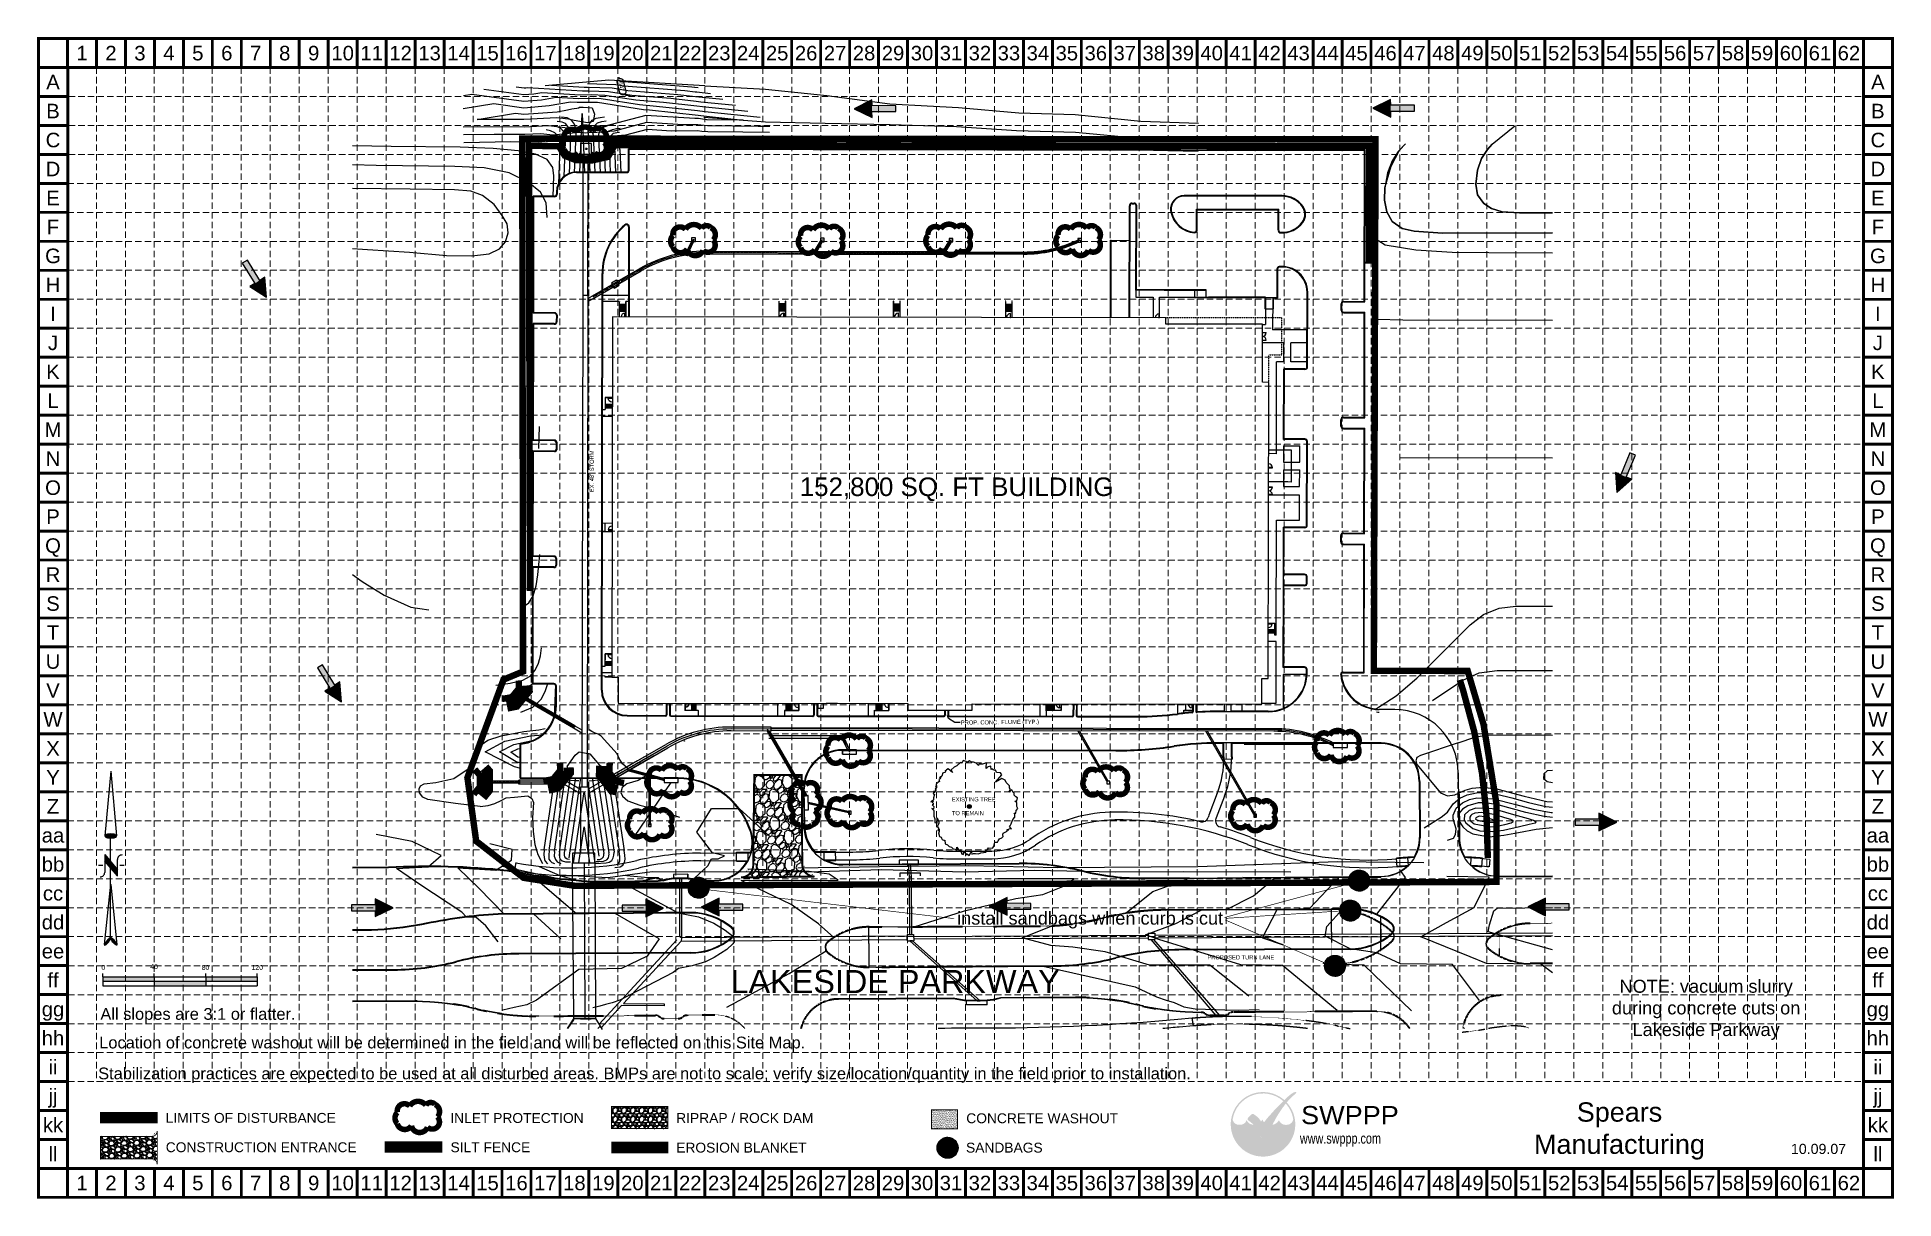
# Model space of a CAD drawing. Header units: inches. Extents: x 6134 to 7576, y 4806 to 5708.
import ezdxf
from ezdxf.enums import TextEntityAlignment as Align

# ---------------------------------------------------------------- set-up
doc = ezdxf.new("R2010")
doc.units = ezdxf.units.IN
doc.header["$MEASUREMENT"] = 0
for name, pattern in [('ACAD_ISO02W100', [15, 12, -3]), ('BASE$0$DASHED2', [0.375, 0.25, -0.125]), ('BASE$0$L2', [0.24, 0.16, -0.08]), ('CENTER2', [1.125, 0.75, -0.125, 0.125, -0.125]), ('HIDDEN', [0.375, 0.25, -0.125])]:
    doc.linetypes.add(name, pattern=pattern)
doc.layers.get('Defpoints').update_dxf_attribs({"color": 200})
for name, color, linetype in [('2283-07-185-STORM$0$PK-STORM-PLAN-PIPE', 3, 'Continuous'), ('ARROWS', 252, 'Continuous'), ('BASE', 7, 'Continuous'), ('BASE$0$E-PVMT', 2, 'Continuous'), ('BASE$0$E-ROW', 4, 'Continuous'), ('BASE$0$E-STORM', 2, 'Continuous'), ('BASE$0$P-BLDG', 7, 'Continuous'), ('BASE$0$P-CNTR-1-MASS', 5, 'Continuous'), ('BASE$0$P-CNTR-5-MASS', 7, 'Continuous'), ('BASE$0$P-CNTR-5-TEMP', 7, 'Continuous'), ('BASE$0$P-DIM', 2, 'Continuous'), ('BASE$0$P-PVMT', 3, 'Continuous'), ('BASE$0$P-SITE-T', 3, 'Continuous'), ('E-BREAKLINE', 5, 'Continuous'), ('GRID', 254, 'HIDDEN'), ('LEGEND', 7, 'Continuous'), ('LIMITS OF DISTURBANCE', 1, 'HIDDEN'), ('LOGO', 7, 'Continuous'), ('NARROW', 7, 'Continuous'), ('PK-STORM-PLAN-ALIGN', 1, 'CENTER2'), ('PK-STORM-PLAN-PIPE', 3, 'Continuous'), ('PK-STORM-PLAN-PIPE-LBL', 2, 'Continuous'), ('PK-STORM-PLAN-STRUCTURE', 4, 'Continuous'), ('SILT FENCE', 200, 'Continuous'), ('STORM', 5, 'Continuous')]:
    doc.layers.add(name, color=color, linetype=linetype)
doc.styles.add("L200'", font='ARIAL.TTF', dxfattribs={"height": 0.001969})
doc.styles.add('L80', font='simplex.shx', dxfattribs={"height": 3.2})
doc.styles.add('LOGO1', font='ROCKEB.TTF', dxfattribs={"height": 25})
doc.styles.get("Standard").update_dxf_attribs({"font": 'ARIAL.TTF'})

msp = doc.modelspace()

# ---------------------------------------------------------------- texts
at = {"insert": (7363, 4881.2), "char_height": 15, "width": 66.045, "attachment_point": 2}
msp.add_mtext('Spears Manufacturing', dxfattribs=at)
at = {"layer": 'BASE'}
for s, height, p in [('1', 11.3, (6168.7, 5696.1)), ('2', 11.3, (6191.2, 5696.1)), ('3', 11.3, (6213.7, 5696.1)), ('4', 11.3, (6236.2, 5696.1)), ('5', 11.3, (6258.7, 5696.1)), ('6', 11.3, (6281.2, 5696.1)), ('7', 11.3, (6303.7, 5696.1)), ('8', 11.3, (6326.2, 5696.1)), ('9', 11.3, (6348.7, 5696.1)), ('10', 11.25, (6371.2, 5696.1)), ('11', 11.25, (6393.7, 5696.1)), ('12', 11.25, (6416.2, 5696.1)), ('13', 11.25, (6438.7, 5696.1)), ('14', 11.25, (6461.2, 5696.1)), ('15', 11.25, (6483.7, 5696.1)), ('16', 11.25, (6506.2, 5696.1)), ('17', 11.25, (6528.7, 5696.1)), ('18', 11.25, (6551.2, 5696.1)), ('19', 11.25, (6573.7, 5696.1)), ('20', 11.25, (6596.2, 5696.1)), ('21', 11.25, (6618.7, 5696.1)), ('22', 11.25, (6641.2, 5696.1)), ('23', 11.25, (6663.7, 5696.1)), ('24', 11.25, (6686.2, 5696.1)), ('25', 11.25, (6708.7, 5696.1)), ('26', 11.25, (6731.2, 5696.1)), ('27', 11.25, (6753.7, 5696.1)), ('28', 11.25, (6776.2, 5696.1)), ('29', 11.25, (6798.7, 5696.1)), ('30', 11.25, (6821.2, 5696.1)), ('31', 11.25, (6843.7, 5696.1)), ('32', 11.25, (6866.2, 5696.1)), ('33', 11.25, (6888.7, 5696.1)), ('34', 11.25, (6911.2, 5696.1)), ('35', 11.25, (6933.7, 5696.1)), ('36', 11.25, (6956.2, 5696.1)), ('37', 11.25, (6978.7, 5696.1)), ('38', 11.25, (7001.2, 5696.1)), ('39', 11.25, (7023.7, 5696.1)), ('40', 11.25, (7046.2, 5696.1)), ('41', 11.25, (7068.7, 5696.1)), ('42', 11.25, (7091.2, 5696.1)), ('43', 11.25, (7113.7, 5696.1)), ('44', 11.25, (7136.2, 5696.1)), ('45', 11.25, (7158.7, 5696.1)), ('46', 11.25, (7181.2, 5696.1)), ('47', 11.25, (7203.7, 5696.1)), ('48', 11.25, (7226.2, 5696.1)), ('49', 11.25, (7248.7, 5696.1)), ('50', 11.25, (7271.2, 5696.1)), ('51', 11.25, (7293.7, 5696.1)), ('52', 11.25, (7316.2, 5696.1)), ('53', 11.25, (7338.7, 5696.1)), ('54', 11.25, (7361.2, 5696.1)), ('55', 11.25, (7383.7, 5696.1)), ('56', 11.25, (7406.2, 5696.1)), ('57', 11.25, (7428.7, 5696.1)), ('58', 11.25, (7451.2, 5696.1)), ('59', 11.25, (7473.7, 5696.1)), ('60', 11.25, (7496.2, 5696.1)), ('61', 11.25, (7518.7, 5696.1)), ('62', 11.25, (7541.2, 5696.1)), ('A', 11.3, (6146.2, 5673.6)), ('A', 11.3, (7563.7, 5673.6)), ('B', 11.3, (6146.2, 5651.1)), ('B', 11.3, (7563.7, 5651.1)), ('C', 11.3, (6146.2, 5628.6)), ('C', 11.3, (7563.7, 5628.6)), ('D', 11.3, (6146.2, 5606.1)), ('D', 11.3, (7563.7, 5606.1)), ('E', 11.3, (6146.2, 5583.6)), ('E', 11.3, (7563.7, 5583.6)), ('F', 11.3, (6146.2, 5561.1)), ('F', 11.3, (7563.7, 5561.1)), ('G', 11.3, (6146.2, 5538.6)), ('G', 11.3, (7563.7, 5538.6)), ('H', 11.3, (6146.2, 5516.1)), ('H', 11.3, (7563.7, 5516.1)), ('I', 11.3, (6146.2, 5493.6)), ('I', 11.3, (7563.7, 5493.6)), ('J', 11.3, (6146.2, 5471.1)), ('J', 11.3, (7563.7, 5471.1)), ('K', 11.3, (6146.2, 5448.6)), ('K', 11.3, (7563.7, 5448.6)), ('L', 11.3, (6146.2, 5426.1)), ('L', 11.3, (7563.7, 5426.1)), ('M', 11.3, (6146.2, 5403.6)), ('M', 11.3, (7563.7, 5403.6)), ('N', 11.3, (6146.2, 5381.1)), ('N', 11.3, (7563.7, 5381.1)), ('O', 11.3, (6146.2, 5358.6)), ('O', 11.3, (7563.7, 5358.6)), ('P', 11.3, (6146.2, 5336.1)), ('P', 11.3, (7563.7, 5336.1)), ('Q', 11.3, (6146.2, 5313.6)), ('Q', 11.3, (7563.7, 5313.6)), ('R', 11.3, (6146.2, 5291.1)), ('R', 11.3, (7563.7, 5291.1)), ('S', 11.3, (6146.2, 5268.6)), ('S', 11.3, (7563.7, 5268.6)), ('T', 11.3, (6146.2, 5246.1)), ('T', 11.3, (7563.7, 5246.1)), ('U', 11.3, (6146.2, 5223.6)), ('U', 11.3, (7563.7, 5223.6)), ('V', 11.3, (6146.2, 5201.1)), ('V', 11.3, (7563.7, 5201.1)), ('W', 11.3, (6146.2, 5178.6)), ('W', 11.3, (7563.7, 5178.6)), ('X', 11.3, (6146.2, 5156.1)), ('X', 11.3, (7563.7, 5156.1)), ('Y', 11.3, (6146.2, 5133.6)), ('Y', 11.3, (7563.7, 5133.6)), ('Z', 11.3, (6146.2, 5111.1)), ('Z', 11.3, (7563.7, 5111.1)), ('aa', 11.25, (6146.2, 5088.6)), ('aa', 11.25, (7563.7, 5088.6)), ('bb', 11.25, (6146.2, 5066.1)), ('bb', 11.25, (7563.7, 5066.1)), ('cc', 11.25, (6146.2, 5043.6)), ('cc', 11.25, (7563.7, 5043.6)), ('dd', 11.25, (6146.2, 5021.1)), ('dd', 11.25, (7563.7, 5021.1)), ('ee', 11.25, (6146.2, 4998.6)), ('ee', 11.25, (7563.7, 4998.6)), ('ff', 11.25, (6146.2, 4976.1)), ('ff', 11.25, (7563.7, 4976.1)), ('gg', 11.25, (6146.2, 4953.6)), ('gg', 11.25, (7563.7, 4953.6)), ('hh', 11.25, (6146.2, 4931.1)), ('hh', 11.25, (7563.7, 4931.1)), ('ii', 11.25, (6146.2, 4908.6)), ('ii', 11.25, (7563.7, 4908.6)), ('jj', 11.25, (6146.2, 4886.1)), ('jj', 11.25, (7563.7, 4886.1)), ('kk', 11.25, (6146.2, 4863.6)), ('kk', 11.25, (7563.7, 4863.6)), ('ll', 11.25, (6146.2, 4841.1)), ('ll', 11.25, (7563.7, 4841.1)), ('1', 11.3, (6168.7, 4818.6)), ('2', 11.3, (6191.2, 4818.6)), ('3', 11.3, (6213.7, 4818.6)), ('4', 11.3, (6236.2, 4818.6)), ('5', 11.3, (6258.7, 4818.6)), ('6', 11.3, (6281.2, 4818.6)), ('7', 11.3, (6303.7, 4818.6)), ('8', 11.3, (6326.2, 4818.6)), ('9', 11.3, (6348.7, 4818.6)), ('10', 11.25, (6371.2, 4818.6)), ('11', 11.25, (6393.7, 4818.6)), ('12', 11.25, (6416.2, 4818.6)), ('13', 11.25, (6438.7, 4818.6)), ('14', 11.25, (6461.2, 4818.6)), ('15', 11.25, (6483.7, 4818.6)), ('16', 11.25, (6506.2, 4818.6)), ('17', 11.25, (6528.7, 4818.6)), ('18', 11.25, (6551.2, 4818.6)), ('19', 11.25, (6573.7, 4818.6)), ('20', 11.25, (6596.2, 4818.6)), ('21', 11.25, (6618.7, 4818.6)), ('22', 11.25, (6641.2, 4818.6)), ('23', 11.25, (6663.7, 4818.6)), ('24', 11.25, (6686.2, 4818.6)), ('25', 11.25, (6708.7, 4818.6)), ('26', 11.25, (6731.2, 4818.6)), ('27', 11.25, (6753.7, 4818.6)), ('28', 11.25, (6776.2, 4818.6)), ('29', 11.25, (6798.7, 4818.6)), ('30', 11.25, (6821.2, 4818.6)), ('31', 11.25, (6843.7, 4818.6)), ('32', 11.25, (6866.2, 4818.6)), ('33', 11.25, (6888.7, 4818.6)), ('34', 11.25, (6911.2, 4818.6)), ('35', 11.25, (6933.7, 4818.6)), ('36', 11.25, (6956.2, 4818.6)), ('37', 11.25, (6978.7, 4818.6)), ('38', 11.25, (7001.2, 4818.6)), ('39', 11.25, (7023.7, 4818.6)), ('40', 11.25, (7046.2, 4818.6)), ('41', 11.25, (7068.7, 4818.6)), ('42', 11.25, (7091.2, 4818.6)), ('43', 11.25, (7113.7, 4818.6)), ('44', 11.25, (7136.2, 4818.6)), ('45', 11.25, (7158.7, 4818.6)), ('46', 11.25, (7181.2, 4818.6)), ('47', 11.25, (7203.7, 4818.6)), ('48', 11.25, (7226.2, 4818.6)), ('49', 11.25, (7248.7, 4818.6)), ('50', 11.25, (7271.2, 4818.6)), ('51', 11.25, (7293.7, 4818.6)), ('52', 11.25, (7316.2, 4818.6)), ('53', 11.25, (7338.7, 4818.6)), ('54', 11.25, (7361.2, 4818.6)), ('55', 11.25, (7383.7, 4818.6)), ('56', 11.25, (7406.2, 4818.6)), ('57', 11.25, (7428.7, 4818.6)), ('58', 11.25, (7451.2, 4818.6)), ('59', 11.25, (7473.7, 4818.6)), ('60', 11.25, (7496.2, 4818.6)), ('61', 11.25, (7518.7, 4818.6)), ('62', 11.25, (7541.2, 4818.6))]:
    msp.add_text(s, height=height, dxfattribs=at).set_placement(p, align=Align.MIDDLE_CENTER)
at = {"layer": 'BASE', "color": 7, "style": "L200'"}
for s, height, p in [('All slopes are 3:1 or flatter.', 9.125, (6183, 4945.3)), ('Location of concrete washout will be determined in the field and will be reflected on this Site Map.', 9.125, (6182.1, 4923.1)), ('Stabilization practices are expected to be used at all disturbed areas. BMPs are not to scale; verify size/location/quantity in the field prior to installation.', 9.1247, (6181.3, 4899.1))]:
    msp.add_text(s, height=height, dxfattribs=at).set_placement(p)
at = {"layer": 'BASE'}
msp.add_text('10.09.07', height=7.88, dxfattribs=at).set_placement((7517.6, 4841.1), align=Align.CENTER)
at = {"layer": 'BASE$0$E-ROW', "color": 7}
msp.add_text('LAKESIDE PARKWAY', height=18, dxfattribs=at).set_placement((6672.5, 4966))
at = {"layer": 'BASE$0$P-BLDG', "color": 7, "insert": (6848.1, 5390.5), "char_height": 14.4, "width": 309.409, "attachment_point": 2}
msp.add_mtext('\\P152,800 SQ. FT BUILDING', dxfattribs=at)
at = {"layer": 'BASE$0$P-CNTR-1-MASS', "color": 35, "insert": (6587.8, 5670, 547), "char_height": 3.2, "attachment_point": 5, "rotation": 283.2338}
msp.add_mtext('{547}', dxfattribs=at)
at = {"layer": 'BASE$0$P-DIM', "color": 5}
for s, p in [('PROP. CONC. ', (6851.4, 5174.6)), ('FLUME (TYP.)', (6882.8, 5175))]:
    msp.add_text(s, height=3.2, rotation=0.3668, dxfattribs=at).set_placement(p)
at = {"layer": 'BASE$0$P-SITE-T', "color": 7, "char_height": 3.2, "attachment_point": 1}
for s, insert, width in [('EXISTING TREE \\P\\PTO REMAIN', (6844.4, 5118.1), 37.549), ('PROPOSED TURN LANE', (7042.9, 4995.4), 84.11)]:
    msp.add_mtext(s, dxfattribs=dict(at, insert=insert, width=width))
at = {"layer": 'Defpoints', "color": 5, "char_height": 0.1, "attachment_point": 1, "style": 'L80'}
for s, insert, width, rotation in [('\\Ftxt.shx;\\W1.0000000000;\\T1.0000000000;\\o\\lWYE, BENDS AND', (6651.9, 5540.6, 542.6), 1.483, 359.9039), ('\\Ftxt.shx;\\W1.0000000000;\\T1.0000000000;\\o\\lNULL MANHOLE', (6652, 5541.1, 542.6), 1.3, 359.9039), ('\\Ftxt.shx;\\W1.0000000000;\\T1.0000000000;\\o\\lUSE FOR PIPE', (6652, 5540.9, 542.6), 1.267, 359.9039), ('\\Ftxt.shx;\\W1.0000000000;\\T1.0000000000;\\o\\lSIZE CHANGE,', (6652, 5540.8, 542.6), 1.217, 359.9039), ('\\Ftxt.shx;\\W1.0000000000;\\T1.0000000000;\\o\\lPIPE END', (6652.2, 5540.4, 542.6), 0.867, 359.9039), ('\\Ftxt.shx;\\W1.0000000000;\\T1.0000000000;\\o\\lWYE, BENDS AND', (6840.2, 5540.3, 542.6), 1.483, 359.9039), ('\\Ftxt.shx;\\W1.0000000000;\\T1.0000000000;\\o\\lNULL MANHOLE', (6840.3, 5540.8, 542.6), 1.3, 359.9039), ('\\Ftxt.shx;\\W1.0000000000;\\T1.0000000000;\\o\\lUSE FOR PIPE', (6840.3, 5540.6, 542.6), 1.267, 359.9039), ('\\Ftxt.shx;\\W1.0000000000;\\T1.0000000000;\\o\\lSIZE CHANGE,', (6840.4, 5540.5, 542.6), 1.217, 359.9039), ('\\Ftxt.shx;\\W1.0000000000;\\T1.0000000000;\\o\\lPIPE END', (6840.5, 5540.1, 542.6), 0.867, 359.9039), ('\\Ftxt.shx;\\W1.0000000000;\\T1.0000000000;\\o\\lPIPE END', (6601.8, 5528.2, 542.9), 0.867, 270), ('\\Ftxt.shx;\\W1.0000000000;\\T1.0000000000;\\o\\lWYE, BENDS AND', (6602, 5528.5, 542.9), 1.483, 270), ('\\Ftxt.shx;\\W1.0000000000;\\T1.0000000000;\\o\\lSIZE CHANGE,', (6602.1, 5528.4, 542.9), 1.217, 270), ('\\Ftxt.shx;\\W1.0000000000;\\T1.0000000000;\\o\\lUSE FOR PIPE', (6602.3, 5528.4, 542.9), 1.267, 270), ('\\Ftxt.shx;\\W1.0000000000;\\T1.0000000000;\\o\\lNULL MANHOLE', (6602.5, 5528.5, 542.9), 1.3, 270), ('\\Ftxt.shx;\\W1.0000000000;\\T1.0000000000;\\o\\lWYE, BENDS AND', (6761.6, 5164.4, 541.3), 1.483, 0.0961), ('\\Ftxt.shx;\\W1.0000000000;\\T1.0000000000;\\o\\lNULL MANHOLE', (6761.7, 5164.9, 541.3), 1.3, 0.0961), ('\\Ftxt.shx;\\W1.0000000000;\\T1.0000000000;\\o\\lUSE FOR PIPE', (6761.7, 5164.7, 541.3), 1.267, 0.0961), ('\\Ftxt.shx;\\W1.0000000000;\\T1.0000000000;\\o\\lSIZE CHANGE,', (6761.7, 5164.6, 541.3), 1.217, 0.0961), ('\\Ftxt.shx;\\W1.0000000000;\\T1.0000000000;\\o\\lPIPE END', (6761.9, 5164.2, 541.3), 0.867, 0.0961)]:
    msp.add_mtext(s, dxfattribs=dict(at, insert=insert, width=width, rotation=rotation))
at = {"layer": 'LEGEND', "style": "L200'"}
for s, height, p in [('LIMITS OF DISTURBANCE', 7.672, (6233.7, 4865.3)), ('INLET PROTECTION', 7.672, (6454.8, 4865.2)), ('RIPRAP / ROCK DAM', 7.672, (6630.3, 4865.2)), ('CONCRETE WASHOUT', 7.672, (6855.6, 4865)), ('CONSTRUCTION ENTRANCE', 7.672, (6233.8, 4842.5)), ('SILT FENCE', 7.67, (6455, 4842.5)), ('EROSION BLANKET ', 7.672, (6630.3, 4842.2)), ('SANDBAGS', 7.67, (6855.4, 4842.2))]:
    msp.add_text(s, height=height, dxfattribs=at).set_placement(p)
at = {"layer": 'LEGEND', "color": 7, "char_height": 10.08, "attachment_point": 2}
for s, insert, width in [('install sandbags when curb is cut', (6951.8, 5029.3), 216.587), ('NOTE: vacuum slurry during concrete cuts on Lakeside Parkway', (7430.3, 4976.4), 160.383)]:
    msp.add_mtext(s, dxfattribs=dict(at, insert=insert, width=width))
at = {"layer": 'PK-STORM-PLAN-PIPE-LBL', "color": 5}
msp.add_text('EX. 48" STORM', height=3.2, rotation=90, dxfattribs=at).set_placement((6566.3, 5355.1))

# ---------------------------------------------------------------- blocks, each defined once
blk = doc.blocks.new('*U5')
blk.add_line((2.7, -2), (2.7, 2))
blk.add_lwpolyline([(0, -1.5), (0, 1.5), (0.7, 1.5), (0.7, -1.5)], close=True)
for points in [[(0.7, 0.9), (2.7, 2), (2.4, 2.5), (0.7, 1.5)], [(0.7, -0.9), (2.7, -2), (2.4, -2.5), (0.7, -1.5)]]:
    blk.add_lwpolyline(points)
blk = doc.blocks.new('North Arrow')
at = {"layer": 'NARROW'}
for p, q in [((0, 0), (22.36, 2)), ((0, 0), (22.33, -2.02)), ((28.77, -2.09), (34.02, 2.32)), ((36.18, 2.33), (30.46, 2.33)), ((36.16, 2.32), (31.04, -2.09)), ((32.43, 3.06), (32.43, 4.63)), ((39.1, 0.01), (59.96, 2.11)), ((31.2, -0.05), (21.66, -0.05)), ((21.66, -0.05), (21.66, -0.05)), ((28.77, -2.09), (34.95, -2.09)), ((32.43, -4.26), (32.43, -2.8)), ((57.45, -0.05), (33.41, -0.05)), ((59.83, -2.14), (39.04, -0.01)), ((57.69, -0.03), (57.77, -0.01)), ((57.77, -0.05), (57.69, -0.03))]:
    blk.add_line(p, q, dxfattribs=at)
blk.add_lwpolyline([(22.36, -2.03), (22.59, -1.93, 0.091577), (22.87, -1.44, 0.048306), (23.03, -0.75), (23.07, -0.01), (23.01, 0.82, 0.048306), (22.87, 1.42, 0.091577), (22.59, 1.91), (22.36, 2.01), (22.14, 1.91, 0.091577), (21.86, 1.42, 0.048306), (21.72, 0.82), (21.66, -0.01), (21.72, -0.83, 0.048306), (21.86, -1.44, 0.091577), (22.14, -1.93)], format="xyb", close=True, dxfattribs=at)
for points in [[(57.46, -0.03), (57.44, 0.08, -0.066818), (57.67, 0.47, -0.03073), (58.01, 0.84), (58.52, 1.29), (59.07, 1.7, -0.03073), (59.5, 1.95, -0.066818), (59.93, 2.1), (60.04, 2.06)], [(60.04, 2.06), (60.05, 1.95, -0.066818), (59.82, 1.56, -0.03073), (59.43, 1.14), (58.97, 0.74), (58.42, 0.33, -0.03073), (57.99, 0.08, -0.036692), (57.76, -0.02)], [(57.46, -0.04), (57.44, -0.15, 0.066818), (57.67, -0.54, 0.03073), (58.01, -0.9), (58.52, -1.36), (59.07, -1.77, 0.03073), (59.5, -2.02, 0.066818), (59.93, -2.17), (60.04, -2.13)], [(60.04, -2.13), (60.05, -2.01, 0.066818), (59.82, -1.63, 0.03073), (59.43, -1.2), (58.97, -0.8), (58.42, -0.4, 0.03073), (57.99, -0.15, 0.036692), (57.76, -0.05)]]:
    blk.add_lwpolyline(points, format="xyb", dxfattribs=at)
for centre, start, end in [((30.46, 3.86), 178.8769, 270), ((34.95, -3.62), 358.8769, 90)]:
    blk.add_arc(centre, 1.53, start, end, dxfattribs=at)
for points in [[(23.03, -0.76), (21.67, -0.05), (23.07, -0.05), (21.72, 0.82)], [(23.07, -0.05), (21.72, 0.82), (23.02, 0.75), (21.85, 1.42)], [(23.02, 0.75), (21.85, 1.42), (22.87, 1.44), (22.14, 1.91)], [(22.87, 1.44), (22.14, 1.91), (22.59, 1.91), (22.36, 2)], [(31.05, -2.09), (36.15, 2.36), (28.75, -2.06), (34.01, 2.36)], [(57.44, 0.08), (57.7, -0.01), (57.5, 0.21), (57.77, -0.01)], [(57.45, -0.04), (57.69, -0.02), (57.44, 0.08), (57.7, -0.01)], [(57.5, 0.21), (57.77, -0.01), (57.6, 0.39), (57.94, 0.06)], [(57.6, 0.39), (57.94, 0.06), (57.68, 0.5), (58.07, 0.13)], [(57.68, 0.5), (58.07, 0.13), (57.84, 0.66), (58.29, 0.26)], [(57.84, 0.66), (58.29, 0.26), (58.03, 0.86), (58.52, 0.41)], [(58.03, 0.86), (58.52, 0.41), (58.26, 1.07), (58.73, 0.57)], [(58.26, 1.07), (58.73, 0.57), (58.52, 1.3), (59.05, 0.81)], [(58.52, 1.3), (59.05, 0.81), (58.7, 1.42), (59.26, 0.99)], [(59.26, 1), (58.69, 1.42), (59.45, 1.15), (59, 1.65)], [(59.45, 1.15), (59, 1.65), (59.62, 1.34), (59.28, 1.82)], [(59.62, 1.34), (59.28, 1.82), (59.81, 1.55), (59.49, 1.95)], [(59.81, 1.55), (59.49, 1.95), (59.93, 1.73), (59.69, 2.04)], [(59.93, 1.73), (59.69, 2.04), (60.05, 1.94), (59.93, 2.1)], [(60.05, 1.94), (59.93, 2.1), (60.04, 2.06)], [(22.87, -1.44), (21.72, -0.87), (23.03, -0.76), (21.67, -0.05)], [(22.58, -1.93), (21.86, -1.45), (22.87, -1.44), (21.72, -0.87)], [(22.36, -2.01), (22.14, -1.93), (22.58, -1.93), (21.86, -1.45)], [(57.44, -0.14), (57.69, -0.02), (57.45, -0.04), (57.69, -0.02)], [(57.46, -0.19), (57.7, -0.03), (57.44, -0.14), (57.69, -0.02)], [(57.53, -0.33), (57.76, -0.05), (57.46, -0.19), (57.7, -0.03)], [(57.63, -0.48), (57.9, -0.1), (57.53, -0.33), (57.76, -0.05)], [(57.78, -0.66), (58.09, -0.2), (57.63, -0.48), (57.9, -0.1)], [(57.97, -0.87), (58.34, -0.35), (57.78, -0.66), (58.09, -0.2)], [(58.24, -1.11), (58.61, -0.54), (57.97, -0.87), (58.34, -0.35)], [(58.61, -1.43), (58.93, -0.77), (58.24, -1.11), (58.61, -0.54)], [(58.91, -1.64), (59.2, -1), (58.61, -1.43), (58.93, -0.77)], [(59.12, -1.79), (59.57, -1.36), (58.92, -1.65), (59.2, -1.01)], [(59.35, -1.93), (59.81, -1.62), (59.12, -1.79), (59.57, -1.36)], [(59.54, -1.32), (59.41, -1.18), (59.21, -1.01)], [(59.58, -2.05), (59.93, -1.79), (59.35, -1.93), (59.81, -1.62)], [(59.78, -2.13), (60.05, -2.01), (59.58, -2.05), (59.93, -1.79)], [(59.92, -2.17), (60.04, -2.13), (59.78, -2.13), (60.05, -2.01)]]:
    blk.add_solid(points, dxfattribs=at)
blk = doc.blocks.new('new logo')
at = {"layer": 'LOGO'}
h = blk.add_hatch(color=170, dxfattribs=at)
h.paths.add_polyline_path([(67.4, 44.1), (66.8, 44.7), (66.3, 45.2), (66, 45.8), (65.5, 46.4), (65.1, 47.2), (64.7, 47.9), (64.4, 48.5), (64.2, 49), (63.9, 49.6), (63.7, 50.1), (63.3, 51), (62.9, 52), (62.6, 52.8), (62.4, 53.3), (62.2, 53.7), (62.1, 54.2), (61.9, 54.7), (61.7, 55.2), (61.5, 55.7), (61.3, 56.3), (61, 56.8), (60.8, 57.4), (60.5, 57.9), (60.2, 58.5), (60, 59.1), (59.7, 59.6), (59.3, 60.2), (59, 60.8), (58.7, 61.3), (58.3, 61.9), (58, 62.4), (57.6, 62.9), (57.3, 63.4), (56.9, 63.9), (56.6, 64.3), (56.3, 64.7), (55.9, 65.1), (55.6, 65.5), (55.2, 65.9), (54.9, 66.2), (54, 66.2), (52.9, 66.3), (52, 66.5), (51.5, 66.6), (50.9, 66.8), (50.3, 67), (49.4, 67.4), (48.3, 67.9), (47.3, 68.6), (46.5, 69.3), (45.7, 70), (45, 70.8), (44.4, 71.5), (44, 72.2), (43.6, 72.7), (43.4, 72.9), (43.2, 73.2), (43.1, 73.4), (43, 73.5), (42.8, 73.7), (42.7, 73.7), (42.7, 73.8), (42.6, 73.8), (42.5, 73.7), (42.5, 73.6), (42.4, 73.5), (42.4, 73.4), (42.3, 73.2), (42.2, 72.8), (42, 72.1), (41.7, 71.5), (41.4, 70.9), (41, 70.3), (40.5, 69.8), (40, 69.2), (39.4, 68.7), (38.8, 68.2), (38.1, 67.7), (37.3, 67.3), (36.5, 66.9), (35.7, 66.6), (34.9, 66.3), (34, 66.1), (33, 66), (31.9, 65.9), (30.8, 65.9), (29.6, 65.9), (28.6, 66), (27.6, 66.1), (26.7, 66.4), (25.8, 66.7), (25, 67.1), (24.1, 67.6), (23.2, 68.2), (22.4, 68.9), (21.8, 69.5), (21.4, 69.9), (21, 70.4), (20.6, 70.9), (20.2, 71.5), (19.9, 72.1), (19.5, 72.9), (19.2, 73.8), (18.9, 74.8, -0.595729), (106.3, 106.8), (107, 107.5), (107.5, 108), (108.1, 108.6, 37.93689), (112.3, 104.5), (112.1, 104.2), (111.6, 103.7), (111.1, 103.1), (110.6, 102.5, -0.146449), (123.6, 75), (123.3, 74.5), (123.1, 74), (122.9, 73.5), (122.8, 73.1), (122.5, 72.4), (122.2, 71.7), (121.9, 71.1), (121.5, 70.5), (121.1, 70), (120.7, 69.5), (120.2, 69), (119.6, 68.6), (119, 68.1), (118.4, 67.7), (117.8, 67.4), (117.1, 67), (116.5, 66.7), (115.8, 66.5), (115, 66.3), (114.3, 66.1), (113.5, 66), (112.7, 65.9), (111.9, 65.8), (111.1, 65.8), (110.3, 65.8), (109.4, 65.9), (108.6, 66), (107.7, 66.2), (106.8, 66.4), (105.9, 66.7), (105.1, 67.1), (104.3, 67.5), (103.5, 68), (102.8, 68.6), (102.1, 69.3), (101.4, 70), (100.8, 70.7), (100.2, 71.4), (99.8, 72), (99.5, 72.5), (99.4, 72.8), (99.3, 73), (99.1, 73.2), (99, 73.4), (98.9, 73.5), (98.8, 73.6), (98.7, 73.6), (98.6, 73.6), (98.5, 73.5), (98.4, 73.4), (98.4, 73.3), (98.3, 73.2), (98.2, 73), (98.1, 72.8), (97.8, 72.4), (97.4, 71.8), (96.9, 71.1), (96.4, 70.5), (95.9, 70.1), (95.4, 69.6), (94.8, 69.1), (94.2, 68.6), (93.5, 68.2), (92.8, 67.7), (91.9, 67.3), (91, 66.9), (90.1, 66.6), (89.4, 66.4), (88.6, 66.2), (87.8, 66.1), (87.6, 65.6), (87.4, 65.1), (87.1, 64.4), (86.9, 63.8), (86.6, 63), (86.3, 62.2), (85.9, 61.3), (85.6, 60.4), (85.3, 59.5), (84.9, 58.6), (84.6, 57.7), (84.2, 56.7), (83.9, 55.8), (83.5, 54.9), (83.2, 54), (82.9, 53.2), (82.6, 52.4), (82.3, 51.6), (82.1, 51), (81.9, 50.3), (81.6, 49.8), (81.3, 48.9), (80.9, 48.1), (80.5, 47.3), (80.1, 46.6), (79.6, 45.9), (79.1, 45.4), (78.6, 44.8), (78.1, 44.3), (77.6, 43.9), (77, 43.5), (76.5, 43.1), (75.9, 42.8), (75.3, 42.6), (74.6, 42.3), (73.7, 42.1), (73, 41.9), (72.2, 41.9), (71.6, 42), (70.9, 42.2), (70.1, 42.5), (69.4, 42.8), (68.7, 43.1), (68, 43.5)])
h.paths.add_polyline_path([(71.8, 72), (70.7, 73.9), (70.1, 75.2), (69.7, 74.3), (68.7, 72.6), (67.9, 71.7), (67.9, 71.5), (68.1, 71.2), (68.3, 71), (68.4, 70.8), (68.5, 70.6), (68.7, 70.4), (68.8, 70.2), (68.9, 70.1), (69, 70), (69.1, 69.8), (69.3, 69.7), (69.4, 69.7), (69.5, 69.6), (69.6, 69.5), (69.7, 69.5), (69.8, 69.4), (69.9, 69.4), (70.1, 69.3), (70.2, 69.3), (70.3, 69.2), (70.4, 69.2), (70.5, 69.2), (70.6, 69.2), (70.8, 69.2), (70.9, 69.2), (71, 69.2), (71.1, 69.2), (71.2, 69.2), (71.3, 69.2), (71.4, 69.2), (71.5, 69.2), (71.6, 69.2), (71.7, 69.3), (71.8, 69.3), (71.9, 69.3), (72, 69.4), (72.1, 69.5), (72.2, 69.5), (72.3, 69.6), (72.5, 69.6), (72.6, 69.7), (72.7, 69.8), (72.8, 69.9), (72.9, 70), (73, 70.1), (73.1, 70.2), (73.2, 70.3), (73.3, 70.4), (72.5, 71.1)], flags=17)
blk.add_hatch(color=240, dxfattribs=at).paths.add_polyline_path([(117.7, 117.3), (118.9, 118.2), (119.8, 118.9), (120.6, 119.5), (121.3, 119.9), (121.9, 120.3), (122.4, 120.6), (122.8, 120.9), (123.1, 121.1), (123.4, 121.3), (123.7, 121.4), (124, 121.6), (124.2, 121.7), (124.4, 121.8), (124.6, 121.9), (124.8, 121.9), (125, 122), (125.2, 122.1), (125.4, 122.2), (125.6, 122.2), (125.8, 122.3), (125.9, 122.4), (126.1, 122.4), (126.3, 122.5), (126.4, 122.5), (126.6, 122.6), (126.7, 122.6), (126.8, 122.7), (126.9, 122.7), (127.1, 122.7), (127.2, 122.8), (127.3, 122.8), (127.4, 122.8), (127.5, 122.8), (127.6, 122.8), (127.7, 122.8), (127.8, 122.8), (127.9, 122.8), (128, 122.8), (128.1, 122.8), (128.1, 122.8), (128.2, 122.8), (128.3, 122.8), (128.4, 122.8), (128.4, 122.7), (128.5, 122.7), (128.5, 122.7), (128.6, 122.7), (128.6, 122.6), (128.7, 122.6), (128.7, 122.6), (128.7, 122.5), (128.7, 122.5), (128.8, 122.4), (128.8, 122.4), (128.8, 122.3), (128.8, 122.3), (128.8, 122.2), (128.8, 122.1), (128.8, 122.1), (128.8, 122), (128.8, 121.9), (128.8, 121.8), (128.8, 121.8), (128.8, 121.7), (128.8, 121.6), (128.7, 121.5), (128.7, 121.4), (128.7, 121.3), (128.6, 121.3), (128.6, 121.2), (128.5, 121.1), (128.4, 121), (128.4, 120.8), (128.3, 120.7), (128.2, 120.6), (128.1, 120.4), (128, 120.3), (127.8, 120.1), (127.7, 120), (127.6, 119.8), (127.4, 119.6), (127.3, 119.4), (127.1, 119.2), (126.8, 119), (126.6, 118.8), (126.3, 118.5), (125.9, 118.2), (125.5, 117.9), (125.1, 117.5), (124.6, 117), (124, 116.6), (123.5, 116.1), (122.9, 115.6), (122.3, 115.1), (121.7, 114.5), (121.1, 114), (120.6, 113.5), (120, 113), (119.5, 112.5), (119, 112), (118.5, 111.5), (118, 111), (117.5, 110.5), (117, 109.9), (116.5, 109.4), (116, 108.8), (115.5, 108.3), (115, 107.7), (114.5, 107.1), (114, 106.6), (113.5, 106), (113, 105.4), (112.5, 104.8), (112.1, 104.2), (111.6, 103.7), (111.1, 103.1), (110.6, 102.4), (110.1, 101.8), (109.6, 101.1), (109, 100.4), (108.5, 99.7), (107.9, 98.9), (107.3, 98.1), (106.7, 97.3), (106, 96.4), (105.4, 95.6), (104.8, 94.7), (104.2, 93.9), (103.6, 93.1), (103.1, 92.3), (102.5, 91.5), (102, 90.6), (101.4, 89.8), (100.9, 89), (100.3, 88.2), (99.8, 87.3), (99.2, 86.5), (98.6, 85.6), (98.1, 84.7), (97.5, 83.8), (96.9, 82.9), (96.4, 82), (95.9, 81.1), (95.4, 80.3), (94.9, 79.5), (94.5, 78.7), (94, 78), (93.6, 77.2), (93.2, 76.5), (92.8, 75.8), (92.4, 75), (92, 74.3), (91.6, 73.5), (91.2, 72.8), (90.8, 72), (90.4, 71.3), (90, 70.6), (89.6, 69.9), (89.3, 69.3), (89, 68.7), (88.8, 68.2), (88.5, 67.7), (88.3, 67.3), (88.1, 66.9), (88, 66.5), (87.8, 66.1), (87.6, 65.6), (87.4, 65.1), (87.1, 64.4), (86.9, 63.8), (86.6, 63), (86.3, 62.2), (85.9, 61.3), (85.6, 60.4), (85.3, 59.5), (84.9, 58.6), (84.6, 57.7), (84.2, 56.7), (83.9, 55.8), (83.5, 54.9), (83.2, 54), (82.9, 53.2), (82.6, 52.4), (82.3, 51.6), (82.1, 51), (81.9, 50.3), (81.6, 49.8), (81.4, 49.2), (81.2, 48.7), (81, 48.3), (80.8, 47.9), (80.6, 47.5), (80.4, 47.1), (80.2, 46.7), (80, 46.4), (79.7, 46.1), (79.5, 45.8), (79.2, 45.5), (79, 45.2), (78.7, 44.9), (78.5, 44.7), (78.2, 44.4), (78, 44.2), (77.7, 44), (77.4, 43.8), (77.2, 43.6), (76.9, 43.4), (76.6, 43.2), (76.3, 43), (76, 42.9), (75.7, 42.7), (75.5, 42.6), (75.2, 42.5), (74.9, 42.4), (74.6, 42.3), (74.3, 42.2), (74, 42.1), (73.8, 42.1), (73.5, 42), (73.2, 42), (73, 41.9), (72.7, 41.9), (72.5, 41.9), (72.2, 41.9), (72, 42), (71.8, 42), (71.5, 42.1), (71.3, 42.1), (71.1, 42.2), (70.8, 42.2), (70.6, 42.3), (70.4, 42.4), (70.1, 42.5), (69.9, 42.6), (69.6, 42.7), (69.4, 42.8), (69.2, 42.9), (68.9, 43), (68.7, 43.1), (68.5, 43.2), (68.2, 43.4), (68, 43.6), (67.8, 43.7), (67.6, 43.9), (67.4, 44.1), (67.2, 44.3), (67, 44.5), (66.8, 44.7), (66.6, 44.9), (66.5, 45.1), (66.3, 45.4), (66.1, 45.6), (65.9, 45.9), (65.7, 46.2), (65.4, 46.6), (65.2, 47), (65, 47.4), (64.7, 47.9), (64.4, 48.5), (64.2, 49), (63.9, 49.6), (63.7, 50.1), (63.4, 50.7), (63.2, 51.3), (63, 51.8), (62.8, 52.3), (62.6, 52.8), (62.4, 53.3), (62.2, 53.7), (62.1, 54.2), (61.9, 54.7), (61.7, 55.2), (61.5, 55.7), (61.3, 56.3), (61, 56.8), (60.8, 57.4), (60.5, 57.9), (60.2, 58.5), (60, 59.1), (59.7, 59.6), (59.3, 60.2), (59, 60.8), (58.7, 61.3), (58.3, 61.9), (58, 62.4), (57.6, 62.9), (57.3, 63.4), (56.9, 63.9), (56.6, 64.3), (56.3, 64.7), (55.9, 65.1), (55.6, 65.5), (55.2, 65.9), (54.9, 66.3), (54.5, 66.6), (54.1, 67), (53.7, 67.4), (53.3, 67.8), (52.8, 68.1), (52.4, 68.5), (51.9, 68.9), (51.4, 69.3), (50.9, 69.7), (50.5, 70), (50, 70.4), (49.5, 70.8), (49.1, 71.1), (48.7, 71.5), (48.2, 71.8), (47.8, 72.1), (47.5, 72.4), (47.1, 72.7), (46.8, 72.9), (46.6, 73.1), (46.3, 73.3), (46.1, 73.5), (45.9, 73.6), (45.7, 73.8), (45.6, 73.9), (45.5, 74), (45.3, 74.2), (45.2, 74.3), (45.1, 74.4), (45, 74.6), (45, 74.7), (44.9, 74.8), (44.8, 75), (44.8, 75.1), (44.8, 75.2), (44.7, 75.4), (44.7, 75.5), (44.7, 75.7), (44.7, 75.8), (44.7, 76), (44.7, 76.1), (44.7, 76.3), (44.8, 76.4), (44.8, 76.6), (44.9, 76.7), (44.9, 76.9), (45, 77.1), (45.1, 77.2), (45.2, 77.4), (45.3, 77.6), (45.4, 77.8), (45.6, 78), (45.7, 78.2), (45.9, 78.5), (46.1, 78.7), (46.3, 79), (46.6, 79.3), (46.8, 79.5), (47.1, 79.8), (47.3, 80.1), (47.6, 80.4), (47.9, 80.7), (48.2, 81), (48.5, 81.3), (48.8, 81.6), (49.2, 81.9), (49.5, 82.2), (49.8, 82.5), (50.1, 82.7), (50.4, 83), (50.7, 83.2), (51, 83.4), (51.2, 83.6), (51.5, 83.8), (51.7, 83.9), (51.9, 84.1), (52.1, 84.2), (52.2, 84.3), (52.4, 84.4), (52.5, 84.5), (52.7, 84.5), (52.8, 84.6), (53, 84.6), (53.1, 84.6), (53.2, 84.7), (53.3, 84.7), (53.5, 84.7), (53.6, 84.7), (53.7, 84.7), (53.8, 84.7), (54, 84.7), (54.1, 84.6), (54.2, 84.6), (54.3, 84.5), (54.5, 84.5), (54.6, 84.4), (54.7, 84.4), (54.9, 84.3), (55, 84.2), (55.2, 84.1), (55.3, 84.1), (55.5, 84), (55.7, 83.9), (55.9, 83.7), (56.1, 83.6), (56.4, 83.4), (56.7, 83.2), (57, 83), (57.3, 82.8), (57.7, 82.5), (58, 82.3), (58.4, 82), (58.8, 81.7), (59.2, 81.4), (59.6, 81.1), (60, 80.8), (60.4, 80.5), (60.8, 80.2), (61.2, 79.9), (61.5, 79.6), (61.9, 79.3), (62.3, 78.9), (62.6, 78.6), (63, 78.3), (63.3, 77.9), (63.7, 77.5), (64, 77.2), (64.3, 76.8), (64.6, 76.4), (64.9, 76), (65.2, 75.6), (65.5, 75.2), (65.8, 74.8), (66.1, 74.4), (66.4, 74), (66.7, 73.6), (66.9, 73.2), (67.2, 72.8), (67.4, 72.5), (67.6, 72.1), (67.8, 71.8), (67.9, 71.5), (68.1, 71.2), (68.3, 71), (68.4, 70.8), (68.5, 70.6), (68.7, 70.4), (68.8, 70.2), (68.9, 70.1), (69, 70), (69.1, 69.8), (69.3, 69.7), (69.4, 69.7), (69.5, 69.6), (69.6, 69.5), (69.7, 69.5), (69.8, 69.4), (69.9, 69.4), (70.1, 69.3), (70.2, 69.3), (70.3, 69.2), (70.4, 69.2), (70.5, 69.2), (70.6, 69.2), (70.8, 69.2), (70.9, 69.2), (71, 69.2), (71.1, 69.2), (71.2, 69.2), (71.3, 69.2), (71.4, 69.2), (71.5, 69.2), (71.6, 69.2), (71.7, 69.3), (71.8, 69.3), (71.9, 69.3), (72, 69.4), (72.1, 69.5), (72.2, 69.5), (72.3, 69.6), (72.5, 69.6), (72.6, 69.7), (72.7, 69.8), (72.8, 69.9), (72.9, 70), (73, 70.1), (73.1, 70.2), (73.2, 70.3), (73.3, 70.5), (73.5, 70.6), (73.6, 70.8), (73.7, 70.9), (73.9, 71.1), (74, 71.3), (74.2, 71.5), (74.3, 71.8), (74.5, 72), (74.7, 72.3), (74.9, 72.6), (75.1, 72.8), (75.3, 73.1), (75.6, 73.5), (75.8, 73.8), (76.1, 74.1), (76.4, 74.5), (76.7, 74.9), (77, 75.3), (77.3, 75.7), (77.7, 76.1), (78, 76.5), (78.4, 77), (78.8, 77.4), (79.2, 77.9), (79.6, 78.4), (80, 78.9), (80.5, 79.5), (81, 80), (81.5, 80.6), (82, 81.1), (82.5, 81.7), (83, 82.3), (83.6, 82.9), (84.1, 83.5), (84.7, 84.1), (85.2, 84.7), (85.7, 85.3), (86.2, 85.8), (86.7, 86.4), (87.2, 86.9), (87.7, 87.4), (88.1, 87.9), (88.6, 88.5), (89.1, 89), (89.5, 89.5), (90, 90.1), (90.5, 90.6), (91, 91.2), (91.5, 91.7), (92.1, 92.3), (92.6, 92.9), (93.2, 93.5), (93.8, 94.1), (94.4, 94.8), (95, 95.4), (95.6, 96), (96.3, 96.7), (96.9, 97.3), (97.6, 98), (98.2, 98.6), (98.8, 99.2), (99.4, 99.8), (100, 100.3), (100.5, 100.9), (101.1, 101.4), (101.6, 102), (102.1, 102.5), (102.7, 103.1), (103.2, 103.6), (103.7, 104.1), (104.2, 104.7), (104.8, 105.2), (105.3, 105.8), (105.9, 106.3), (106.4, 106.9), (107, 107.5), (107.5, 108), (108.1, 108.6), (108.7, 109.2), (109.3, 109.8), (109.9, 110.3), (110.4, 110.9), (111, 111.5), (111.6, 112), (112.2, 112.6), (112.8, 113.1), (113.4, 113.6), (114, 114.2), (114.6, 114.7), (115.3, 115.3), (116, 115.9), (116.8, 116.6)])
at = {"layer": 'LOGO', "style": 'LOGO1'}
for s, height, width, p in [('SWPPP', 31.32, 1.115, (137, 67)), ('www.swppp.com', 18.112, 0.77, (135, 33.4))]:
    blk.add_text(s, height=height, dxfattribs=dict(at, width=width)).set_placement(p)
blk = doc.blocks.new('A$C7C5860AB')
h = blk.add_hatch(color=7)
h.paths.add_polyline_path([(41.1, 3.6), (41.1, 7.2), (1.1, 7.2), (1.1, 3.6)])
h.paths.add_polyline_path([(41.1, 3.6), (41.1, 0), (81.1, 0), (81.1, 3.6)])
h.paths.add_polyline_path([(81.1, 7.2), (81.1, 3.6), (121.1, 3.6), (121.1, 7.2)])
at = {"color": 7}
for p, q in [((1.1, 7.2), (1.1, 9.6)), ((1.1, 7.2), (41.1, 7.2)), ((1.1, 7.2), (1.1, 0)), ((1.1, 3.6), (121.1, 3.6)), ((41.1, 7.2), (41.1, 9.6)), ((41.1, 7.2), (121.1, 7.2)), ((41.1, 7.2), (41.1, 0)), ((81.1, 7.2), (81.1, 9.6)), ((81.1, 7.2), (81.1, 0)), ((121.1, 7.2), (121.1, 9.6)), ((121.1, 7.2), (121.1, 0)), ((1.1, 0), (41.1, 0)), ((41.1, 0), (121.1, 0))]:
    blk.add_line(p, q, dxfattribs=at)
for s, p in [('0', (0.1, 12.5)), ('40', (38, 13.1)), ('80', (78, 12.5)), ('120', (116.7, 12.5))]:
    blk.add_text(s, height=3.84, dxfattribs=at).set_placement(p)
blk = doc.blocks.new('A$C32F23E47')
at = {"layer": 'PK-STORM-PLAN-ALIGN', "color": 5}
blk.add_circle((4.3, 4.3), 0.6, dxfattribs=at)
at = {"layer": 'PK-STORM-PLAN-STRUCTURE', "color": 5, "linetype": 'Continuous', "extrusion": (1, -0.000856987, 0)}
for points, elevation in [([(8.5, 0), (0, 0)], 0), ([(0, 0), (8.5, 0)], 8.5)]:
    blk.add_lwpolyline(points, dxfattribs=dict(at, elevation=elevation))
at = {"layer": 'PK-STORM-PLAN-STRUCTURE', "color": 5, "linetype": 'Continuous', "extrusion": (-0.000856987, -1, 0)}
for points, elevation in [([(8.5, 0), (0, 0)], -8.5), ([(0, 0), (8.5, 0)], 0)]:
    blk.add_lwpolyline(points, dxfattribs=dict(at, elevation=elevation))
blk = doc.blocks.new('arrow')
blk.add_lwpolyline([(-67, -25.4), (-59.3, -25.4), (-59.6, -56.1), (-51.9, -56.2), (-51.6, -25.5), (-44, -25.5), (-55.3, -2.4), (-67, -25.4)], close=True)
at = {"color": 254}
for points in [[(-44, -25.5), (-67, -25.4), (-55.3, -2.4), (-67, -25.4)], [(-59.6, -56.1), (-51.9, -56.2), (-59.3, -25.4), (-51.6, -25.5)]]:
    blk.add_solid(points, dxfattribs=at)
blk = doc.blocks.new('A$C11973AEE')
at = {"layer": 'BASE$0$P-SITE-T'}
h = blk.add_hatch(dxfattribs=at)
h.set_pattern_fill('ANSI31', color=256, style=0)
h.set_pattern_definition([(45, (-6830.91117, -4837.33985), (-0.0883883476, 0.0883883476), [])])
edge = h.paths.add_edge_path()
edge.add_arc((8.2, 8.2), 8.15, 0, 360)
blk.add_circle((8.2, 8.2), 8.15, dxfattribs=at)
blk = doc.blocks.new('A$C77DC5E3B')
at = {"layer": 'SILT FENCE', "color": 84, "const_width": 8}
blk.add_lwpolyline([(8.6, 2.5), (13, 7.9), (13, 22.3), (10.4, 25.2)], dxfattribs=at)
at = {"layer": 'SILT FENCE', "const_width": 5}
blk.add_lwpolyline([(1.9, 4.7), (6.8, 10.4), (6.8, 19.3), (2.7, 23.9)], dxfattribs=at)

# ---------------------------------------------------------------- hatches: boundary and pattern name
h = msp.add_hatch(color=7)
edge = h.paths.add_edge_path()
edge.add_arc((6858, 5111), 1.5, 0, 360)
at = {"layer": 'BASE'}
h = msp.add_hatch(dxfattribs=at)
h.set_pattern_fill('AR-SAND', color=30, scale=0.593424, style=0)
h.set_pattern_definition([(37.5, (7330.62825, 4816.09105), (-0.0373818, 1.1434233), [0, -0.9020044, 0, -1.0088207, 0, -0.9643139]), (7.5, (7330.6283, 4816.091), (1.050228, 1.674729), [0, -0.4866076, 0, -0.8129908, 0, -0.3115476]), (327.5, (7329.8983, 4816.0911), (1.8480063, 0.0033582), [0, -0.296712, 0, -1.068163, 0, -1.3945462]), (317.5, (7329.8983, 4816.091), (1.7839075, 0.5208337), [0, -0.148356, 0, -0.7002402, 0, -0.8011223])])
h.paths.add_polyline_path([(6848.8, 4860.6), (6848.8, 4875.4), (6828.5, 4875.4), (6828.5, 4860.6)])
at = {"layer": 'LEGEND'}
h = msp.add_hatch(dxfattribs=at)
h.set_pattern_fill('GRAVEL', color=4, scale=15.248866, angle=-133.318, style=0)
h.set_pattern_definition([(94.6948245, (-2763.0606, 26362.5799), (-16.158416296, 182.908319355), [2.051521, -203.100991]), (51.6517245, (-2763.2285, 26364.6246), (-114.442881836, -143.594489068), [3.520475, -348.526943]), (359.1924245, (-2761.04425, 26367.3855), (-226.653041294, 4.13168347), [2.482332, -245.751216]), (133.9557245, (-2759.7379, 26374.3277), (211.42716944, -220.323057296), [3.205891, -317.383162]), (159.5157245, (-2761.9631, 26376.63555), (185.440366257, -70.064915353), [3.14363, -311.219799]), (223.9557245, (-2764.908, 26377.7357), (220.323057296, 211.42716944), [3.205891, -317.383162]), (264.3762245, (-2767.2158, 26375.51045), (25.054540098, 248.841879084), [4.239627, -419.722741]), (298.9373245, (-2767.6313, 26371.29124), (170.847224757, -307.812612829), [4.002644, -396.261933]), (348.1116245, (-2765.6946, 26367.7883), (227.91906199, -47.243069327), [3.216748, -318.458436]), (41.9184245, (-2762.5468, 26367.1257), (-126.17011263, -111.57737247), [3.672415, -179.948257]), (89.0794245, (-2759.8142, 26369.5791), (3.498660125, 248.20890231), [4.749229, -470.174011]), (5.4961245, (-2770.2057, 26363.4488), (139.7966031, 14.89245496), [1.62097, -160.47669]), (38.1512245, (-2768.5921, 26363.6041), (-158.187561435, -123.304593892), [3.083885, -305.305343]), (91.682024, (-2766.167, 26365.509), (-11.0944313, 10.461437), [2.15651, -19.408635]), (69.880624, (-2764.1034, 26365.0304), (-30.1182943, -76.39501743), [1.161323, -114.970581]), (158.483424, (-2763.704, 26366.1208), (43.74471932, -20.28987652), [1.642349, -80.475312]), (257.645824, (-2765.2318, 26366.7232), (-9.19539653, -54.2061548), [2.667469, -86.247938]), (28.247124, (-2765.8025, 26364.1175), (-32.0172818, -11.7274438), [1.928844, -46.29231]), (243.0715245, (-2757.6363, 26372.5556), (-71.33115542, -142.328527713), [2.702099, -267.508497]), (297.0282245, (-2758.86, 26370.1465), (-80.19304623, 159.45344999), [2.266912, -224.423786]), (159.880624, (-2763.5836, 26362.0252), (76.39501743, -30.1182943), [2.322631, -113.809273]), (210.2925245, (-2765.76455, 26362.82415), (137.897561068, 79.560079098), [2.702099, -267.508497]), (206.1260245, (-2764.5148, 26379.0417), (74.4959983, 34.5493348), [2.605726, -127.680648]), (161.4571245, (-2766.8543, 26377.8943), (174.34583079, -59.603751715), [2.183302, -216.147235]), (293.483424, (-2774.7827, 26372.3757), (34.5492556, -74.49603531), [2.322631, -113.809273]), (244.0360245, (-2773.8572, 26370.2454), (91.62100633, 186.073261704), [2.556183, -253.061401]), (296.1260245, (-2769.6566, 26377.812), (-34.5493348, 74.4959983), [1.302863, -128.983511]), (327.991924, (-2774.155, 26373.0414), (54.8391287, -30.75134034), [0.77754, -76.976719]), (32.645824, (-2773.4957, 26372.6292), (-42.47871263, -22.82187656), [3.14363, -59.729047]), (52.6910245, (-2770.84866, 26374.32505), (-93.51991231, -121.405702636), [2.913296, -288.415882]), (170.372124, (-2766.2303, 26367.6647), (32.6502984, -9.8284197), [2.199222, -52.781343]), (219.8392245, (-2768.39856, 26368.03254), (-200.033307814, -167.682316568), [3.839573, -380.117074]), (287.6274245, (-2771.3468, 26365.5728), (-35.815265195, 117.6077506), [1.569962, -155.426723]), (316.682024, (-2770.871, 26364.077), (21.555861, 0.632994), [0.914932, -14.333934]), (346.9384245, (-2770.3066, 26374.2331), (-119.506703164, 28.852405485), [2.1184335, -209.725587]), (274.6948245, (-2768.243, 26373.7543), (16.158416296, -182.908319355), [4.103043, -201.04947]), (226.682024, (-2767.907, 26369.665), (0.632994, -21.555861), [3.964705, -11.284161]), (191.9868245, (-2770.6271, 26366.7805), (182.275366015, 37.71409058), [2.411059, -238.694682]), (120.736624, (-2772.9856, 26366.2798), (-33.91628064, 52.9401621), [2.220265, -108.793158]), (74.3280245, (-2774.12036, 26368.1881), (87.822828514, 315.408499548), [3.614972, -357.88287]), (42.1081245, (-2773.14385, 26371.6687), (147.093011882, 133.766189777), [3.8244, -378.615228])])
edge = h.paths.add_edge_path()
edge.add_line((6680.7, 5055.9), (6737.9, 5056.6))
edge.add_arc((6737.8, 5066.1), 9.53, 180.6553, 270.6163, ccw=False)
edge.add_line((6728.2, 5066), (6727.8, 5135.4))
edge.add_line((6727.8, 5135.4), (6690.9, 5135.4))
edge.add_line((6690.9, 5135.4), (6690.1, 5065.6))
edge.add_arc((6680.6, 5065.5), 9.53, -89.3837, 0.6553, ccw=False)
at = {"layer": 'LEGEND', "linetype": 'ACAD_ISO02W100'}
h = msp.add_hatch(dxfattribs=at)
h.set_pattern_fill('GRAVEL', color=240, scale=6.856245, style=0)
h.set_pattern_definition([(228.0128, (6092.2244, 4514.7083), (-54.84994788, -61.7062142), [0.92241, -91.31893]), (184.9697, (6091.60734, 4514.02268), (82.27494721, 6.8561854), [1.58289, -156.70582]), (132.5104, (6090.0304, 4513.88556), (68.56238636, -75.41875447), [1.116114, -110.495464]), (267.2737, (6087.35646, 4512.1715), (6.8562177, 137.12490202), [1.441443, -142.702853]), (292.8337, (6087.2879, 4510.73168), (-34.28129291, 82.2749154), [1.41345, -139.93166]), (357.2737, (6087.8364, 4509.429), (-137.12490202, 6.8562177), [1.441443, -142.702853]), (37.6942, (6089.27621, 4509.36043), (-89.13123536, -68.56238422), [1.906235, -188.71711]), (72.2553, (6090.78459, 4510.526), (47.99378879, 150.83736416), [1.79968, -178.168583]), (121.4296, (6091.3331, 4512.24006), (-54.85001646, 89.13115097), [1.446325, -143.18632]), (175.2364, (6090.5789, 4513.4742), (75.4187015, -6.85618695), [1.6512, -80.90892]), (222.3974, (6088.9334, 4513.6113), (-82.2749904, -75.41864071), [2.135364, -211.401173]), (138.8141, (6094.14415, 4512.1029), (-47.9937352, 41.1374516), [0.728826, -72.15405]), (171.4692, (6093.59565, 4512.58287), (89.13117324, -13.71254423), [1.386586, -137.272385]), (225, (6092.2244, 4512.7886), (-8e-16, -6.856247), [0.96962, -8.726574]), (203.1986, (6091.7445, 4513.6113), (34.2812232, 13.7124991), [0.52216, -51.69345]), (291.8014, (6091.2645, 4513.4056), (-6.8562444, 20.5687369), [0.73844, -36.18357]), (30.9638, (6091.5388, 4512.72), (20.5687214, 13.712507), [1.199356, -38.77908]), (161.5651, (6092.5672, 4513.337), (13.712493, -6.856234), [0.86725, -20.8141]), (16.3895, (6087.2879, 4513.4056), (68.56246507, 20.56868502), [1.214927, -120.278043]), (70.3462, (6088.45346, 4513.74843), (-27.4249474, -75.41870964), [1.019256, -100.906155]), (293.1986, (6092.5672, 4514.7083), (-13.7124991, 34.2812232), [1.04431, -51.171297]), (343.6105, (6092.9786, 4513.74843), (-68.56246507, 20.56868502), [1.214927, -120.278043]), (339.444, (6087.2879, 4509.15475), (-34.2812376, 13.71246255), [1.171595, -57.40819]), (294.7751, (6088.3849, 4508.74337), (-34.28117145, 75.41871846), [0.981663, -97.184825]), (66.8014, (6092.6358, 4507.8521), (13.7124991, 34.2812232), [1.04431, -51.171297]), (17.354, (6093.04715, 4508.81193), (-89.13119884, -27.4249423), [1.14932, -113.78229]), (69.444, (6089.2762, 4507.85206), (-13.7124626, -34.2812376), [0.5858, -57.99399]), (101.3099, (6092.2244, 4507.852), (-6.8562288, 27.4249852), [0.3496, -34.610524]), (165.9638, (6092.1558, 4508.1949), (20.5687387, -6.8562317), [1.41345, -26.85557]), (186.009, (6090.7846, 4508.5377), (68.5624483, 6.85624032), [1.309886, -129.67849]), (303.6901, (6091.5388, 4512.103), (-6.856254, 13.712487), [0.98882, -23.73172]), (353.1572, (6092.08727, 4511.28018), (116.55616065, -13.71254484), [1.72636, -170.90948]), (60.9454, (6093.80133, 4511.0745), (-27.4249802, -47.99371764), [0.70589, -69.88347]), (90, (6094.144, 4511.6916), (-6.856245, 6.856245), [0.411375, -6.44487]), (120.2564, (6090.64746, 4508.74337), (27.42494494, -47.99373184), [0.9525, -94.2975]), (48.0128, (6090.1675, 4509.5661), (54.84994788, 61.7062142), [1.844824, -90.39652]), (0, (6091.4016, 4510.9374), (6.856245, 6.856245), [1.782624, -5.07362]), (325.3048, (6093.18427, 4510.93737), (-68.56241064, 47.99377403), [1.08407, -107.32268]), (254.0546, (6094.0756, 4510.3203), (-6.8562442, -27.4249809), [0.99828, -48.915935]), (207.646, (6093.80133, 4509.36043), (-130.26862625, -68.56250288), [1.625376, -160.912464]), (175.4261, (6092.36152, 4508.60625), (-89.13118883, 6.85620936), [1.71954, -170.234214])])
h.paths.add_polyline_path([(6580.1, 4861), (6623.7, 4860.9), (6623.7, 4878), (6580.1, 4878)])
at = {"layer": 'LEGEND'}
h = msp.add_hatch(dxfattribs=at)
h.set_pattern_fill('GRAVEL', color=4, scale=6.931303, angle=-43.9343, style=0)
h.set_pattern_definition([(184.078545, (-3505.20744, 644.54436), (-83.214335048, -6.450062589), [0.9325098, -92.3186325]), (141.0354448, (-3506.1376, 644.47803), (64.70693012, -52.718522697), [1.600216, -158.421338]), (88.576145, (-3507.3818, 645.4843), (-2.986046495, -102.997950116), [1.128333, -111.7050984]), (223.339445, (-3510.53078, 646.112), (101.174728294, 95.020530002), [1.4572232, -144.2650737]), (248.899445, (-3511.59062, 645.1119), (32.752473043, 83.943649029), [1.4289227, -141.463545]), (313.339445, (-3512.10504, 643.77878), (-95.020530002, 101.174728294), [1.4572232, -144.2650737]), (353.7599448, (-3511.10492, 642.71894), (-112.980909233, 12.604367983), [1.927103, -190.783064]), (28.3210448, (-3509.18924, 642.50948), (140.742010423, 76.148427123), [1.819384, -180.1190605]), (77.495345, (-3507.58763, 643.3726), (22.587187047, 103.362607222), [1.4621583, -144.7538345]), (131.302145, (-3507.27104, 644.8001), (50.097202182, -57.892240632), [1.6692795, -81.794662]), (178.4631448, (-3508.37281, 646.05412), (-112.798596854, 2.8037128565), [2.1587404, -213.7154597]), (94.879845, (-3505.6373, 641.301), (-6.08543408, 63.613044616), [0.7368044, -72.94395]), (127.534945, (-3505.69998, 642.03517), (55.270914233, -72.50211952), [1.401766, -138.775156]), (181.065745, (-3506.554, 643.1467), (-4.8091646, -4.9914852), [0.980232, -8.822107]), (159.264345, (-3506.3263, 644.0824), (34.575749475, -14.06284062), [0.527874, -52.259355]), (247.867145, (-3506.82, 644.2693), (9.4360076, 19.78361497), [0.746522, -36.5796873]), (347.029545, (-3507.1012, 643.5777), (24.59277926, -4.44450031), [1.212486, -39.2036083]), (117.630845, (-3505.9197, 643.3056), (5.17381395, -14.60980406), [0.8767474, -21.041959]), (332.455245, (-3509.71505, 647.05857), (64.34230165, -33.117227644), [1.228227, -121.5947714]), (26.411945, (-3508.62603, 646.4906), (-72.866715774, -35.669700785), [1.0304144, -102.010812]), (249.264345, (-3504.9579, 644.3039), (14.06284062, 34.575749475), [1.0557414, -51.7314876]), (299.676245, (-3505.33166, 643.31654), (-35.487392831, 63.066056627), [1.228227, -121.5947714]), (295.509745, (-3512.6967, 643.96385), (-15.33912028, 34.02877192), [1.184421, -58.036658]), (250.840845, (-3512.18664, 642.8949), (27.94343203, 78.952115192), [0.99241, -98.2487433]), (22.867145, (-3509.7171, 639.2643), (34.028788355, 15.3390841), [1.0557414, -51.7314876]), (333.419745, (-3508.74434, 639.6746), (-84.125923411, 42.553223677), [1.1619012, -115.0279095]), (25.509745, (-3512.1629, 641.6208), (-34.02877192, -15.33912028), [0.5922105, -58.6288687]), (57.375645, (-3510.0166, 639.5529), (14.24518444, 24.77509003), [0.353427, -34.9894177]), (122.029545, (-3509.826, 639.8505), (10.1652998, -19.41896602), [1.4289227, -27.1495667]), (142.074745, (-3510.5839, 641.06195), (54.723994898, -43.100150145), [1.3242254, -131.098128]), (259.755845, (-3507.534, 643.1285), (4.6268339, 14.79213462), [0.9996464, -23.9915195]), (309.2229448, (-3507.71185, 642.1448), (75.2368537114, -91.7387777804), [1.7452605, -172.780488]), (17.011145, (-3506.60825, 640.79276), (-53.630078586, -15.70373455), [0.713619, -70.6485102]), (46.065745, (-3505.926, 641.0015), (-0.1823205, 9.800647), [0.415878, -6.5154247]), (76.322145, (-3510.53945, 641.3079), (-13.69824492, -54.17702568), [0.9629243, -95.3298122]), (4.078545, (-3510.31175, 642.2435), (83.214335048, 6.450062589), [1.8650195, -91.3861227]), (316.065745, (-3508.4515, 642.376), (9.800647, 0.1823205), [1.8021387, -5.129164]), (281.370545, (-3507.15367, 641.12576), (-16.250624112, 83.032032315), [1.095936, -108.4975825]), (210.120345, (-3506.9376, 640.0513), (-24.22813631, -15.156772515), [1.0092116, -49.4514356]), (163.7117448, (-3507.81054, 639.5449), (-142.929836636, 41.459205038), [1.6431693, -162.674032]), (131.4918448, (-3509.38776, 640.00575), (-60.08015178, 67.510581394), [1.738364, -172.097831])])
edge = h.paths.add_edge_path()
edge.add_line((6227.2, 4833), (6227.2, 4859))
edge.add_arc((6222.8, 4859), 4.33, -89.9609, 0, ccw=False)
edge.add_line((6222.8, 4854.7), (6183.1, 4854.7))
edge.add_line((6183.1, 4854.7), (6183.1, 4837.3))
edge.add_line((6183.1, 4837.3), (6222.8, 4837.4))
edge.add_arc((6222.8, 4833), 4.33, 0, 90.0391, ccw=False)

# ---------------------------------------------------------------- linework, layer by layer
at = {"color": 5}
for p, q in [((6759.4, 5151.5), (6759.4, 5155)), ((6759.4, 5155), (6770.4, 5155)), ((6480.4, 5132), (6480.4, 5128))]:
    msp.add_line(p, q, dxfattribs=at)
at = {"color": 7}
for p, q in [((6836.5, 5134.6, 542.3), (6834.8, 5133.3, 542.3)), ((6837.4, 5137.2, 542.3), (6836.5, 5134.6, 542.3)), ((6837.4, 5137.2, 542.3), (6838.9, 5137.6, 542.3)), ((6838.9, 5137.6, 542.3), (6839.8, 5138, 542.3)), ((6839.5, 5138.9, 542.3), (6840.2, 5139.5, 542.3)), ((6839.8, 5138, 542.3), (6839.5, 5138.9, 542.3)), ((6841.6, 5140.3, 542.3), (6840.2, 5139.5, 542.3)), ((6844.8, 5137.4, 542.3), (6841.6, 5140.3, 542.3)), ((6846.2, 5141.6, 542.3), (6843.8, 5139.4, 542.3)), ((6843.8, 5139.4, 542.3), (6844.8, 5137.4, 542.3)), ((6848.2, 5142.6, 542.3), (6846.2, 5141.6, 542.3)), ((6851.4, 5145.3, 542.3), (6848.2, 5142.6, 542.3)), ((6852.2, 5144.7, 542.3), (6851.4, 5145.3, 542.3)), ((6853.3, 5146.6, 542.3), (6852.2, 5144.7, 542.3)), ((6855.6, 5145.8, 542.3), (6853.3, 5146.6, 542.3)), ((6856.3, 5145.2, 542.3), (6855.6, 5145.8, 542.3)), ((6858, 5146.5, 542.3), (6856.3, 5145.2, 542.3)), ((6859.8, 5145.3, 542.3), (6858, 5146.5, 542.3)), ((6861.3, 5145.4, 542.3), (6859.8, 5145.3, 542.3)), ((6863.4, 5144.5, 542.3), (6861.3, 5145.4, 542.3)), ((6865, 5142.9, 542.3), (6863.4, 5144.5, 542.3)), ((6865.4, 5143.9, 542.3), (6865, 5142.9, 542.3)), ((6868.3, 5143.8, 542.3), (6865.4, 5143.9, 542.3)), ((6871.5, 5144.8, 542.3), (6868.3, 5143.8, 542.3)), ((6871, 5142.4, 542.3), (6871.5, 5144.8, 542.3)), ((6871, 5140.4, 542.3), (6871, 5142.4, 542.3)), ((6871.6, 5141.2, 542.3), (6871, 5140.4, 542.3)), ((6872.5, 5141.8, 542.3), (6871.6, 5141.2, 542.3)), ((6874.7, 5142.4, 542.3), (6872.5, 5141.8, 542.3)), ((6874.9, 5139.6, 542.3), (6874.7, 5142.4, 542.3)), ((6875.4, 5140.1, 542.3), (6874.9, 5139.6, 542.3)), ((6876.5, 5139.4, 542.3), (6875.4, 5140.1, 542.3)), ((6877.8, 5138.9, 542.3), (6876.5, 5139.4, 542.3)), ((6878.2, 5139.5, 542.3), (6877.8, 5138.9, 542.3)), ((6879.1, 5137.3, 542.3), (6878.2, 5139.5, 542.3)), ((6878.2, 5129.8, 542.3), (6883.1, 5135.5, 542.3)), ((6882.2, 5137, 542.3), (6879.1, 5137.3, 542.3)), ((6883.1, 5135.5, 542.3), (6882.2, 5137, 542.3)), ((6830.5, 5122, 542.3), (6829.8, 5120.9, 542.3)), ((6829.8, 5120.9, 542.3), (6831, 5120.5, 542.3)), ((6831, 5120.5, 542.3), (6830.2, 5117.8, 542.3)), ((6830.6, 5123.2, 542.3), (6830.5, 5122, 542.3)), ((6830.8, 5121.5, 542.3), (6830.6, 5123.2, 542.3)), ((6831.2, 5122.6, 542.3), (6830.8, 5121.5, 542.3)), ((6832.1, 5124.3, 542.3), (6831.2, 5122.6, 542.3)), ((6831.9, 5125.4, 542.3), (6831.5, 5124.2, 542.3)), ((6831.5, 5124.2, 542.3), (6832.1, 5124.3, 542.3)), ((6832.1, 5128.2, 542.3), (6831.9, 5126.3, 542.3)), ((6831.9, 5126.3, 542.3), (6832.4, 5127.4, 542.3)), ((6832.4, 5125.4, 542.3), (6831.9, 5125.4, 542.3)), ((6833.6, 5129.6, 542.3), (6832.1, 5128.2, 542.3)), ((6832.4, 5127.4, 542.3), (6832.4, 5125.4, 542.3)), ((6834.8, 5130.5, 542.3), (6833.6, 5129.6, 542.3)), ((6835.2, 5132.5, 542.3), (6834.3, 5132, 542.3)), ((6834.3, 5132, 542.3), (6834.8, 5130.5, 542.3)), ((6834.8, 5133.3, 542.3), (6835.9, 5133.5, 542.3)), ((6835.9, 5133.5, 542.3), (6835.2, 5132.5, 542.3)), ((6883.1, 5132.8, 542.3), (6878.2, 5129.8, 542.3)), ((6885.8, 5131.3, 542.3), (6883.1, 5132.8, 542.3)), ((6886.7, 5129.5, 542.3), (6885.8, 5131.3, 542.3)), ((6888.2, 5128.1, 542.3), (6886.7, 5129.5, 542.3)), ((6889.2, 5127, 542.3), (6888.2, 5128.1, 542.3)), ((6888.6, 5122.2, 542.3), (6889.9, 5124.2, 542.3)), ((6891, 5124, 542.3), (6888.6, 5122.2, 542.3)), ((6889.2, 5125.6, 542.3), (6889.2, 5127, 542.3)), ((6889.9, 5124.2, 542.3), (6889.2, 5125.6, 542.3)), ((6891.9, 5121.9, 542.3), (6891, 5124, 542.3)), ((6892.7, 5121.4, 542.3), (6891.9, 5121.9, 542.3)), ((6892.8, 5119.8, 542.3), (6892.7, 5121.4, 542.3)), ((6829.6, 5115.7, 542.3), (6828.2, 5114.6, 542.3)), ((6828.2, 5114.6, 542.3), (6830.2, 5115.2, 542.3)), ((6830.2, 5108.8, 542.3), (6828.9, 5109.4, 542.3)), ((6828.9, 5109.4, 542.3), (6830.3, 5107.8, 542.3)), ((6829.8, 5112.4, 542.3), (6829.1, 5112.2, 542.3)), ((6829.1, 5112.2, 542.3), (6830.3, 5110.9, 542.3)), ((6830.2, 5115.2, 542.3), (6829.2, 5114.3, 542.3)), ((6829.2, 5114.3, 542.3), (6829.9, 5113.5, 542.3)), ((6830.2, 5116.2, 542.3), (6829.6, 5115.7, 542.3)), ((6829.9, 5113.5, 542.3), (6829.8, 5112.4, 542.3)), ((6830.2, 5117.8, 542.3), (6830.2, 5116.2, 542.3)), ((6830.3, 5110.9, 542.3), (6830.2, 5108.8, 542.3)), ((6830.3, 5107.8, 542.3), (6830.4, 5105.4, 542.3)), ((6894, 5118.5, 542.3), (6892.8, 5119.8, 542.3)), ((6892.9, 5105.7, 542.3), (6894, 5105.8, 542.3)), ((6893.3, 5104.8, 542.3), (6892.9, 5105.7, 542.3)), ((6893.7, 5114.8, 542.3), (6893.8, 5115.3, 542.3)), ((6894.8, 5114.1, 542.3), (6893.7, 5114.8, 542.3)), ((6893.8, 5115.3, 542.3), (6894.9, 5115.3, 542.3)), ((6895.3, 5117.7, 542.3), (6894, 5118.5, 542.3)), ((6894, 5105.8, 542.3), (6894.4, 5107.8, 542.3)), ((6894.4, 5107.8, 542.3), (6895.7, 5109.3, 542.3)), ((6894.9, 5111, 542.3), (6894.8, 5114.1, 542.3)), ((6894.9, 5115.3, 542.3), (6895.3, 5117.7, 542.3)), ((6895.7, 5109.3, 542.3), (6894.9, 5111, 542.3)), ((6830.4, 5105.4, 542.3), (6830.3, 5103.4, 542.3)), ((6830.3, 5103.4, 542.3), (6831.1, 5101.5, 542.3)), ((6831.1, 5101.5, 542.3), (6831.3, 5098.5, 542.3)), ((6831.3, 5098.5, 542.3), (6832.9, 5098, 542.3)), ((6832.9, 5098, 542.3), (6832.9, 5102.2, 542.3)), ((6832.9, 5102.2, 542.3), (6834.2, 5099.1, 542.3)), ((6834.3, 5097.9, 542.3), (6833.1, 5095.5, 542.3)), ((6833.1, 5095.5, 542.3), (6834, 5094.2, 542.3)), ((6833.7, 5093.3, 542.3), (6833.6, 5092.4, 542.3)), ((6833.6, 5092.4, 542.3), (6834.3, 5092.3, 542.3)), ((6834.2, 5093.6, 542.3), (6833.7, 5093.3, 542.3)), ((6834, 5094.2, 542.3), (6834.2, 5093.6, 542.3)), ((6834.2, 5099.1, 542.3), (6834.3, 5097.9, 542.3)), ((6834.3, 5092.3, 542.3), (6834.6, 5093.3, 542.3)), ((6834.6, 5093.3, 542.3), (6834.6, 5091, 542.3)), ((6884.2, 5090.3, 542.3), (6887.3, 5091.7, 542.3)), ((6887.3, 5092.5, 542.3), (6887.6, 5093.3, 542.3)), ((6887.3, 5091.7, 542.3), (6887.3, 5092.5, 542.3)), ((6887.6, 5093.3, 542.3), (6888, 5092.4, 542.3)), ((6888, 5092.4, 542.3), (6888.4, 5092.9, 542.3)), ((6888.4, 5092.9, 542.3), (6889, 5093.9, 542.3)), ((6889, 5093.9, 542.3), (6890.7, 5093.7, 542.3)), ((6889.1, 5095.1, 542.3), (6889.8, 5096, 542.3)), ((6890.7, 5093.7, 542.3), (6889.1, 5095.1, 542.3)), ((6889.8, 5096, 542.3), (6890.6, 5097.5, 542.3)), ((6890.6, 5097.5, 542.3), (6890.7, 5098.4, 542.3)), ((6890.7, 5098.4, 542.3), (6891.7, 5100.9, 542.3)), ((6891.7, 5100.9, 542.3), (6893.3, 5102.7, 542.3)), ((6893.3, 5102.7, 542.3), (6893.3, 5104.8, 542.3)), ((6834.6, 5091, 542.3), (6834, 5090.5, 542.3)), ((6834, 5090.5, 542.3), (6834.8, 5087.8, 542.3)), ((6834.8, 5087.8, 542.3), (6836.2, 5087.1, 542.3)), ((6836.2, 5087.1, 542.3), (6836.4, 5086.3, 542.3)), ((6836.4, 5086.3, 542.3), (6837, 5085.3, 542.3)), ((6837, 5085.3, 542.3), (6838.7, 5084.5, 542.3)), ((6838.7, 5084.5, 542.3), (6838.9, 5084.8, 542.3)), ((6838.9, 5084.8, 542.3), (6839.3, 5081.9, 542.3)), ((6839.3, 5081.9, 542.3), (6841, 5081.3, 542.3)), ((6841, 5081.3, 542.3), (6842.2, 5080, 542.3)), ((6842.2, 5080, 542.3), (6844, 5079.4, 542.3)), ((6844, 5079.4, 542.3), (6845.3, 5078, 542.3)), ((6845.3, 5078, 542.3), (6847, 5077.9, 542.3)), ((6847, 5077.9, 542.3), (6848.2, 5076.5, 542.3)), ((6848.2, 5078.1, 542.3), (6848.3, 5079.5, 542.3)), ((6848.2, 5076.5, 542.3), (6848.2, 5078.1, 542.3)), ((6848.3, 5079.5, 542.3), (6850, 5076.5, 542.3)), ((6850, 5076.5, 542.3), (6851, 5077.7, 542.3)), ((6851, 5077.7, 542.3), (6851.9, 5074.3, 542.3)), ((6869.4, 5076.1, 542.3), (6871.7, 5077.4, 542.3)), ((6871.7, 5077.4, 542.3), (6872.8, 5078.8, 542.3)), ((6872.8, 5078.8, 542.3), (6875.9, 5078.5, 542.3)), ((6875.9, 5078.5, 542.3), (6877, 5080, 542.3)), ((6877, 5080, 542.3), (6877.7, 5083.3, 542.3)), ((6877.7, 5083.3, 542.3), (6879.8, 5083.4, 542.3)), ((6879.8, 5083.4, 542.3), (6880.4, 5084.3, 542.3)), ((6880.4, 5084.3, 542.3), (6881.5, 5085.9, 542.3)), ((6881.5, 5085.9, 542.3), (6883.2, 5086.6, 542.3)), ((6883.2, 5086.6, 542.3), (6884.3, 5087.7, 542.3)), ((6883.9, 5089, 542.3), (6884.2, 5090.3, 542.3)), ((6884.3, 5087.7, 542.3), (6883.9, 5089, 542.3)), ((6851.9, 5074.3, 542.3), (6853.4, 5073.7, 542.3)), ((6853.4, 5073.7, 542.3), (6853.4, 5076, 542.3)), ((6853.4, 5076, 542.3), (6856.2, 5073.3, 542.3)), ((6856.4, 5074, 542.3), (6855.9, 5074.6, 542.3)), ((6855.9, 5074.6, 542.3), (6856.6, 5074, 542.3)), ((6856.2, 5073.3, 542.3), (6856.4, 5074, 542.3)), ((6856.6, 5074, 542.3), (6857.9, 5072.9, 542.3)), ((6857.9, 5072.9, 542.3), (6858.3, 5073.7, 542.3)), ((6858.3, 5073.7, 542.3), (6859.2, 5075.5, 542.3)), ((6859.2, 5075.5, 542.3), (6860.1, 5076.6, 542.3)), ((6860.1, 5076.6, 542.3), (6859.6, 5075.4, 542.3)), ((6859.6, 5075.4, 542.3), (6860, 5074, 542.3)), ((6860, 5074, 542.3), (6861.2, 5074.5, 542.3)), ((6861.2, 5074.5, 542.3), (6862.8, 5074.4, 542.3)), ((6862.8, 5074.4, 542.3), (6865.1, 5074.1, 542.3)), ((6865.1, 5074.1, 542.3), (6866.9, 5075.1, 542.3)), ((6866.9, 5075.1, 542.3), (6868.9, 5075.2, 542.3)), ((6868.9, 5075.2, 542.3), (6871.1, 5075.5, 542.3)), ((6871.1, 5075.5, 542.3), (6869.4, 5076.1, 542.3))]:
    msp.add_line(p, q, dxfattribs=at)
at = {"color": 5}
for points in [[(6759.4, 5151.5), (6759.4, 5155), (6770.4, 5155)], [(6482.4, 5130.9), (6480.4, 5132), (6480.6, 5132.5), (6482.4, 5131.4)], [(6482.4, 5129.1), (6480.4, 5128), (6480.6, 5127.5), (6482.4, 5128.5)]]:
    msp.add_lwpolyline(points, dxfattribs=at)
msp.add_lwpolyline([(6483.1, 5131.4), (6483.1, 5128.5), (6482.4, 5128.5), (6482.4, 5131.4)], close=True, dxfattribs=at)
at = {"color": 7}
msp.add_circle((6858, 5111, 542.3), 1.5, dxfattribs=at)
at = {"layer": '2283-07-185-STORM$0$PK-STORM-PLAN-PIPE'}
msp.add_line((6840.9, 5539.9), (6840.9, 5541.9), dxfattribs=at)
at = {"layer": '2283-07-185-STORM$0$PK-STORM-PLAN-PIPE', "color": 5}
for p, q in [((6507.7, 5196.9), (6508.7, 5198.6)), ((6550.6, 5172), (6507.7, 5196.9)), ((6551.6, 5173.7), (6508.7, 5198.6)), ((6550.6, 5172), (6551.6, 5173.7)), ((6762.2, 5164), (6762.2, 5166)), ((6508.6, 5129.2), (6483, 5129.2)), ((6508.6, 5130.7), (6483.1, 5130.7)), ((6544, 5131.4), (6508.6, 5131.4)), ((6508.6, 5131.4), (6508.6, 5128.4)), ((6543.2, 5128.4), (6508.6, 5128.4)), ((6543.2, 5128.4), (6544.3, 5131.2)), ((6544, 5131.4), (6544.3, 5131.2)), ((6810.4, 5065.9), (6811.2, 5056.3)), ((6811.9, 5065.9), (6812.7, 5056.3)), ((6811.2, 5056.3), (6812.7, 5056.3))]:
    msp.add_line(p, q, dxfattribs=at)
at = {"layer": 'BASE', "color": 9}
msp.add_line((7552.5, 5684.9), (7552.5, 4829.9), dxfattribs=at)
at = {"layer": 'BASE', "const_width": 2.25}
for points in [[(6135, 4807.4), (7575, 4807.4), (7575, 5707.4), (6135, 5707.4)], [(6157.5, 4829.9), (7552.6, 4829.8), (7552.5, 5684.9), (6157.7, 5684.9)]]:
    msp.add_lwpolyline(points, close=True, dxfattribs=at)
for points in [[(6157.5, 5684.9), (6157.5, 5707.4)], [(6180, 5684.9), (6180, 5707.4)], [(6202.5, 5684.9), (6202.5, 5707.4)], [(6225, 5684.9), (6225, 5707.4)], [(6247.5, 5684.9), (6247.5, 5707.4)], [(6270, 5684.9), (6270, 5707.4)], [(6292.5, 5684.9), (6292.5, 5707.4)], [(6315, 5684.9), (6315, 5707.4)], [(6337.5, 5684.9), (6337.5, 5707.4)], [(6360, 5684.9), (6360, 5707.4)], [(6382.5, 5684.9), (6382.5, 5707.4)], [(6405, 5684.9), (6405, 5707.4)], [(6427.5, 5684.9), (6427.5, 5707.4)], [(6450, 5684.9), (6450, 5707.4)], [(6472.5, 5684.9), (6472.5, 5707.4)], [(6495, 5684.9), (6495, 5707.4)], [(6517.5, 5684.9), (6517.5, 5707.4)], [(6540, 5684.9), (6540, 5707.4)], [(6562.5, 5684.9), (6562.5, 5707.4)], [(6585, 5684.9), (6585, 5707.4)], [(6607.5, 5684.9), (6607.5, 5707.4)], [(6630, 5684.9), (6630, 5707.4)], [(6652.5, 5684.9), (6652.5, 5707.4)], [(6675, 5684.9), (6675, 5707.4)], [(6697.5, 5684.9), (6697.5, 5707.4)], [(6720, 5684.9), (6720, 5707.4)], [(6742.5, 5684.9), (6742.5, 5707.4)], [(6765, 5684.9), (6765, 5707.4)], [(6787.5, 5684.9), (6787.5, 5707.4)], [(6810, 5684.9), (6810, 5707.4)], [(6832.5, 5684.9), (6832.5, 5707.4)], [(6855, 5684.9), (6855, 5707.4)], [(6877.5, 5684.9), (6877.5, 5707.4)], [(6900, 5684.9), (6900, 5707.4)], [(6922.5, 5684.9), (6922.5, 5707.4)], [(6945, 5684.9), (6945, 5707.4)], [(6967.5, 5684.9), (6967.5, 5707.4)], [(6990, 5684.9), (6990, 5707.4)], [(7012.5, 5684.9), (7012.5, 5707.4)], [(7035, 5684.9), (7035, 5707.4)], [(7057.5, 5684.9), (7057.5, 5707.4)], [(7080, 5684.9), (7080, 5707.4)], [(7102.5, 5684.9), (7102.5, 5707.4)], [(7125, 5684.9), (7125, 5707.4)], [(7147.5, 5684.9), (7147.5, 5707.4)], [(7170, 5684.9), (7170, 5707.4)], [(7192.5, 5684.9), (7192.5, 5707.4)], [(7215, 5684.9), (7215, 5707.4)], [(7237.5, 5684.9), (7237.5, 5707.4)], [(7260, 5684.9), (7260, 5707.4)], [(7282.5, 5684.9), (7282.5, 5707.4)], [(7305, 5684.9), (7305, 5707.4)], [(7327.5, 5684.9), (7327.5, 5707.4)], [(7350, 5684.9), (7350, 5707.4)], [(7372.5, 5684.9), (7372.5, 5707.4)], [(7395, 5684.9), (7395, 5707.4)], [(7417.5, 5684.9), (7417.5, 5707.4)], [(7440, 5684.9), (7440, 5707.4)], [(7462.5, 5684.9), (7462.5, 5707.4)], [(7485, 5684.9), (7485, 5707.4)], [(7507.5, 5684.9), (7507.5, 5707.4)], [(7530, 5684.9), (7530, 5707.4)], [(7552.5, 5684.9), (7552.5, 5707.4)], [(7575, 5684.9), (7575, 5707.4)], [(6157.5, 5684.9), (6135, 5684.9)], [(7575, 5684.9), (7552.5, 5684.9)], [(6157.5, 5662.4), (6135, 5662.4)], [(7575, 5662.4), (7552.5, 5662.4)], [(6157.5, 5639.9), (6135, 5639.9)], [(7575, 5639.9), (7552.5, 5639.9)], [(6157.5, 5617.4), (6135, 5617.4)], [(7575, 5617.4), (7552.5, 5617.4)], [(6157.5, 5594.9), (6135, 5594.9)], [(7575, 5594.9), (7552.5, 5594.9)], [(6157.5, 5572.4), (6135, 5572.4)], [(7575, 5572.4), (7552.5, 5572.4)], [(6157.5, 5549.9), (6135, 5549.9)], [(7575, 5549.9), (7552.5, 5549.9)], [(6157.5, 5527.4), (6135, 5527.4)], [(7575, 5527.4), (7552.5, 5527.4)], [(6157.5, 5504.9), (6135, 5504.9)], [(7575, 5504.9), (7552.5, 5504.9)], [(6157.5, 5482.4), (6135, 5482.4)], [(6157.5, 5459.9), (6157.5, 5482.4)], [(7575, 5482.4), (7552.5, 5482.4)], [(6157.5, 5459.9), (6135, 5459.9)], [(7575, 5459.9), (7552.5, 5459.9)], [(6157.5, 5437.4), (6135, 5437.4)], [(7575, 5437.4), (7552.5, 5437.4)], [(6157.5, 5414.9), (6135, 5414.9)], [(7575, 5414.9), (7552.5, 5414.9)], [(6157.5, 5392.4), (6135, 5392.4)], [(7575, 5392.4), (7552.5, 5392.4)], [(6157.5, 5369.9), (6135, 5369.9)], [(7575, 5369.9), (7552.5, 5369.9)], [(6157.5, 5347.4), (6135, 5347.4)], [(7575, 5347.4), (7552.5, 5347.4)], [(6157.5, 5324.9), (6135, 5324.9)], [(7575, 5324.9), (7552.5, 5324.9)], [(6157.5, 5302.4), (6135, 5302.4)], [(7575, 5302.4), (7552.5, 5302.4)], [(6157.5, 5279.9), (6135, 5279.9)], [(7575, 5279.9), (7552.5, 5279.9)], [(6157.5, 5257.4), (6135, 5257.4)], [(7575, 5257.4), (7552.5, 5257.4)], [(6157.5, 5234.9), (6135, 5234.9)], [(7575, 5234.9), (7552.5, 5234.9)], [(6157.5, 5212.4), (6135, 5212.4)], [(7575, 5212.4), (7552.5, 5212.4)], [(6157.5, 5189.9), (6135, 5189.9)], [(7575, 5189.9), (7552.5, 5189.9)], [(6157.5, 5167.4), (6135, 5167.4)], [(7575, 5167.4), (7552.5, 5167.4)], [(6157.5, 5144.9), (6135, 5144.9)], [(7575, 5144.9), (7552.5, 5144.9)], [(6157.5, 5122.4), (6135, 5122.4)], [(7575, 5122.4), (7552.5, 5122.4)], [(6157.5, 5099.9), (6135, 5099.9)], [(7575, 5099.9), (7552.5, 5099.9)], [(6157.5, 5077.4), (6135, 5077.4)], [(7575, 5077.4), (7552.5, 5077.4)], [(6157.5, 5054.9), (6135, 5054.9)], [(7575, 5054.9), (7552.5, 5054.9)], [(6157.5, 5032.4), (6135, 5032.4)], [(7575, 5032.4), (7552.5, 5032.4)], [(6157.5, 5009.9), (6135, 5009.9)], [(7575, 5009.9), (7552.5, 5009.9)], [(6157.5, 4987.4), (6135, 4987.4)], [(7575, 4987.4), (7552.5, 4987.4)], [(6157.5, 4964.9), (6135, 4964.9)], [(7575, 4964.9), (7552.5, 4964.9)], [(6157.5, 4942.4), (6135, 4942.4)], [(7575, 4942.4), (7552.5, 4942.4)], [(6157.5, 4919.9), (6135, 4919.9)], [(7575, 4919.9), (7552.5, 4919.9)], [(6157.5, 4897.4), (6135, 4897.4)], [(7575, 4897.4), (7552.5, 4897.4)], [(6157.5, 4874.9), (6135, 4874.9)], [(7575, 4874.9), (7552.5, 4874.9)], [(6157.5, 4852.4), (6135, 4852.4)], [(7575, 4852.4), (7552.5, 4852.4)], [(6157.5, 4829.9), (6135, 4829.9)], [(6157.5, 4807.4), (6157.5, 4829.9)], [(6180, 4807.4), (6180, 4829.9)], [(6202.5, 4807.4), (6202.5, 4829.9)], [(6225, 4807.4), (6225, 4829.9)], [(6247.5, 4807.4), (6247.5, 4829.9)], [(6270, 4807.4), (6270, 4829.9)], [(6292.5, 4807.4), (6292.5, 4829.9)], [(6315, 4807.4), (6315, 4829.9)], [(6337.5, 4807.4), (6337.5, 4829.9)], [(6360, 4807.4), (6360, 4829.9)], [(6382.5, 4807.4), (6382.5, 4829.9)], [(6405, 4807.4), (6405, 4829.9)], [(6427.5, 4807.4), (6427.5, 4829.9)], [(6450, 4807.4), (6450, 4829.9)], [(6472.5, 4807.4), (6472.5, 4829.9)], [(6495, 4807.4), (6495, 4829.9)], [(6517.5, 4807.4), (6517.5, 4829.9)], [(6540, 4807.4), (6540, 4829.9)], [(6562.5, 4807.4), (6562.5, 4829.9)], [(6585, 4807.4), (6585, 4829.9)], [(6607.5, 4807.4), (6607.5, 4829.9)], [(6630, 4807.4), (6630, 4829.9)], [(6652.5, 4807.4), (6652.5, 4829.9)], [(6675, 4807.4), (6675, 4829.9)], [(6697.5, 4807.4), (6697.5, 4829.9)], [(6720, 4807.4), (6720, 4829.9)], [(6742.5, 4807.4), (6742.5, 4829.9)], [(6765, 4807.4), (6765, 4829.9)], [(6787.5, 4807.4), (6787.5, 4829.9)], [(6810, 4807.4), (6810, 4829.9)], [(6832.5, 4807.4), (6832.5, 4829.9)], [(6855, 4807.4), (6855, 4829.9)], [(6877.5, 4807.4), (6877.5, 4829.9)], [(6900, 4807.4), (6900, 4829.9)], [(6922.5, 4807.4), (6922.5, 4829.9)], [(6945, 4807.4), (6945, 4829.9)], [(6967.5, 4807.4), (6967.5, 4829.9)], [(6990, 4807.4), (6990, 4829.9)], [(7012.5, 4807.4), (7012.5, 4829.9)], [(7035, 4807.4), (7035, 4829.9)], [(7057.5, 4807.4), (7057.5, 4829.9)], [(7080, 4807.4), (7080, 4829.9)], [(7102.5, 4807.4), (7102.5, 4829.9)], [(7125, 4807.4), (7125, 4829.9)], [(7147.5, 4807.4), (7147.5, 4829.9)], [(7170, 4807.4), (7170, 4829.9)], [(7192.5, 4807.4), (7192.5, 4829.9)], [(7215, 4807.4), (7215, 4829.9)], [(7237.5, 4807.4), (7237.5, 4829.9)], [(7260, 4807.4), (7260, 4829.9)], [(7282.5, 4807.4), (7282.5, 4829.9)], [(7305, 4807.4), (7305, 4829.9)], [(7327.5, 4807.4), (7327.5, 4829.9)], [(7350, 4807.4), (7350, 4829.9)], [(7372.5, 4807.4), (7372.5, 4829.9)], [(7395, 4807.4), (7395, 4829.9)], [(7417.5, 4807.4), (7417.5, 4829.9)], [(7440, 4807.4), (7440, 4829.9)], [(7462.5, 4807.4), (7462.5, 4829.9)], [(7485, 4807.4), (7485, 4829.9)], [(7507.5, 4807.4), (7507.5, 4829.9)], [(7530, 4807.4), (7530, 4829.9)], [(7575, 4829.9), (7552.5, 4829.9)], [(7552.5, 4807.4), (7552.5, 4829.9)]]:
    msp.add_lwpolyline(points, dxfattribs=at)
at = {"layer": 'BASE', "color": 30, "const_width": 0.742}
msp.add_lwpolyline([(6828.5, 4860.6), (6848.8, 4860.6), (6848.8, 4875.4), (6828.5, 4875.4)], close=True, dxfattribs=at)
at = {"layer": 'BASE$0$E-PVMT', "color": 7}
for p, q in [((6628.1, 5055.2), (6623.1, 5054.6)), ((6628.2, 5054.7), (6623.2, 5054.1)), ((6795.9, 4986.5), (6830.3, 4986.7)), ((6830.3, 4986.2), (6795.9, 4986)), ((6845.4, 4962.2), (6756.3, 4961.7)), ((6845.3, 4961.7), (6756.3, 4961.2)), ((6851.1, 4960.6), (6845.3, 4961.7)), ((6851.2, 4961.1), (6845.4, 4962.2)), ((6882.1, 4962.5), (6876.6, 4961)), ((6882.2, 4962), (6876.7, 4960.5)), ((6941.7, 4962.9), (6882.1, 4962.5)), ((6941.7, 4962.4), (6882.2, 4962)), ((6406.1, 4959.9), (6378.8, 4959.8)), ((6406.1, 4959.4), (6378.8, 4959.3)), ((6427.3, 4960), (6406.1, 4959.9)), ((6427.3, 4959.5), (6406.1, 4959.4)), ((6855.7, 4959.9), (6851.1, 4960.6)), ((6855.7, 4960.4), (6851.2, 4961.1)), ((6871.8, 4960.5), (6855.7, 4960.4)), ((6876.6, 4961), (6871.8, 4960.5)), ((6876.7, 4960.5), (6871.8, 4960)), ((6545.9, 4938.5), (6550.6, 4945.8)), ((6550.6, 4945.8), (6550.7, 4946.4)), ((6550.7, 4946.4), (6567.6, 4946.4)), ((6564.3, 4945.8, 529.7), (6555.9, 4945.8, 529.8)), ((6567.6, 4946.4), (6572.8, 4937.9))]:
    msp.add_line(p, q, dxfattribs=at)
at = {"layer": 'BASE$0$E-PVMT', "color": 170}
for p, q in [((6639.4, 5058.3), (6628.1, 5058.2)), ((6628.1, 5058.2), (6628.1, 5055.2)), ((6639.4, 5058.3), (6639.4, 5055.2))]:
    msp.add_line(p, q, dxfattribs=at)
at = {"layer": 'BASE$0$E-PVMT', "color": 5}
for p, q in [((6871.8, 4960), (6855.7, 4959.9)), ((6855.7, 4956.9), (6855.7, 4959.9)), ((6871.8, 4957), (6855.7, 4956.9)), ((6871.8, 4957), (6871.8, 4960))]:
    msp.add_line(p, q, dxfattribs=at)
at = {"layer": 'BASE$0$E-PVMT', "color": 7}
for points in [[(6623.1, 5054.6, -0.043488), (6616.3, 5053.3), (6598.1, 5053), (6564.9, 5052.8, -0.035753), (6499.3, 5061.3, 0.040626), (6406.9, 5063.8), (6378.8, 5063.7)], [(6623.2, 5054.1, -0.04336), (6616.3, 5052.8), (6598.1, 5052.5), (6564.9, 5052.3, -0.035749), (6499.2, 5060.8, 0.040621), (6406.9, 5063.3), (6378.8, 5063.2)], [(6642.9, 5054.3, 0.108121), (6649.5, 5053, 0.108121)], [(6643.1, 5054.8, 0.108121), (6649.5, 5053.5)], [(6622.3, 5028.6), (6596.9, 5028.5), (6491.9, 5027.7, 0.037714), (6432.5, 5019.5, -0.031525), (6393.6, 5015.1), (6378.8, 5015.1)], [(6622.3, 5028.1), (6597, 5028), (6491.9, 5027.2, 0.037711), (6432.6, 5019, -0.031542), (6393.7, 5014.6), (6378.8, 5014.6)], [(7031.1, 4946.6), (7020, 4945.6, -0.022043), (6875.7, 4938.7, 0.015366), (6833.7, 4938.5, 0.015366)], [(7032.1, 4940.7), (7021, 4939.7, -0.001959), (7008.2, 4938.5, -0.001959)]]:
    msp.add_lwpolyline(points, format="xyb", dxfattribs=at)
at = {"layer": 'BASE$0$E-PVMT', "color": 5}
msp.add_lwpolyline([(6643.1, 5054.8), (6639.4, 5055.2), (6628.1, 5055.2)], dxfattribs=at)
at = {"layer": 'BASE$0$E-PVMT', "color": 7}
for points in [[(6643, 5054.3), (6639.4, 5054.7), (6628.1, 5054.7)], [(6649.5, 5053.5), (6659.9, 5053.6)], [(6649.5, 5053), (6659.9, 5053.1)], [(6994.4, 5055.4), (7050.8, 5055.7), (7155.5, 5056.5), (7177.7, 5056.6)], [(6994.4, 5054.9), (7050.9, 5055.2), (7155.5, 5056), (7177.7, 5056.1)], [(7268.8, 5056.9), (7310.9, 5057.2)], [(7268.8, 5056.4), (7310.9, 5056.7)], [(7010.6, 5030.9), (7051.1, 5031.1), (7139.3, 5031.6)], [(7010.6, 5030.4), (7051.1, 5030.6), (7139.3, 5031.1)], [(6378.8, 4984.3), (6405.8, 4984.4), (6410.6, 4984.4)], [(6378.8, 4983.8), (6405.8, 4983.9), (6410.6, 4983.9)], [(6923.1, 4987.3), (6830.3, 4986.7)], [(6923.1, 4986.8), (6830.3, 4986.2)], [(7310.9, 4989.3), (7293.6, 4989.2)], [(7310.9, 4988.8), (7293.6, 4988.7)], [(6568, 4946.7), (6550.7, 4946.4), (6550.4, 4945.2), (6545.9, 4938.5)]]:
    msp.add_lwpolyline(points, dxfattribs=at)
at = {"layer": 'BASE$0$E-STORM', "color": 5}
for p, q in [((6557.9, 5508.2), (6558.1, 5617.5)), ((6561.6, 5617.4), (6561.4, 5508.2)), ((6557.7, 5508.2), (6557, 5126.3)), ((6557.7, 5508.2), (6561.7, 5508.2)), ((6561.7, 5508.2), (6561, 5126.3)), ((6561.7, 5505.5), (6565.2, 5507.5)), ((6561.7, 5503.2), (6566.2, 5505.8)), ((6550.6, 5172), (6551.6, 5173.7)), ((6550.6, 5172), (6557.1, 5168.2)), ((6551.6, 5173.7), (6557.1, 5170.5)), ((6542.8, 5128.6), (6556, 5121)), ((6544.3, 5131.2), (6556, 5124.5)), ((6556, 5126.3), (6556, 5074.4)), ((6556, 5126.3), (6562, 5126.3)), ((6573.2, 5131), (6562, 5124.5)), ((6574.7, 5128.4), (6562, 5121)), ((6562, 5126.3), (6562, 5074.4)), ((6570.4, 4941.9), (6630.9, 5007.5)), ((6634.1, 5006.5), (6589.3, 4958)), ((6587.9, 4956.5), (6572, 4939.2)), ((6620.9, 4956.2), (6587.9, 4956.5)), ((6589.3, 4958), (6620.9, 4957.7)), ((6620.9, 4957.7), (6620.9, 4956.2)), ((6570.9, 4940.2), (6569.3, 4938.5)), ((6572, 4939.2), (6570.4, 4941.9))]:
    msp.add_line(p, q, dxfattribs=at)
at = {"layer": 'BASE$0$E-STORM', "color": 5, "linetype": 'Continuous'}
for p, q in [((6550.7, 4946.4), (6549.6, 5067.2)), ((6558.8, 5067.1), (6559.2, 4946.3)), ((6567.2, 5067.1), (6567.6, 4946.4)), ((6811.2, 5056.3), (6811.5, 5011.6)), ((6812.7, 5056.3), (6813, 5011.6)), ((6809.7, 5011.6), (6809.8, 5006.6)), ((6809.7, 5011.6), (6814.7, 5011.6)), ((6809.8, 5006.6), (6814.8, 5006.6)), ((6814.7, 5011.6), (6814.8, 5006.6)), ((6814.7, 5010.1), (6997, 5011.1)), ((6814.8, 5008.1), (6997, 5009.1)), ((6997, 5012.6), (6997, 5007.6)), ((6997, 5012.6), (7002, 5012.6)), ((6997, 5007.6), (7002, 5007.6)), ((6999, 5007.6), (7049.5, 4948.7)), ((7001.1, 5007.6), (7052.3, 4948.7)), ((7002, 5011.1), (7310.9, 5012.8)), ((7002, 5012.6), (7002, 5007.6)), ((7002, 5009.1), (7310.9, 5010.8))]:
    msp.add_line(p, q, dxfattribs=at)
at = {"layer": 'BASE$0$E-STORM', "color": 5}
for points in [[(6634.5, 5055.2), (6634.5, 5009), (6633, 5009.8), (6633, 5055.2)], [(6634, 5006.5), (6809.8, 5007.8), (6809.7, 5010.3), (6634.5, 5009), (6634.1, 5006.5)]]:
    msp.add_lwpolyline(points, dxfattribs=at)
msp.add_lwpolyline([(6811.7, 5006.6), (6864.1, 4960), (6866.3, 4960), (6813.9, 5006.6)], close=True, dxfattribs=at)
at = {"layer": 'BASE$0$P-BLDG'}
for p, q in [((7085.6, 5479.1), (7088.6, 5479.1)), ((7085.6, 5473.1), (7088.6, 5473.1)), ((6795.1, 5187.8), (6795.1, 5190.8)), ((6928.3, 5187.7), (6928.3, 5190.7)), ((7031, 5187.6), (7031, 5190.6))]:
    msp.add_line(p, q, dxfattribs=at)
for points in [[(7085.6, 5440.5), (7085.6, 5485.5), (7010.6, 5485.6), (7010.6, 5490.6), (6580.7, 5491.3), (6580.2, 5211.3), (6585.2, 5211.3), (6585.1, 5191.3), (6810.1, 5190.9), (6810.1, 5185.9), (6860.1, 5185.8), (6860.1, 5190.8), (7085.1, 5190.5), (7085.2, 5210.5), (7090.2, 5210.4), (7090.6, 5440.4)], [(6590.3, 5491.2), (6590.5, 5491.2), (6590.5, 5494.2), (6590.3, 5494.2)], [(6713.8, 5491.1), (6713.9, 5491.1), (6713.9, 5494.1), (6713.8, 5494.1)], [(6802.8, 5491.2), (6802.9, 5491.2), (6802.9, 5494.2), (6802.8, 5494.2)], [(6889.8, 5490.8), (6889.9, 5490.8), (6889.9, 5493.8), (6889.8, 5493.8)], [(7005.2, 5490.5), (7005.4, 5490.5), (7005.4, 5493.5), (7005.2, 5493.5)], [(6580.3, 5428.1), (6580.3, 5428.3), (6577.3, 5428.3), (6577.3, 5428.1)], [(7090.4, 5374.3), (7090.4, 5374.1), (7093.4, 5374.1), (7093.4, 5374.3)], [(7090.4, 5359), (7090.4, 5359.1), (7093.4, 5359.1), (7093.4, 5359)], [(7090.4, 5353.3), (7090.4, 5353.1), (7093.4, 5353.1), (7093.4, 5353.3)], [(6580.4, 5325.9), (6580.4, 5325.8), (6577.4, 5325.8), (6577.4, 5325.9)], [(7090.2, 5252.7), (7090.2, 5252.9), (7093.2, 5252.9), (7093.2, 5252.7)], [(6580.3, 5228.9), (6580.3, 5229), (6577.3, 5229), (6577.3, 5228.9)], [(6637.6, 5191.2), (6637.4, 5191.2), (6637.4, 5188.2), (6637.6, 5188.2)]]:
    msp.add_lwpolyline(points, close=True, dxfattribs=at)
at = {"layer": 'BASE$0$P-BLDG', "color": 7, "linetype": 'BASE$0$DASHED2', "ltscale": 0.5}
msp.add_lwpolyline([(7090.6, 5440.5), (7090.6, 5461.7), (7100.7, 5461.7), (7100.7, 5490.5), (7010.6, 5490.6)], dxfattribs=at)
at = {"layer": 'BASE$0$P-BLDG'}
for points in [[(7090.5, 5388), (7104.9, 5388), (7105.5, 5388), (7108, 5388), (7108, 5362.9), (7105.5, 5363), (7104.9, 5363), (7090.4, 5363)], [(6585.2, 5211.2), (6575.1, 5211.3), (6575.1, 5211.9), (6580.2, 5211.9)]]:
    msp.add_lwpolyline(points, dxfattribs=at)
msp.add_lwpolyline([(6725.3, 5191.1), (6725.3, 5187.7), (6725.1, 5187.7, -0.428879), (6722.3, 5190.7, -3.332232)], format="xyb", dxfattribs=at)
for centre, start, end in [((6590.5, 5491.2), 90, 180), ((6713.9, 5491.1), 90, 180), ((6802.9, 5491.2), 90, 180), ((6889.9, 5490.8), 90, 180), ((7005.4, 5490.5), 90, 180), ((7085.6, 5479.1), 270, 360), ((7085.6, 5473.1), 0, 90), ((6580.3, 5428.3), 180, 270), ((7090.4, 5374.1), 0, 90), ((7090.4, 5359.1), 270, 0), ((7090.4, 5353.1), 0, 90), ((6580.4, 5325.8), 90, 180), ((7090.2, 5252.9), 270, 0), ((6580.3, 5229), 180, 270), ((6637.4, 5191.2), 270, 0), ((6795.1, 5190.8), 180, 270), ((6928.3, 5190.7), 180, 270), ((7031, 5190.6), 180, 270)]:
    msp.add_arc(centre, 3, start, end, dxfattribs=at)
at = {"layer": 'BASE$0$P-CNTR-1-MASS', "color": 35, "linetype": 'Continuous', "elevation": 547}
msp.add_lwpolyline([(6589.2, 5674.6), (6591.1, 5666.6, -1), (6586.4, 5665.5), (6584.5, 5673.5, -1)], format="xyb", close=True, dxfattribs=at)
at = {"layer": 'BASE$0$P-CNTR-1-MASS', "color": 35}
for points, elevation in [([(6586.3, 5676.4), (6586, 5677.5)], 547), ([(6594.9, 5662.9), (6591, 5663.3), (6590.3, 5664.2)], 547), ([(6544.3, 5627.5), (6544.2, 5631.6), (6543, 5634.9), (6540.5, 5637.9), (6537.3, 5639.2), (6533.8, 5639.7)], 542), ([(6548.5, 5630.5), (6548.2, 5634.3), (6546.9, 5638), (6544.4, 5641.3), (6541.7, 5642.4), (6537.9, 5642.9)], 541), ([(6555.4, 5603.3), (6557.2, 5649.3), (6559.1, 5603.3)], 539), ([(6565.9, 5632.6), (6566, 5636.6), (6567, 5639.9), (6569.1, 5641.9), (6572.6, 5643.1), (6576, 5643.5)], 541), ([(6570, 5630.3), (6570.3, 5633.5), (6571.7, 5636.6), (6574.4, 5638.8), (6577.9, 5640.1), (6581.6, 5640.6)], 542), ([(6540.2, 5623.6), (6539.6, 5628.3), (6538.4, 5631.7), (6536, 5634.2), (6532.6, 5635.8), (6529.2, 5636.4)], 543), ([(6543.3, 5599.9), (6544.3, 5627.5)], 542), ([(6547.4, 5602.3), (6548.5, 5630.5)], 541), ([(6565.9, 5632.6), (6567.1, 5603.3)], 541), ([(6570, 5630.3), (6571.1, 5603.3)], 542), ([(6574.1, 5627.5), (6574.4, 5630.7), (6575.6, 5633.5), (6577.8, 5635.6), (6580.7, 5636.8), (6583.8, 5637.5), (6586.7, 5637.8)], 543), ([(6574.1, 5627.5), (6575.1, 5603.3)], 543), ([(6578.1, 5626.7), (6578.4, 5629.4), (6579.4, 5631.8), (6581.5, 5633.8), (6584.2, 5634.4), (6586.3, 5634.8)], 544), ([(6578.1, 5626.7), (6579.1, 5603.3)], 544), ([(6586.4, 5621.3), (6586.8, 5623.9), (6587.7, 5626.2), (6589.6, 5627.7), (6591.3, 5628.5), (6593.5, 5628.9)], 546), ([(7264.1, 5625.5), (7260.4, 5621.2), (7255.9, 5614.2), (7252.6, 5605.2), (7251.5, 5594.3), (7252.8, 5585.9), (7257.5, 5579.4), (7263.5, 5575.4), (7271.8, 5572.8), (7285.3, 5572), (7310.9, 5572)], 544), ([(6535.3, 5600.9), (6534.4, 5607.3), (6530, 5613.4), (6521, 5617.6), (6507.5, 5620.2), (6488.2, 5621.9), (6462.5, 5623), (6409, 5623.5), (6378.8, 5624.1)], 544), ([(6539.1, 5594.4), (6540.2, 5623.6)], 543), ([(6586.4, 5621.3), (6587.2, 5603.3)], 546), ([(6534.7, 5584.5), (6535.3, 5600.9)], 544), ([(6390.6, 5543.5), (6423, 5541.5), (6451.9, 5539), (6471.6, 5538.6), (6485.1, 5540.2), (6492.9, 5544.1), (6497.7, 5549.6), (6499.7, 5556.5), (6499.1, 5563.6), (6495.1, 5569.9), (6488.8, 5578.6), (6479.9, 5585.5), (6470.8, 5588.8), (6458, 5589.9), (6423.7, 5590.4), (6378.8, 5590.9)], 546), ([(6378.8, 5544.3), (6390.6, 5543.5)], 546), ([(6510.1, 5265.2), (6515.8, 5269.1), (6519.1, 5274.5), (6521.5, 5282.3), (6522.9, 5291), (6524.4, 5306.7)], 544), ([(6378.8, 5291.1), (6386.4, 5285.6), (6403.5, 5275), (6424.2, 5265.8), (6438.2, 5263.6)], 544), ([(6490.3, 5205.2), (6501.2, 5206.8), (6511.1, 5209), (6516.9, 5212.3), (6520.7, 5216.9), (6523.4, 5222.3), (6524.9, 5228), (6525.7, 5234.2)], 543), ([(6505.8, 5201.8), (6513.1, 5203.1), (6518.9, 5206.2), (6519.3, 5206.6)], 542), ([(6509.6, 5184.3), (6518.8, 5188), (6525.5, 5194.3), (6528.5, 5200.2), (6530.6, 5206.5)], 541), ([(6509.6, 5140.6), (6504.8, 5141.8), (6481.9, 5153.5), (6497.2, 5161.8), (6517, 5165.9), (6526.7, 5166.7)], 539), ([(6509.6, 5144.7), (6506, 5145.6), (6492.9, 5153.5), (6504.1, 5159.2), (6517.4, 5161.9), (6519.4, 5162.1)], 538), ([(6509.6, 5148.8), (6507.3, 5149.4), (6501.9, 5153.3), (6507.3, 5155.7), (6509.6, 5156.2)], 537), ([(6527.8, 5077.2), (6535.5, 5129.9)], 539), ([(6531.7, 5076.7), (6539.5, 5129.7)], 538), ([(6535.5, 5129.9), (6535.5, 5132.5), (6535.3, 5132.8), (6534.6, 5133.4)], 539), ([(6535.7, 5076.1), (6543.6, 5129.8)], 537), ([(6539.5, 5129.7), (6539.4, 5133.4)], 538), ([(6539.6, 5075.5), (6547.7, 5130.3)], 536), ([(6543.6, 5129.8), (6543.5, 5133.4)], 537), ([(6547.1, 5071.1), (6556.2, 5133.3)], 534), ([(6547.7, 5130.3), (6547.7, 5133.4)], 536), ([(6550.5, 5067.2), (6558.7, 5122.3), (6567.1, 5067.1)], 533), ([(6561, 5133.3), (6570.3, 5072.4)], 534), ([(6569.1, 5133.3), (6578, 5075)], 536), ([(6573.2, 5133.3), (6582, 5075.6)], 537), ([(6578.4, 5125.7), (6578, 5131.7), (6578.2, 5133.3)], 538), ([(6578.4, 5125.7), (6585.9, 5076.2)], 538), ([(6582.6, 5124.7), (6582.5, 5129.5), (6583.7, 5133.3)], 539), ([(6582.6, 5124.7), (6589.9, 5076.8)], 539), ([(6554.6, 5067.2), (6558.7, 5095.3), (6563, 5067.3)], 532), ([(6527.8, 5077.2), (6527.5, 5073.5), (6527.9, 5069.9), (6528.6, 5068.4), (6530.4, 5066.5)], 539), ([(6582.6, 5063.7), (6586.8, 5064.2), (6588.9, 5065.5), (6590.2, 5067.6), (6590.7, 5070), (6590.5, 5073.3), (6589.9, 5076.8)], 539), ([(6531.7, 5076.7), (6531.4, 5073.2), (6531.4, 5070.1), (6532.3, 5068.7), (6533.6, 5067.6), (6535.7, 5066.6)], 538), ([(6535.7, 5076.1), (6535.6, 5072.4), (6536.4, 5069.7), (6537.9, 5068.1), (6540.7, 5066.7)], 537), ([(6539.6, 5075.5), (6539.4, 5073.2), (6540, 5070.3), (6541.7, 5068.7), (6544.2, 5067.9), (6548.3, 5068)], 536), ([(6567.4, 5066.6), (6575.8, 5067.1), (6578.1, 5067.7), (6580.2, 5069.1), (6581.3, 5071.2), (6581.9, 5073.3), (6582, 5075.6)], 537), ([(6567.9, 5068.2), (6570.3, 5068.3), (6573.9, 5068.5), (6576.4, 5069.6), (6577.6, 5071), (6578, 5072.6), (6578.1, 5073.9), (6578, 5075)], 536), ([(6584.6, 5066.1), (6585.8, 5067), (6586.5, 5068.8), (6586.4, 5072), (6585.9, 5076.2)], 538)]:
    msp.add_lwpolyline(points, dxfattribs=dict(at, elevation=elevation))
at = {"layer": 'BASE$0$P-CNTR-5-MASS', "color": 35}
for points, elevation in [([(6552.6, 5633.3), (6552.3, 5637.3), (6551.3, 5641), (6548.9, 5644.1), (6545.6, 5645.7), (6541.1, 5646.3)], 540), ([(6561.8, 5634.2), (6562, 5638), (6563, 5641.2), (6565.1, 5644.1), (6568.1, 5645.5), (6571.1, 5646.2), (6574.5, 5646.5)], 540), ([(6551.4, 5603.2), (6552.6, 5633.3)], 540), ([(6561.8, 5634.2), (6563.1, 5603.3)], 540), ([(6582.3, 5623.2), (6582.5, 5626.2), (6583.5, 5628.9), (6585.5, 5630.8), (6587.6, 5631.7), (6589, 5632)], 545), ([(7196.8, 5625.7), (7191.1, 5619.6), (7186.5, 5612.4), (7182.8, 5603.2), (7180.7, 5591.5), (7180.5, 5581.8), (7182.2, 5572.9), (7186.4, 5565.2), (7194.2, 5559.9), (7203.6, 5557.7), (7225.5, 5556.3), (7310.9, 5556.5)], 545), ([(6582.3, 5623.2), (6583.2, 5603.3)], 545), ([(6530.1, 5568.4), (6529.2, 5579.9), (6524.9, 5588.2), (6515.4, 5595.9), (6500.5, 5603.1), (6481.2, 5606.9), (6458.3, 5608.1), (6397.2, 5608.9), (6378.8, 5609.2)], 545), ([(6523.5, 5388.9), (6524.1, 5406.1)], 545), ([(6535.7, 5179.6), (6536.7, 5205.8)], 540), ([(6478, 5111), (6458.9, 5113.2), (6437.4, 5116.4), (6433.6, 5118.3), (6430.9, 5121.5), (6430.5, 5124.8), (6431.6, 5126.9), (6434.6, 5128.5), (6443.5, 5129.5), (6457.5, 5132.8), (6468.8, 5140.2), (6472.5, 5146.9), (6476.9, 5157.5), (6484, 5162.6), (6494.2, 5165.9), (6511.9, 5169.2), (6523.6, 5170.4), (6528.6, 5171.6)], 540), ([(6609, 5136.1), (6600.8, 5131.1), (6591.9, 5128.5), (6588.3, 5125.7), (6587.3, 5121.9), (6588.5, 5118.9), (6592.7, 5115.3), (6602.1, 5112.1)], 540), ([(6543.6, 5074.9), (6552, 5132.2)], 535), ([(6552, 5132.2), (6552, 5133.4)], 535), ([(6565.1, 5133.3), (6574.1, 5074.4)], 535), ([(6478, 5111), (6484.2, 5111.8), (6489.5, 5113.2), (6494.3, 5115.7), (6498.1, 5117.6), (6504.8, 5118.1), (6515.1, 5119.2), (6518.1, 5117.3), (6519.5, 5114.2), (6518.7, 5102.3), (6519.1, 5091.5), (6520.5, 5081.5), (6522.8, 5073.8), (6526.4, 5066.8)], 540), ([(6602.1, 5112.1), (6616.3, 5108.5), (6625, 5105.4), (6632.9, 5102.7)], 540), ([(6547.4, 5069.8), (6545.6, 5070.1), (6544.6, 5070.8), (6543.9, 5071.9), (6543.6, 5073.2), (6543.6, 5074.9)], 535), ([(6568.9, 5069.7), (6570.9, 5069.9), (6572.5, 5070.5), (6573.7, 5071.8), (6574.1, 5073.1), (6574.1, 5074.4)], 535)]:
    msp.add_lwpolyline(points, dxfattribs=dict(at, elevation=elevation))
at = {"layer": 'BASE$0$P-CNTR-5-TEMP', "color": 35}
for points, elevation in [([(6592.7, 5140.4), (6588.5, 5144.1), (6586, 5148.3), (6584.3, 5151.8), (6572.1, 5165.7), (6569.7, 5167.1), (6567.3, 5167.9), (6564.7, 5169.1), (6562.6, 5170.4)], 540), ([(6545.7, 5142.1), (6551.9, 5150.9), (6554.9, 5153.5), (6563.1, 5151.9)], 535), ([(6563.1, 5151.9), (6572, 5141.6)], 535), ([(6545.7, 5142.1), (6545.6, 5141.7), (6544.9, 5136)], 535), ([(6554.6, 5130.8), (6551.8, 5130.8), (6548.6, 5131.2), (6546, 5132.3), (6545, 5134.2), (6544.9, 5136)], 535), ([(6572.6, 5135.7), (6572, 5133.3), (6569.3, 5131.4), (6565.4, 5130.8), (6562.6, 5130.7)], 535), ([(6572.6, 5135.7), (6572, 5141.6)], 535)]:
    msp.add_lwpolyline(points, dxfattribs=dict(at, elevation=elevation))
at = {"layer": 'BASE$0$P-DIM', "color": 5}
msp.add_lwpolyline([(6841.7, 5179.5), (6846.8, 5176.6), (6850.9, 5176.4)], dxfattribs=at)
msp.add_solid([(6841.2, 5179.2), (6840.1, 5182.7), (6842.3, 5179.7)], dxfattribs=at)
at = {"layer": 'BASE$0$P-PVMT', "color": 7}
for p, q in [((6593.2, 5605.3), (6593.3, 5621.8)), ((7165.5, 5620.8), (6593.3, 5621.8)), ((6593.7, 5605.3), (6593.8, 5621.3)), ((7165, 5620.3), (6593.8, 5621.3)), ((7164.8, 5503.3), (7165, 5620.3)), ((7165.3, 5502.8), (7165.5, 5620.8)), ((6552.8, 5603.8), (6591.7, 5603.8)), ((6552.8, 5603.3), (6591.7, 5603.3)), ((6519.2, 5494.1), (6519.3, 5585.1)), ((6535.8, 5585), (6519.3, 5585.1)), ((6519.7, 5494.6), (6519.8, 5584.6)), ((6535.8, 5584.5), (6519.8, 5584.6)), ((6537.3, 5588.3), (6537.3, 5586.5)), ((6537.8, 5588.3), (6537.8, 5586.5)), ((7100.9, 5585.4), (7024.8, 5585.5)), ((7100.9, 5584.9), (7024.8, 5585)), ((6982.1, 5490.6), (6982.3, 5577.6)), ((6982.6, 5490.6), (6982.8, 5577.6)), ((6984.3, 5579.6), (6986, 5579.6)), ((6984.3, 5579.1), (6986, 5579.1)), ((6987.3, 5512.1), (6987.5, 5577.6)), ((6987.8, 5512.6), (6988, 5577.6)), ((7034.4, 5575), (7098.4, 5574.9)), ((7034.4, 5558.6), (7034.4, 5575)), ((7034.9, 5574.5), (7097.9, 5574.4)), ((7034.9, 5558.6), (7034.9, 5574.5)), ((7097.9, 5558.5), (7097.9, 5574.4)), ((7098.4, 5558.5), (7098.4, 5574.9)), ((6593.2, 5561.3), (6593.2, 5491.2)), ((6593.7, 5561.3), (6593.7, 5491.2)), ((6967.6, 5490.7), (6967.7, 5550.7)), ((6967.7, 5550.7), (6968.2, 5550.7)), ((6968.1, 5490.7), (6968.2, 5550.7)), ((6572.2, 5201.3), (6572.7, 5524.9)), ((6572.7, 5201.3), (6573.2, 5524.7)), ((7096.9, 5528.3), (7096.8, 5506.4)), ((7097.4, 5528.3), (7097.3, 5505.9)), ((7009.3, 5512.1), (6987.3, 5512.1)), ((6987.3, 5512.1), (6987.3, 5506.6)), ((6987.8, 5512.6), (7041.8, 5512.5)), ((7009.3, 5512.1), (7041.8, 5512)), ((7032.8, 5512), (7032.8, 5506)), ((7041.8, 5512.5), (7041.8, 5506.5)), ((7120.2, 5452.4), (7120.3, 5511)), ((7120.7, 5452.4), (7120.8, 5511)), ((6573.2, 5508.1), (6593.2, 5508.1)), ((6586.1, 5503.1), (6573.2, 5503.1)), ((6586.1, 5503), (6586.1, 5491.2)), ((6586.2, 5491.2), (6586.2, 5503.1)), ((6586.2, 5501.1), (6591.1, 5501.1)), ((6586.2, 5500.2), (6591.1, 5500.2)), ((6586.2, 5499.3), (6591.1, 5499.3)), ((6586.2, 5498.3), (6591.1, 5498.3)), ((6586.2, 5497.4), (6591.1, 5497.4)), ((6586.2, 5496.5), (6591.1, 5496.5)), ((6586.2, 5495.6), (6591.1, 5495.6)), ((6591.1, 5503.1), (6591.1, 5491.2)), ((6593.2, 5503.1), (6591.2, 5503.1)), ((6591.2, 5491.2), (6591.2, 5503.1)), ((6710.1, 5503.5), (6710.1, 5491.1)), ((6710.2, 5491.5), (6710.2, 5503.5)), ((6710.2, 5501.5), (6715.1, 5501.5)), ((6710.2, 5500.6), (6715.1, 5500.6)), ((6710.2, 5499.6), (6715.1, 5499.6)), ((6710.2, 5498.7), (6715.1, 5498.7)), ((6710.2, 5497.8), (6715.1, 5497.8)), ((6710.2, 5496.9), (6715.1, 5496.9)), ((6710.2, 5496), (6715.1, 5496)), ((6715.1, 5503.5), (6715.1, 5491.5)), ((6715.2, 5491.1), (6715.2, 5503.5)), ((6799.1, 5503.4), (6799.1, 5491)), ((6799.2, 5491.4), (6799.2, 5503.4)), ((6799.2, 5501.4), (6804.1, 5501.4)), ((6799.2, 5500.5), (6804.1, 5500.5)), ((6799.2, 5499.6), (6804.1, 5499.6)), ((6799.2, 5498.6), (6804.1, 5498.6)), ((6799.2, 5497.7), (6804.1, 5497.7)), ((6799.2, 5496.8), (6804.1, 5496.8)), ((6799.2, 5495.9), (6804.1, 5495.9)), ((6804.1, 5503.4), (6804.1, 5491.4)), ((6804.2, 5491), (6804.2, 5503.4)), ((6886.1, 5503.2), (6886.1, 5490.8)), ((6886.2, 5491.2), (6886.2, 5503.2)), ((6886.2, 5501.2), (6891.1, 5501.2)), ((6886.2, 5500.3), (6891.1, 5500.3)), ((6886.2, 5499.4), (6891.1, 5499.4)), ((6886.2, 5498.5), (6891.1, 5498.5)), ((6886.2, 5497.5), (6891.1, 5497.5)), ((6886.2, 5496.6), (6891.1, 5496.6)), ((6886.2, 5495.7), (6891.1, 5495.7)), ((6891.1, 5503.2), (6891.1, 5491.2)), ((6891.2, 5490.8), (6891.2, 5503.2)), ((6987.3, 5506.6), (7000.8, 5506.6)), ((7000.8, 5506.6), (7000.8, 5490.6)), ((7005.8, 5490.6), (7005.8, 5506.6)), ((7005.8, 5506.6), (7043.8, 5506.5)), ((7032.8, 5506.5), (7032.8, 5506)), ((7087.6, 5506), (7032.8, 5506)), ((7088.1, 5506.5), (7043.8, 5506.5)), ((7087.6, 5506), (7087.6, 5497.4)), ((7088.1, 5497.4), (7087.6, 5497.4)), ((7088.1, 5497.4), (7088, 5485.3)), ((7088.1, 5506.5), (7088.1, 5497.4)), ((7088.1, 5506.4), (7093.6, 5506.4)), ((7088.1, 5497.4), (7093.6, 5497.4)), ((7093.6, 5506.4), (7093.5, 5481.2)), ((7093.6, 5506.4), (7096.8, 5506.4)), ((7093.6, 5497.4), (7094.1, 5497.4)), ((7094.1, 5506), (7097.3, 5505.9)), ((7094.1, 5506), (7094.1, 5497.4)), ((7146.8, 5496.4), (7146.8, 5501.4)), ((7147.3, 5496.4), (7147.3, 5501.4)), ((7148.8, 5503.4), (7164.8, 5503.3)), ((7148.8, 5502.9), (7165.3, 5502.8)), ((6519, 5395.1), (6519.1, 5486.1)), ((6535.6, 5486), (6519.1, 5486.1)), ((6535.7, 5494), (6519.2, 5494.1)), ((6519.5, 5395.6), (6519.6, 5485.6)), ((6535.6, 5485.5), (6519.6, 5485.6)), ((6535.7, 5494.5), (6519.7, 5494.6)), ((6537.2, 5492.5), (6537.1, 5487.5)), ((6537.7, 5492.5), (6537.6, 5487.5)), ((7085.6, 5485.3), (7088, 5485.3)), ((7107.7, 5481.2), (7093.5, 5481.2)), ((7120.2, 5481.2), (7107.7, 5481.2)), ((7148.8, 5494.9), (7165.3, 5494.8)), ((7148.8, 5494.4), (7164.8, 5494.3)), ((7164.6, 5413.3), (7164.8, 5494.3)), ((7165.1, 5412.8), (7165.3, 5494.8)), ((7102.2, 5471.2), (7085.6, 5471.2)), ((7102.2, 5456.4), (7102.2, 5471.2)), ((7120.2, 5471.2), (7107.7, 5471.2)), ((7107.7, 5456.4), (7107.7, 5471.2)), ((7096.6, 5385), (7096.7, 5456.4)), ((7102.2, 5456.4), (7096.7, 5456.4)), ((7120.2, 5456.4), (7107.7, 5456.4)), ((7102.1, 5395.9), (7102.2, 5450.9)), ((7118.7, 5450.9), (7102.2, 5450.9)), ((7102.6, 5396.4), (7102.7, 5450.4)), ((7118.7, 5450.4), (7102.7, 5450.4)), ((6580.2, 5428.6), (6575.2, 5428.6)), ((6575.2, 5428.6), (6575.2, 5419.2)), ((6575.2, 5423.4), (6580.2, 5423.4)), ((6575.3, 5421.6), (6575.3, 5428.5)), ((6575.3, 5428.5), (6580.2, 5428.5)), ((6573, 5419.2), (6575.2, 5419.2)), ((6573, 5414.2), (6580.5, 5414.2)), ((6575.2, 5422.5), (6580.2, 5422.5)), ((6575.2, 5421.6), (6580.2, 5421.6)), ((6575.2, 5420.7), (6580.2, 5420.7)), ((7146.6, 5406.4), (7146.6, 5411.4)), ((7147.1, 5406.4), (7147.1, 5411.4)), ((7148.6, 5413.4), (7164.6, 5413.3)), ((7148.6, 5412.9), (7165.1, 5412.8)), ((6535.5, 5395), (6519, 5395.1)), ((6536, 5395.5), (6519.5, 5395.6)), ((6537.5, 5394), (6537.5, 5388)), ((7118.6, 5395.9), (7102.1, 5395.9)), ((7118.6, 5396.4), (7102.6, 5396.4)), ((7120, 5329.4), (7120.1, 5394.4)), ((7120.5, 5329.4), (7120.6, 5394.4)), ((7148.6, 5404.9), (7165.1, 5404.8)), ((7148.6, 5404.4), (7164.6, 5404.3)), ((7164.5, 5323.3), (7164.6, 5404.3)), ((7165, 5322.8), (7165.1, 5404.8)), ((6518.8, 5305.1), (6519, 5387.1)), ((6535.5, 5387), (6519, 5387.1)), ((6519.3, 5305.6), (6519.5, 5386.6)), ((6536, 5386.5), (6519.5, 5386.6)), ((6537, 5393.5), (6537, 5388.5)), ((7096.6, 5385), (7090.5, 5385.1)), ((7102.1, 5391), (7102.1, 5378.5)), ((7102.1, 5391), (7114.6, 5391)), ((7114.6, 5378.5), (7114.6, 5391)), ((7102.1, 5372.5), (7102, 5359.6)), ((7102.1, 5378.5), (7114.6, 5378.5)), ((7102.1, 5372.5), (7114.6, 5372.5)), ((7114.5, 5359.6), (7114.6, 5372.5)), ((7114.5, 5352.7), (7090.4, 5352.7)), ((7102, 5359.6), (7114.5, 5359.6)), ((7114.5, 5333.4), (7114.5, 5352.7)), ((6572.9, 5331.2), (6580.3, 5331.1)), ((6572.9, 5324.5), (6580.3, 5324.5)), ((6575.2, 5324.5), (6575.2, 5331.1)), ((7096.3, 5244.1), (7096.5, 5333.4)), ((7096.5, 5333.4), (7114.5, 5333.4)), ((7101.9, 5290.9), (7102, 5327.9)), ((7118.5, 5327.9), (7102, 5327.9)), ((7102.4, 5291.4), (7102.5, 5327.4)), ((7118.5, 5327.4), (7102.5, 5327.4)), ((7148.5, 5323.4), (7164.5, 5323.3)), ((7148.5, 5322.9), (7165, 5322.8)), ((7146.5, 5316.4), (7146.5, 5321.4)), ((7147, 5316.4), (7147, 5321.4)), ((7148.5, 5314.9), (7165, 5314.8)), ((7148.5, 5314.4), (7164.5, 5314.3)), ((7164.3, 5215.3), (7164.5, 5314.3)), ((7164.8, 5214.8), (7165, 5314.8)), ((6518.7, 5206.1), (6518.8, 5297.1)), ((6535.3, 5305), (6518.8, 5305.1)), ((6535.3, 5297), (6518.8, 5297.1)), ((6519.2, 5206.6), (6519.3, 5296.6)), ((6535.3, 5305.5), (6519.3, 5305.6)), ((6535.3, 5296.5), (6519.3, 5296.6)), ((6536.8, 5303.5), (6536.8, 5298.5)), ((6537.3, 5303.5), (6537.3, 5298.5)), ((7101.8, 5218.9), (7101.9, 5282.9)), ((7118.4, 5290.9), (7101.9, 5290.9)), ((7101.9, 5282.9), (7101.9, 5290.9)), ((7118.4, 5282.9), (7101.9, 5282.9)), ((7102.3, 5219.4), (7102.4, 5282.4)), ((7118.4, 5291.4), (7102.4, 5291.4)), ((7118.4, 5282.4), (7102.4, 5282.4)), ((7119.9, 5284.4), (7119.9, 5289.4)), ((7120.4, 5284.4), (7120.4, 5289.4)), ((7090.3, 5253.4), (7095, 5253.4)), ((7090.3, 5253.4), (7095.3, 5253.4)), ((7090.3, 5253.3), (7095.2, 5253.3)), ((7095.2, 5245), (7095.2, 5253.3)), ((7095.3, 5244.1), (7095.3, 5253.4)), ((7090.4, 5245), (7090.2, 5245)), ((7096.3, 5239), (7090.3, 5239)), ((7090.4, 5245), (7090.4, 5248.3)), ((7095.2, 5248.2), (7090.4, 5248.2)), ((7095.2, 5247.3), (7090.4, 5247.3)), ((7095.2, 5246.4), (7090.4, 5246.4)), ((7095.2, 5246.4), (7090.4, 5246.4)), ((7095.2, 5245.5), (7090.4, 5245.5)), ((7095.3, 5245), (7095.2, 5245)), ((7096.3, 5244.1), (7095.3, 5244.1)), ((7096.2, 5191.2), (7096.3, 5239)), ((6580.2, 5229.5), (6575.1, 5229.5)), ((6575.1, 5220), (6575.1, 5229.5)), ((6575.2, 5220), (6575.3, 5229.3)), ((6575.2, 5223.5), (6580.1, 5223.5)), ((6575.2, 5222.6), (6580.1, 5222.6)), ((6575.2, 5221.7), (6580.1, 5221.6)), ((6580.2, 5229.3), (6575.3, 5229.3)), ((6580.2, 5229.5), (6575.5, 5229.5)), ((6580.1, 5220.1), (6580.1, 5223.5)), ((6534.2, 5206.5), (6519.2, 5206.6)), ((6535.2, 5206.5), (6519.2, 5206.6)), ((6572.6, 5215), (6580.1, 5215)), ((6572.7, 5220), (6575.2, 5220)), ((6575.2, 5220.7), (6580.1, 5220.7)), ((6575.2, 5220.7), (6580.1, 5220.7)), ((6580.1, 5220.1), (6580.2, 5220.1)), ((7101.8, 5213.4), (7101.7, 5187.3)), ((7118.3, 5218.9), (7101.8, 5218.9)), ((7119.8, 5213.4), (7101.8, 5213.4)), ((7118.3, 5219.4), (7102.3, 5219.4)), ((7119.8, 5214.4), (7119.8, 5217.4)), ((7120.3, 5214.4), (7120.3, 5217.4)), ((7148.4, 5215.4), (7164.3, 5215.3)), ((7148.4, 5214.9), (7164.8, 5214.8)), ((6535.2, 5206), (6518.7, 5206.1)), ((6536.7, 5189.4), (6536.7, 5204.5)), ((6537.2, 5189.4), (6537.2, 5204.5)), ((6592.1, 5181.8), (6622, 5181.7)), ((6592.1, 5181.3), (6622, 5181.2)), ((6622.5, 5191.2), (6622.5, 5182.2)), ((6623, 5191.2), (6623, 5182.2)), ((6625, 5191.2), (6625, 5182.2)), ((6625.5, 5191.2), (6625.5, 5182.2)), ((6626, 5181.7), (6736.5, 5181.5)), ((6626, 5181.2), (6736.5, 5181)), ((6637, 5191.2), (6637, 5185.5)), ((6637, 5190.6), (6637, 5185.9)), ((6647.4, 5185.5), (6637, 5185.5)), ((6637.2, 5191.2), (6637.2, 5185.6)), ((6647.4, 5185.6), (6637.2, 5185.6)), ((6642.3, 5185.6), (6642.3, 5191.2)), ((6643.2, 5185.6), (6643.2, 5191.2)), ((6644.1, 5185.6), (6644.1, 5191.2)), ((6645, 5185.6), (6645, 5191.2)), ((6645.9, 5185.6), (6645.9, 5191.2)), ((6647.4, 5185.6), (6647.4, 5181.7)), ((6652.5, 5191.1), (6652.5, 5181.7)), ((6709.3, 5181.6), (6709.3, 5190.6)), ((6715.8, 5185.6), (6715.8, 5190.5)), ((6716.8, 5185.6), (6716.8, 5190.5)), ((6717.7, 5185.6), (6717.7, 5190.5)), ((6718.6, 5185.6), (6718.6, 5190.5)), ((6719.5, 5185.6), (6719.5, 5190.5)), ((6720.4, 5185.6), (6720.4, 5190.5)), ((6737, 5191.2), (6737, 5182)), ((6737.5, 5191.2), (6737.5, 5182)), ((6739.5, 5191.2), (6739.5, 5182)), ((6740, 5191.2), (6740, 5182)), ((6740.5, 5181.5), (6838.3, 5181.4)), ((6740.5, 5181), (6838.3, 5180.9)), ((6746.7, 5190.9), (6746.7, 5191)), ((6755.5, 5190.9), (6746.7, 5190.9)), ((6755.5, 5190.9), (6755.5, 5191)), ((6779.3, 5190.9), (6779.3, 5181.5)), ((6784.1, 5185.7), (6795.3, 5185.6)), ((6784.1, 5185.7), (6784.1, 5181.5)), ((6784.1, 5185.5), (6795.4, 5185.5)), ((6785.6, 5185.7), (6785.6, 5190.5)), ((6786.5, 5185.7), (6786.6, 5190.5)), ((6786.5, 5185.7), (6786.6, 5190.5)), ((6787.5, 5185.7), (6787.5, 5190.5)), ((6787.9, 5185.5), (6795.4, 5185.5)), ((6788.4, 5185.7), (6788.4, 5190.5)), ((6789.3, 5185.7), (6789.3, 5190.5)), ((6790.2, 5185.7), (6790.2, 5190.5)), ((6795.3, 5190.6), (6795.3, 5185.6)), ((6795.4, 5190.6), (6795.4, 5185.9)), ((6795.4, 5190.6), (6795.4, 5185.5)), ((6838.8, 5185.9), (6838.8, 5181.9)), ((6839.3, 5185.9), (6839.3, 5181.9)), ((6841.3, 5185.9), (6841.3, 5181.9)), ((6841.8, 5185.9), (6841.8, 5181.9)), ((6842.3, 5181.4), (6938, 5181.2)), ((6842.3, 5180.9), (6938, 5180.7)), ((6912.7, 5190.7), (6912.7, 5181.2)), ((6917.2, 5185.8), (6929.1, 5185.8)), ((6917.2, 5185.8), (6917.2, 5185.7)), ((6917.2, 5185.7), (6929.3, 5185.6)), ((6917.6, 5185.8), (6917.7, 5190.6)), ((6917.6, 5185.7), (6917.6, 5181.2)), ((6918.6, 5185.8), (6918.6, 5190.6)), ((6919.5, 5185.8), (6919.5, 5190.6)), ((6920.4, 5185.8), (6920.4, 5190.6)), ((6920.4, 5185.8), (6920.4, 5190.6)), ((6921.3, 5185.8), (6921.3, 5190.6)), ((6922.2, 5185.8), (6922.2, 5190.6)), ((6923.1, 5185.8), (6923.2, 5190.6)), ((6924.1, 5185.8), (6924.1, 5190.6)), ((6929.2, 5190.7), (6929.1, 5185.8)), ((6929.3, 5190.7), (6929.3, 5186)), ((6929.3, 5190.7), (6929.3, 5185.6)), ((6938.6, 5190.7), (6938.5, 5181.7)), ((6939.1, 5190.7), (6939, 5181.7)), ((6941.1, 5190.7), (6941, 5181.7)), ((6941.6, 5190.7), (6941.5, 5181.7)), ((6942, 5181.2), (6988.1, 5181.1)), ((6942, 5180.7), (6988.1, 5180.6)), ((7019.7, 5190.6), (7019.7, 5183)), ((7021.8, 5185.6), (7021.8, 5185.5)), ((7024.7, 5185.7), (7031.3, 5185.7)), ((7024.7, 5183.7), (7024.7, 5185.7)), ((7024.7, 5185.5), (7031.4, 5185.5)), ((7026.2, 5185.7), (7026.2, 5190.5)), ((7031.3, 5190.6), (7031.3, 5185.7)), ((7031.4, 5190.6), (7031.4, 5184.7)), ((7031.5, 5190.6), (7031.4, 5185.5)), ((7031.9, 5190.6), (7031.9, 5184.7)), ((7033.9, 5190.6), (7033.9, 5185)), ((7034.4, 5190.6), (7034.4, 5185)), ((7056.3, 5185), (7051.1, 5185)), ((7090.1, 5184.4), (7051.1, 5184.5)), ((7056.3, 5184.5), (7051.1, 5184.5)), ((7056.3, 5184.5), (7056.3, 5190.5)), ((7061.3, 5185), (7061.3, 5190.5)), ((7090.2, 5184.9), (7061.3, 5185)), ((7061.3, 5184.5), (7061.3, 5185)), ((7069.8, 5185), (7069.8, 5190.5)), ((7085.1, 5191.2), (7096.2, 5191.2)), ((7090.3, 5184.5), (7089.3, 5184.5)), ((7090.3, 5184.5), (7089.3, 5184.5)), ((7174.2, 5186.4), (7174.2, 5186.9)), ((7188.4, 5186.3), (7176.2, 5186.3)), ((6509.1, 5132.9), (6509.1, 5160)), ((6509.6, 5133.4), (6509.6, 5159.5)), ((6759.4, 5155), (6971.9, 5154.7)), ((6759.4, 5154.5), (6971.9, 5154.2)), ((7177.9, 5160.3), (7051.1, 5160.5)), ((7055.2, 5160), (7051.1, 5160)), ((7055.2, 5149.6), (7055.2, 5160)), ((7055.7, 5149.6), (7055.7, 5160.5)), ((7061.2, 5160.5), (7055.7, 5160.5)), ((7061.7, 5149.6), (7061.7, 5160.5)), ((7177.9, 5159.8), (7062.2, 5160)), ((7062.2, 5149.6), (7062.2, 5160)), ((7126.4, 5158.9), (7071.4, 5159)), ((7055.2, 5147.9), (7062.2, 5147.7)), ((7237.8, 5137.1), (7238.1, 5086.7)), ((6509.1, 5132.9), (6631.4, 5132.7)), ((6509.6, 5133.4), (6631.4, 5133.2)), ((6729.6, 5095.2), (6729.3, 5124.7)), ((6730.1, 5095.7), (6729.8, 5124.7)), ((7050.5, 5121.3), (7044.1, 5104.2)), ((7207.4, 5130.5), (7207.6, 5086.7)), ((7207.9, 5130.5), (7208.1, 5086.7)), ((7238.4, 5120.8), (7237.9, 5120.8)), ((7238.4, 5120.8), (7238.6, 5086.7)), ((7056.1, 5119.1), (7049.7, 5102.1)), ((6505.8, 5067.4), (6504.7, 5061.5)), ((6649.3, 5074.8), (6688.6, 5075.1)), ((6649.3, 5068.8), (6686.2, 5069.1)), ((6677.2, 5075.5), (6688.2, 5075.6)), ((6677.2, 5068.5), (6677.2, 5075.5)), ((6677.2, 5068.5), (6685.4, 5068.6)), ((6686.2, 5069.1), (6686.2, 5075.1)), ((6737.7, 5075.4), (6767.6, 5075.6)), ((6737.9, 5075.9), (6754.1, 5076)), ((6745.2, 5069.5), (6745.1, 5075.5)), ((6745.2, 5069.5), (6767.6, 5069.6)), ((6747.2, 5069), (6754.2, 5069)), ((6754.2, 5069), (6754.1, 5076)), ((6850.5, 5076.2), (6875.5, 5076.3)), ((6850.6, 5070.2), (6875.6, 5070.3)), ((7190.3, 5063.9), (7189.9, 5070.9)), ((7199.1, 5065.1), (7198.7, 5071.1)), ((7247.4, 5065.2), (7247.8, 5071.1)), ((7256.1, 5064.1), (7256.6, 5070.9)), ((7262.2, 5069.9), (7261.7, 5064.1)), ((7177.7, 5056.1), (7177.7, 5056.6)), ((7268.8, 5056.9), (7268.8, 5056.4))]:
    msp.add_line(p, q, dxfattribs=at)
at = {"layer": 'BASE$0$P-PVMT', "color": 7, "lineweight": -2}
for p, q in [((6759.8, 5065.6), (6896.8, 5066.4)), ((6760.3, 5066.1), (6896.8, 5066.9)), ((6641.1, 5028.7), (6622.3, 5028.6)), ((6641.1, 5028.2), (6622.3, 5028.1)), ((6664.9, 5022.3), (6665, 5003.6)), ((7139.3, 5031.6), (7153.7, 5031.7)), ((7139.3, 5031.1), (7153.7, 5031.2)), ((7177.4, 5025.3), (7177.5, 5006.6)), ((6641.1, 4997.5), (6508, 4996.9)), ((6641.1, 4997), (6508, 4996.4)), ((7153.7, 5000.5), (7020.6, 4999.9)), ((7153.7, 5000), (7020.6, 4999.4))]:
    msp.add_line(p, q, dxfattribs=at)
at = {"layer": 'BASE$0$P-PVMT', "color": 7, "linetype": 'BASE$0$L2', "lineweight": -2}
for p, q in [((7139.6, 4987.9), (7139.3, 5031.6)), ((7139.6, 4987.9), (7139.3, 5031.6)), ((7177.6, 4999.9), (7177.5, 5020)), ((7293.5, 5020.4), (7310.9, 5020.5)), ((7293.5, 5019.9), (7310.9, 5020)), ((6756.3, 4992.3), (6756.2, 5011.1)), ((6780, 5017.7), (6913.2, 5018.3)), ((6780, 5017.2), (6913.2, 5017.8)), ((6780.1, 4985.9), (6780, 5017.7)), ((7269.8, 4995.1), (7269.7, 5013.8)), ((6780.1, 4986.4), (6795.9, 4986.5)), ((6780.1, 4985.9), (6795.9, 4986)), ((7293.6, 4989.2), (7293.6, 4988.7)), ((6756.3, 4961.2), (6756.3, 4961.7)), ((6940.5, 4962.4), (6940.5, 4962.9)), ((6427.3, 4959.5), (6427.3, 4960)), ((6523.5, 4948.4), (6614.1, 4948.9)), ((6523.5, 4947.9), (6614.1, 4948.4)), ((6638.7, 4949), (6640.9, 4949.1)), ((6638.7, 4948.5), (6640.9, 4948.6)), ((6660.2, 4949.2), (6640.9, 4949.1)), ((6660.2, 4948.7), (6640.9, 4948.6)), ((7055.9, 4948.9), (7044.9, 4948.9)), ((7055.9, 4948.4), (7044.9, 4948.4)), ((7155.6, 4952.1), (7062.7, 4951.5)), ((7155.6, 4951.6), (7062.7, 4951)), ((7174.8, 4952.1), (7155.5, 4952.1)), ((7174.9, 4951.6), (7155.5, 4951.6)), ((6631.9, 4946.5), (6620.9, 4946.5)), ((6631.9, 4946), (6620.9, 4946)), ((7032.1, 4940.7), (7031.1, 4946.6)), ((7245.6, 4936.1), (7240.7, 4935.5)), ((7242.6, 4938.5), (7241.2, 4939.6)), ((7292.5, 4938.5), (7292.6, 4939.2))]:
    msp.add_line(p, q, dxfattribs=at)
at = {"layer": 'BASE$0$P-PVMT', "color": 7}
for points in [[(6968.2, 5550.7), (6982.2, 5550.6)], [(6725.6, 5190.6), (6725.6, 5185.5), (6714.3, 5185.5), (6714.3, 5181.6)], [(6714.3, 5185.5), (6714.4, 5185.6), (6725.5, 5185.6), (6725.5, 5190.6)], [(6740.3, 5190.6), (6740.3, 5187.3), (6744.8, 5187.3), (6744.8, 5190.6)]]:
    msp.add_lwpolyline(points, dxfattribs=at)
at = {"layer": 'BASE$0$P-PVMT', "color": 5}
msp.add_lwpolyline([(6549.6, 5067.1), (6567.1, 5067.1), (6567.1, 5074.7), (6549.6, 5074.7)], close=True, dxfattribs=at)
at = {"layer": 'BASE$0$P-PVMT', "color": 7}
for centre, radius, start, end in [((6552.8, 5588.3), 15.5, 89.9485, 179.9029), ((6552.8, 5588.3), 15, 89.9485, 179.9029), ((6591.7, 5605.3), 1.5, 269.95, 359.95), ((6591.7, 5605.3), 2, 269.95, 359.95), ((6535.8, 5586.5), 1.5, 269.9039, 359.9029), ((6535.8, 5586.5), 2, 269.9039, 359.9029), ((7024.8, 5575), 10.5, 89.9125, 186.4), ((7024.8, 5575), 10, 89.9125, 186.4), ((7100.9, 5565.4), 20, 35.2105, 89.9029), ((7100.9, 5565.4), 19.5, 35.2105, 89.9029), ((6984.3, 5577.6), 2, 90, 179.9045), ((6984.3, 5577.6), 1.5, 90, 179.9045), ((6986, 5577.6), 2, 359.9029, 90), ((6986, 5577.6), 1.5, 359.9029, 90), ((7029.2, 5575.5), 15, 186.4, 191.4316), ((7034.2, 5576.5), 20, 191.4942, 265.869), ((7029.2, 5575.5), 14.5, 186.4, 191.4316), ((7034.2, 5576.5), 19.5, 191.4316, 265.8885), ((7108.6, 5570.9), 10, 324.4738, 35.2105), ((7108.6, 5570.9), 10.5, 324.4738, 35.2105), ((6622.7, 5524.6), 50, 130.2219, 179.9039), ((6622.7, 5524.6), 49.5, 130.2219, 179.9039), ((6591.7, 5561.3), 2, 359.95, 130.2219), ((6591.7, 5561.3), 1.5, 359.95, 130.2219), ((7032.9, 5558.6), 2, 265.8885, 359.9019), ((7032.9, 5558.6), 1.5, 265.8885, 359.9019), ((7099.9, 5558.4), 2, 179.9019, 266.687), ((7099.9, 5558.4), 1.5, 179.9019, 266.687), ((7100.9, 5576.4), 20, 266.687, 324.4738), ((7100.9, 5576.4), 19.5, 266.687, 324.4738), ((7098.9, 5528.3), 2, 96.1217, 179.9029), ((7098.9, 5528.3), 1.5, 96.1217, 179.9029), ((7100.8, 5510.4), 20, 359.9039, 96.1217), ((7100.8, 5510.4), 19.5, 359.9039, 96.1217), ((6586.2, 5503), 0.0626, 356.2971, 183.6982), ((6591.1, 5503), 0.0625, 359.9976, 179.9976), ((6710.2, 5503.5), 0.0625, 359.9976, 179.9976), ((6715.1, 5503.5), 0.0625, 359.9976, 179.9976), ((6799.2, 5503.4), 0.0625, 359.9976, 179.9976), ((6804.1, 5503.4), 0.0625, 359.9976, 179.9976), ((6886.2, 5503.7), 0.0625, 359.9976, 179.9976), ((6891.1, 5503.7), 0.0625, 359.9976, 179.9976), ((7148.8, 5501.4), 2, 89.9039, 179.9039), ((7148.8, 5496.4), 2, 179.9039, 269.9039), ((7148.8, 5501.4), 1.5, 89.9039, 179.9039), ((7148.8, 5496.4), 1.5, 179.9039, 269.9039), ((6535.6, 5487.5), 2, 269.9039, 359.9039), ((6535.6, 5487.5), 1.5, 269.9039, 359.9039), ((6535.7, 5492.5), 2, 359.9039, 89.9039), ((6535.7, 5492.5), 1.5, 359.9039, 89.9039), ((7118.7, 5452.4), 1.5, 269.9029, 359.9029), ((7118.7, 5452.4), 2, 269.9029, 359.9029), ((7148.6, 5411.4), 2, 89.9039, 179.9039), ((7148.6, 5411.4), 1.5, 89.9039, 179.9039), ((6535.5, 5393.5), 1.5, 359.9039, 89.9039), ((6536, 5394), 1.5, 359.9039, 89.9039), ((7118.6, 5394.4), 2, 359.9029, 89.9029), ((7118.6, 5394.4), 1.5, 359.9029, 89.9029), ((7148.6, 5406.4), 2, 179.9039, 269.9039), ((7148.6, 5406.4), 1.5, 179.9039, 269.9039), ((6535.5, 5388.5), 1.5, 269.9039, 359.9039), ((6536, 5388), 1.5, 269.9039, 359.9039), ((7118.5, 5329.4), 1.5, 269.9029, 359.9029), ((7118.5, 5329.4), 2, 269.9029, 359.9029), ((7148.5, 5321.4), 2, 89.9039, 179.9039), ((7148.5, 5321.4), 1.5, 89.9039, 179.9039), ((7148.5, 5316.4), 2, 179.9039, 269.9039), ((7148.5, 5316.4), 1.5, 179.9039, 269.9039), ((6535.3, 5303.5), 2, 359.9039, 89.9039), ((6535.3, 5303.5), 1.5, 359.9039, 89.9039), ((6535.3, 5298.5), 2, 269.9039, 359.9039), ((6535.3, 5298.5), 1.5, 269.9039, 359.9039), ((7118.4, 5289.4), 2, 359.9029, 89.9029), ((7118.4, 5289.4), 1.5, 359.9029, 89.9029), ((7118.4, 5284.4), 2, 269.9029, 359.9029), ((7118.4, 5284.4), 1.5, 269.9029, 359.9029), ((6535.2, 5204.5), 2, 359.9985, 89.9039), ((7090.3, 5214.4), 29.5, 269.9029, 359.9029), ((7090.3, 5214.5), 30, 269.95, 359.9029), ((7118.3, 5217.4), 2, 359.9029, 89.9029), ((7118.3, 5217.4), 1.5, 359.9029, 89.9029), ((7148.4, 5213.4), 2, 89.9039, 186.0268), ((7176.3, 5216.3), 30, 186.0483, 269.9029), ((7148.4, 5213.4), 1.5, 89.9039, 186.0268), ((7176.3, 5216.3), 29.5, 186.0268, 266.0305), ((6535.2, 5204.5), 1.5, 359.9985, 89.9039), ((6592.2, 5201.3), 20, 179.9039, 269.9039), ((6592.2, 5201.3), 19.5, 179.9039, 269.9039), ((6507.2, 5189.4), 29.5, 273.7554, 359.9985), ((6507.2, 5189.4), 30, 274.6532, 359.9985), ((6622, 5182.2), 1, 269.9014, 359.9014), ((6622, 5182.2), 0.5, 269.9039, 359.9014), ((6622, 5182.2), 1, 269.9039, 359.9014), ((6622, 5182.2), 1, 269.9039, 359.9014), ((6626, 5182.2), 1, 179.9014, 269.9016), ((6626, 5182.2), 0.5, 179.9014, 269.9053), ((6647.4, 5185.6), 0.0625, 270, 90), ((6736.5, 5182), 0.5, 269.9053, 359.9014), ((6736.5, 5182), 1, 269.9053, 359.9014), ((6740.5, 5182), 1, 179.9014, 269.9037), ((6740.5, 5182), 0.5, 179.9014, 269.9037), ((6838.3, 5181.9), 0.5, 269.9037, 359.9014), ((6838.3, 5181.9), 1, 269.9037, 359.9014), ((6842.3, 5181.9), 1, 179.9014, 269.9037), ((6842.3, 5181.9), 0.5, 179.9014, 269.9037), ((6938, 5181.7), 0.5, 269.9037, 359.9014), ((6938, 5181.7), 1, 269.9037, 359.9014), ((6942, 5181.7), 1, 179.9014, 269.9037), ((6942, 5181.7), 0.5, 179.9014, 269.9037), ((6988.5, 5431.1), 250, 269.9039, 277.146), ((6988.5, 5431.1), 250.5, 269.9039, 277.146), ((7050.7, 4935), 250, 94.5201, 97.146), ((7050.7, 4935), 249.5, 94.5201, 97.146), ((7030.9, 5184.7), 0.5, 274.5201, 359.9016), ((7030.9, 5184.7), 1, 274.5201, 359.9016), ((7034.9, 5185), 1, 179.9016, 273.601), ((7034.9, 5185), 0.5, 179.9016, 273.601), ((7050.7, 4935), 250, 89.9029, 93.601), ((7050.7, 4935), 249.5, 89.9029, 93.601), ((7176.3, 5214.3), 30, 266.0914, 269.9029), ((7188.3, 5136.8), 49.5, 0.3668, 89.9029), ((6759.3, 5125), 30, 89.9039, 180.6138), ((6759.3, 5125), 29.5, 89.9039, 180.6138), ((6972.4, 5454.7), 300, 269.9039, 278.5623), ((6972.4, 5454.7), 300.5, 269.9039, 278.5623), ((7050.7, 4935), 225.5, 89.9029, 98.5623), ((7050.7, 4935), 225, 89.9029, 98.5623), ((6974.9, 5149.7), 80.9, 339.3696, 359.9039), ((6974.9, 5149.7), 80.4, 358.6519, 359.9039), ((6974.9, 5149.7), 86.9, 339.3696, 359.9039), ((6974.9, 5149.7), 87.4, 358.6439, 359.9039), ((7177.9, 5130.3), 30, 0.3668, 89.9029), ((7177.9, 5130.3), 29.5, 0.3668, 89.9029), ((6631.3, 5073.2), 60, 19.1469, 89.9039), ((6631.3, 5073.2), 59.5, 19.1469, 89.9039), ((6969.9, 4996.5), 110, 91.1285, 126.17), ((6973.3, 4824.9), 281.7, 76.8111, 91.1285), ((6659.7, 5083.1), 30, 270.2472, 19.1469), ((6659.7, 5083.1), 29.5, 345.3355, 19.1469), ((6971.9, 4990.5), 110, 90.4853, 124.6855), ((6973.3, 4824.9), 275.7, 68.5318, 90.4853), ((7038.7, 5104), 5, 256.8111, 340.574), ((7133.2, 5070.7), 95.2, 159.3696, 160.574), ((7054.2, 5099.9), 5, 159.6918, 253.6001), ((7133.2, 5070.7), 89.2, 159.3696, 159.6918), ((6973.3, 4824.9), 281.7, 68.5318, 73.6001), ((6766.3, 5269.6), 194, 270.3804, 276.3319), ((6810.4, 4872.1), 206, 84.4289, 96.3319), ((6849.3, 5270.2), 194, 264.4289, 270.3804), ((6875.2, 5130.3), 54, 270.3804, 304.6855), ((6875.2, 5130.3), 60, 270.3804, 304.6855), ((7167.8, 5315.9), 252.5, 248.2284, 275.1392), ((7167.8, 5315.9), 246.5, 248.2284, 275.1392), ((7178.1, 5086.6), 30, 270.1873, 0.3668), ((7178.1, 5086.6), 29.5, 330.0787, 0.3668), ((7268.1, 5086.9), 30, 180.3668, 270.3691), ((7268.1, 5086.9), 29.5, 180.3668, 210.6002), ((6548.5, 5294), 236.7, 259.3278, 282.8019), ((6548.5, 5294), 230.7, 259.3278, 282.8019), ((6650.8, 4843.8), 231, 90.3804, 102.8019), ((6650.8, 4843.8), 225, 90.3804, 102.8019), ((6659.7, 5083.1), 29.5, 270.2472, 330.5876), ((6766.3, 5269.6), 200, 270.3804, 276.3319), ((6810.4, 4872.1), 200, 84.4289, 96.3319), ((6849.3, 5270.2), 200, 264.4289, 270.3804), ((7177.6, 5086.6), 30, 270.1873, 312.7076), ((7223.3, 4672.5), 399.8, 92.8107, 94.8), ((7223.3, 4672.5), 399.3, 92.7718, 94.8016), ((7224, 4666.5), 399.3, 93.5797, 94.8502), ((7223.9, 4666.5), 398.8, 93.7423, 94.84), ((7223.6, 4672.5), 399.3, 84.4517, 87.2971), ((7223.4, 4672.5), 399.8, 85.2418, 87.2261), ((7224.2, 4666.5), 399.3, 84.6209, 86.6725), ((7268.6, 5086.9), 30, 227.9412, 270.3691), ((7224, 4666.5), 398.8, 85.3798, 86.475)]:
    msp.add_arc(centre, radius, start, end, dxfattribs=at)
at = {"layer": 'BASE$0$P-PVMT', "color": 7, "lineweight": -2}
for centre, radius, start, end in [((6759.6, 5095.6), 30, 180.6138, 270.3681), ((6759.6, 5096.1), 29.5, 180.6138, 222.161), ((6760.1, 5096.1), 30, 244.4876, 270.3681), ((6898.1, 4866.4), 200.5, 76.2201, 90.3804), ((6898.1, 4866.4), 200, 76.2201, 90.3804), ((6993.4, 5254.9), 200, 256.2201, 270.2922), ((6993.4, 5254.9), 199.5, 256.2201, 270.2922), ((6641.4, 4978.2), 50.5, 50.5933, 90.2552), ((6641.4, 4978.2), 50, 50.5933, 90.2552), ((7153.9, 4981.2), 50.5, 50.5933, 90.2552), ((7153.9, 4981.2), 50, 50.5933, 90.2552), ((7182.5, 5016), 5, 309.9133, 50.5933), ((7182.5, 5016), 5.5, 309.9133, 50.5933), ((6641.1, 5047.5), 50, 270.0907, 309.9133), ((6641.1, 5047.5), 50.5, 270.0915, 309.9133), ((6669.9, 5013), 5, 309.9133, 50.5933), ((6669.9, 5013), 5.5, 309.9133, 50.5933), ((7153.6, 5050.5), 50, 270.0907, 309.9133), ((7153.6, 5050.5), 50.5, 270.0915, 309.9133), ((6409.7, 5183.9), 199.5, 270.2552, 284.3516), ((6409.7, 5183.9), 200, 270.2552, 284.3516), ((6508.8, 4796.4), 200.5, 90.2358, 104.3516), ((6508.8, 4796.4), 200, 90.2358, 104.3516), ((6922.2, 5186.9), 199.5, 270.2552, 284.3516), ((6922.2, 5186.9), 200, 270.2552, 284.3516), ((7021.4, 4799.4), 200.5, 90.2358, 104.3516), ((7021.4, 4799.4), 200, 90.2358, 104.3516)]:
    msp.add_arc(centre, radius, start, end, dxfattribs=at)
at = {"layer": 'BASE$0$P-PVMT', "color": 7, "linetype": 'BASE$0$L2', "lineweight": -2}
for centre, radius, start, end in [((6912.2, 5218.3), 200, 270.2847, 284.4006), ((6912.2, 5218.3), 200.5, 270.2847, 284.4006), ((7011.7, 4830.9), 200, 90.3041, 104.4006), ((7011.7, 4830.9), 199.5, 90.3041, 104.4006), ((7139.7, 4961.1), 70.5, 48.7817, 90.3041), ((7139.7, 4961.1), 70, 48.7817, 90.3041), ((7293.7, 4969.9), 50.5, 90.1404, 129.9538), ((7293.7, 4969.9), 50, 90.1396, 129.9538), ((6751.3, 5001.7), 5.5, 129.9622, 230.6422), ((6751.3, 5001.7), 5, 129.9622, 230.6422), ((6780.2, 4967.2), 50.5, 90.1404, 129.9622), ((6780.2, 4967.2), 50, 90.1396, 129.9622), ((7139.1, 5058.4), 70, 270.3376, 311.8747), ((7139.1, 5058.4), 70.5, 270.3374, 311.8747), ((7182.5, 5010), 5, 311.8747, 48.7817), ((7182.5, 5010), 5.5, 311.8747, 48.7817), ((7264.8, 5004.4), 5.5, 129.9538, 230.6544), ((7264.8, 5004.4), 5, 129.9538, 230.6544), ((6779.8, 5036.4), 50.5, 230.6422, 270.3041), ((6779.8, 5036.4), 50, 230.6422, 270.3041), ((7293.3, 5039.2), 50.5, 230.6544, 270.3041), ((7293.3, 5039.2), 50, 230.6544, 270.3041), ((6756.5, 4931.2), 30.5, 90.3261, 166.0328), ((6941.4, 4762.9), 200, 76.1993, 90.2714), ((6941.4, 4762.9), 199.5, 76.1993, 90.2714), ((7271.2, 4934.1), 30.5, 90.2739, 171.6387), ((7271.2, 4934.1), 30, 90.2739, 170.0445), ((6426.9, 4760), 200, 76.1854, 89.8902), ((6426.9, 4760), 199.5, 76.1854, 89.8893), ((6522.4, 5148.4), 200.5, 256.1854, 270.3048), ((6522.4, 5148.4), 200, 256.1854, 270.3048), ((6614.2, 4943.4), 5.5, 49.9913, 90.3048), ((6614.2, 4943.4), 5, 49.9913, 90.3048), ((6620.9, 4951.5), 5.5, 229.9913, 270.3596), ((6620.9, 4951.5), 5, 229.9913, 270.3596), ((6631.9, 4951.5), 5, 270.3596, 310.5297), ((6631.9, 4951.5), 5.5, 270.3596, 310.5297), ((6638.7, 4943.5), 5.5, 90.3048, 130.5297), ((6638.7, 4943.5), 5, 90.3048, 130.5297), ((6660.4, 4918.7), 30.5, 40.6857, 90.2961), ((6756.5, 4931.2), 30, 90.3261, 165.7952), ((7036.9, 5151.3), 200.5, 256.1993, 270.3596), ((7036.9, 5151.3), 200, 256.1993, 270.3596), ((7065.9, 4499.7), 448.2, 83.1395, 94.4544), ((7038.1, 4945.8), 5.5, 49.992, 90.3596), ((7038.1, 4945.8), 5, 49.992, 90.3596), ((7044.9, 4953.9), 5.5, 229.992, 270.3596), ((7044.9, 4953.9), 5, 229.992, 270.3596), ((7055.9, 4953.9), 5, 270.3596, 310.7271), ((7055.9, 4953.9), 5.5, 270.3596, 310.7271), ((7062.7, 4946), 5.5, 90.3596, 130.7271), ((7062.7, 4946), 5, 90.3596, 130.7271), ((7175, 4921.6), 30.5, 33.6291, 90.2714), ((7175, 4921.6), 30, 34.2666, 90.2714), ((7065.8, 4496.1), 445.8, 83.3413, 94.3318), ((7088.5, 4690.6), 250, 82.6223, 83.3413), ((7089.6, 4696.5), 250, 77.5043, 83.1395), ((7207.3, 5227.6), 294, 257.5043, 259.5059), ((7207.3, 5227.6), 294, 277.4922, 280.0162), ((7294.3, 4735.2), 206, 95.3192, 99.2922), ((7280.4, 4884.6), 56, 77.3469, 95.3192)]:
    msp.add_arc(centre, radius, start, end, dxfattribs=at)
at = {"layer": 'Defpoints', "color": 5}
for p, q in [((6944.7, 5549.7), (6942.7, 5551.7)), ((6944.7, 5549.7), (6942.7, 5551.7)), ((6759.8, 5154.9), (6769.8, 5154.9)), ((6609.8, 5096.5, 540), (6609.8, 5141.1, 77)), ((6609.8, 5096.5, 540), (6609.8, 5141.1, 77)), ((6598, 5087.8, 540), (6626.4, 5129.7)), ((6598, 5087.8, 540), (6626.4, 5129.7)), ((6765.1, 5106.2, 539.6), (6732.9, 5113.9)), ((6765.1, 5106.2, 539.6), (6732.9, 5113.9))]:
    msp.add_line(p, q, dxfattribs=at)
for centre in [(6652.6, 5541.2, 542.6), (6840.9, 5540.9, 542.6), (6602.6, 5527.9, 542.9), (6762.2, 5165, 541.3)]:
    msp.add_circle(centre, 1, dxfattribs=at)
at = {"layer": 'E-BREAKLINE', "color": 35, "flags": 128}
for points, elevation in [([(6480.9, 5668.1), (6512, 5663.9), (6519.6, 5664.5), (6525.9, 5665.6), (6556, 5663.8), (6564.3, 5663.9), (6574.8, 5663.5), (6598.8, 5659.8), (6620.5, 5658), (6646.4, 5655.2), (6650.8, 5654.5), (6685.9, 5651)], 544), ([(6506.1, 5669.9), (6512.1, 5669), (6513.6, 5669.1), (6514.8, 5669.4), (6557.4, 5666.7), (6562.8, 5666.8), (6577.7, 5666.2), (6595.7, 5663.4), (6626, 5661), (6645.9, 5658.8), (6649.3, 5658.3), (6676.3, 5655.6)], 545), ([(6533.4, 5671.2), (6558.7, 5669.6), (6561.4, 5669.7), (6580.6, 5669), (6592.6, 5667.1), (6631.5, 5664), (6645.4, 5662.5), (6647.8, 5662.1), (6666.6, 5660.2)], 546), ([(6561.3, 5672.5), (6583.5, 5671.7), (6589.5, 5670.8), (6637, 5667), (6644.9, 5666.1), (6646.2, 5665.9), (6657, 5664.8)], 547), ([(6586.3, 5674.4), (6586.4, 5674.4), (6586.4, 5674.4), (6642.5, 5669.9), (6644.4, 5669.7), (6644.7, 5669.7), (6647.3, 5669.4)], 548), ([(6464.7, 5653), (6488.5, 5656.9), (6511.9, 5653.7), (6531.7, 5655.3), (6548.1, 5658.2), (6553.3, 5657.9), (6567.2, 5658.1), (6569.1, 5658.1), (6604.9, 5652.4), (6609.5, 5652.1), (6647.4, 5647.9), (6653.9, 5647), (6682.2, 5644.1), (6654.4, 5644.4), (6653.8, 5644.4), (6647.5, 5645.4), (6644.8, 5645.4), (6606.8, 5647.6), (6573.1, 5638.9), (6567.2, 5638.5), (6567.2, 5638.5), (6560.3, 5637.7), (6553.3, 5638.6), (6545.8, 5637.8), (6531.3, 5639.6), (6512.3, 5638.7), (6475.9, 5638.8), (6464.7, 5638.6)], 542), ([(6465.1, 5663.2), (6471.6, 5664.3), (6512, 5658.8), (6525.6, 5659.9), (6537, 5661.9), (6554.7, 5660.8), (6565.7, 5661), (6572, 5660.8), (6601.8, 5656.1), (6615, 5655), (6646.9, 5651.6), (6652.4, 5650.7), (6695.6, 5646.3)], 543), ([(6549.1, 5652.8), (6554.9, 5653.6), (6554.9, 5654.1), (6558.1, 5654.2), (6565.1, 5653.7), (6566.7, 5648.6)], 541), ([(6702.9, 5639.1), (6693.9, 5639.2), (6654.6, 5639.6), (6651.9, 5639.8), (6647.1, 5640.5), (6635.8, 5640.5), (6607.2, 5642.1), (6582, 5635.6), (6565.2, 5634.3), (6565.1, 5634.4), (6560.1, 5633.8), (6555, 5634.5), (6534.5, 5632.3), (6525.1, 5633.5), (6512.6, 5632.8), (6488.9, 5632.9), (6465, 5632.5)], 543), ([(6511.9, 5644.5), (6475.7, 5644.6), (6505.4, 5649.4), (6511.8, 5648.6), (6537.7, 5650.6), (6545.8, 5652.1), (6549.1, 5652.8)], 541), ([(6551.1, 5643.8), (6546.5, 5644.7), (6537.6, 5645.8), (6511.9, 5644.5)], 541), ([(6561.5, 5642), (6551.1, 5643.8)], 541), ([(6566.7, 5648.6), (6565.8, 5643), (6561.5, 5642)], 541), ([(6702.8, 5634.4), (6682, 5634.6), (6654.9, 5634.9), (6650.1, 5635.2), (6646.7, 5635.7), (6626.7, 5635.6), (6607.6, 5636.7), (6590.8, 5632.4), (6563.2, 5630.1), (6563.1, 5630.3), (6560, 5629.9), (6556.8, 5630.3), (6523.2, 5626.8), (6518.8, 5627.3), (6513, 5627), (6501.9, 5627.1), (6465.3, 5626.4)], 544), ([(6600.5, 5052.6), (6615, 5055.6), (6620.1, 5053.3), (6622.7, 5054), (6626.2, 5054.8), (6628.2, 5055), (6628.2, 5055), (6638, 5055), (6639.3, 5055), (6639.3, 5055), (6639.7, 5054.9), (6641.8, 5054.8), (6642.5, 5054.6), (6645.3, 5053.9), (6645.2, 5054.2), (6644.7, 5055.6), (6654.9, 5064.8), (6657.6, 5070.2), (6663, 5070.4), (6667.7, 5072.6), (6658.5, 5074.9), (6649.4, 5087), (6646.3, 5091), (6657.7, 5109.5), (6679.3, 5109.4), (6702.8, 5088)], 540)]:
    msp.add_lwpolyline(points, dxfattribs=dict(at, elevation=elevation))
at = {"layer": 'E-BREAKLINE', "color": 35}
for points in [[(7310.9, 5572), (7285.3, 5572), (7271.8, 5572.8), (7263.5, 5575.4), (7257.5, 5579.4), (7252.8, 5585.9), (7251.5, 5594.3), (7252.6, 5605.2), (7255.9, 5614.2), (7260.4, 5621.2), (7264.1, 5625.4), (7281.7, 5639.6)], [(7310.9, 5556.5), (7225.5, 5556.3), (7203.6, 5557.7), (7194.2, 5559.9), (7186.4, 5565.2), (7182.2, 5572.9), (7180.5, 5581.8), (7180.7, 5591.5), (7185.6, 5608.3), (7192.1, 5620.7), (7196.8, 5625.7)], [(7310.9, 5540.7), (7261.5, 5541.1), (7233, 5541.3), (7204.7, 5543.1), (7181, 5547), (7170.3, 5553.6)], [(7174.8, 5489.4), (7194.6, 5488.9), (7310.9, 5488.8)], [(7192.7, 5381.9), (7310.9, 5381.8)], [(7174.3, 5187), (7189.6, 5196.8), (7205.6, 5210.7), (7247.1, 5252), (7257.4, 5260), (7269.5, 5264.9), (7282.5, 5266.6), (7310.9, 5266.6)], [(7217.8, 5193.4), (7241.2, 5209), (7254, 5214.7), (7267.9, 5216.6), (7310.9, 5216.6)], [(7237.8, 5160.4), (7250.6, 5164.7), (7260.6, 5166.7), (7310.9, 5166.5)], [(7237.8, 5160.4), (7208.3, 5150.5), (7205.7, 5149.1), (7204.7, 5146.4), (7205.6, 5143.7), (7223.9, 5121.6), (7229.3, 5119.2), (7235.1, 5120), (7243.1, 5123.7), (7248.5, 5125.2), (7257.1, 5125.9), (7268.6, 5124.5), (7288.9, 5119.1), (7306.6, 5114.9), (7310.9, 5114.5)], [(7310.9, 5139), (7306.9, 5138.6), (7304.2, 5136.3), (7304.1, 5132.8), (7306.9, 5130.5), (7310.9, 5129.5)], [(7211.3, 5094.4), (7224.6, 5102.6), (7229.3, 5106.6), (7233.8, 5113), (7239.1, 5117.4), (7244.7, 5120), (7251.9, 5121.7), (7259.7, 5121.8), (7267.7, 5120.6), (7279.3, 5117.6), (7292.3, 5114), (7305.9, 5111), (7310.9, 5110.5)], [(7229.3, 5084.7), (7234, 5086.4), (7235.7, 5089.3), (7236.2, 5093.6), (7235, 5097), (7233.7, 5101.4), (7233.8, 5104.3), (7236.2, 5109.6), (7241.1, 5113.9), (7246.6, 5116.5), (7252.1, 5117.7), (7265.1, 5117), (7282.4, 5112.6), (7295.9, 5109), (7309.8, 5106.3), (7310.9, 5106.3)], [(7310.9, 5102.4), (7304.5, 5103.1), (7290.3, 5106.3), (7269.5, 5112), (7259.3, 5113.8), (7253.2, 5113.8), (7245.2, 5111.6), (7241.1, 5109), (7238.5, 5105.7), (7238, 5100.3), (7241.2, 5095.1), (7244.7, 5092.2), (7249.1, 5089.7), (7261.7, 5087.5), (7273.2, 5088.7), (7284.6, 5090.9), (7298.4, 5093.3), (7310.9, 5094.7)], [(6491.9, 5005.8), (6482.4, 5018.3), (6474.7, 5025), (6467.4, 5024.9), (6463.7, 5029), (6431.2, 5050.5), (6413.1, 5062.9), (6437.6, 5064.2), (6447.7, 5072.9), (6425.3, 5083.8), (6397.2, 5089.3)], [(6540.7, 5008.1), (6519.4, 5027.5), (6496.2, 5028), (6477.3, 5047.3), (6460.6, 5063.3), (6490.2, 5061.4), (6502.4, 5069.2), (6502.9, 5077.5), (6485.4, 5082)], [(6617, 5008.3), (6582.8, 5027.9), (6551.8, 5028.4), (6519, 5056.6), (6540.5, 5054.6), (6552.9, 5053.5), (6540.1, 5057.1), (6524.1, 5064.2)], [(6631.5, 5028.3), (6587.6, 5052.2), (6616.3, 5053.2), (6618.9, 5053.6), (6616.2, 5055.7), (6608.6, 5055.7), (6589.2, 5057.4)], [(6752.7, 5009.3), (6740.8, 5019.9), (6719.6, 5034.9), (6680.7, 5053.6), (6756.2, 5053.7), (6749.1, 5058.4), (6733.6, 5060.5), (6685.8, 5062.2)], [(6752.7, 5009.3), (6757.6, 5012.2), (6763.8, 5015), (6769.9, 5016.4), (6777.4, 5017.5), (6790.4, 5017.7), (6802.4, 5017.4), (6815, 5017.5), (6854.1, 5029.9), (6894.1, 5039.5), (6915, 5042.7), (6932, 5049.3), (6939.2, 5054.8), (6880.2, 5054.7)], [(7075, 4963.7), (7044.9, 4987.7), (6997.8, 4987.7), (6963.4, 4998.1), (6938.3, 5001.7), (6921.2, 5002.9), (6899.1, 5009), (6921.5, 5018), (6938.4, 5019.9), (6965, 5025.2), (6980.1, 5028.6), (7000.4, 5044.9), (7029.1, 5055.2), (6985.6, 5055.2)], [(7143.6, 4952.5), (7101.2, 4987.5), (7068.8, 4988), (7005.1, 5007.8), (6994.7, 5011.4), (7018.5, 5020), (7038.1, 5030.5), (7057.8, 5031), (7078.7, 5041.6), (7095.1, 5055.3), (7070.3, 5055.9)], [(7085.8, 5009.1), (7101.8, 5003.5), (7085.8, 5009.1), (7097, 5030.9), (7122.1, 5031.8), (7144.7, 5055.6), (7123.4, 5056.2)], [(7254.2, 4960.4), (7233.2, 4988.2), (7192.9, 4988.8), (7174.5, 4997.4), (7153.7, 5000.5), (7134.5, 5010.2), (7135.6, 5017.9), (7147.9, 5031.2), (7159.3, 5031.4), (7174.5, 5027.3), (7196.7, 5055.9), (7193.3, 5060.6)], [(7310.9, 4981.9), (7301.9, 4988.5), (7259.7, 4989.1), (7247, 4994.2), (7208.6, 5009.7), (7228.5, 5021), (7250.2, 5032.5), (7261.8, 5056.1), (7228.8, 5056.7)], [(6631.5, 5028.3), (6647.7, 5025.4), (6659.6, 5020.4), (6668.3, 5015), (6673.9, 5010.6), (6675.1, 5008.7), (6675.3, 5005.8), (6674.3, 5004.2), (6669.5, 4999.9), (6659.7, 4993.7), (6653, 4990.4), (6642.7, 4987.3), (6632.1, 4985.2), (6627.9, 4982), (6586.5, 4960.5), (6580.5, 4958.6), (6575.3, 4957.1), (6570.9, 4955.8), (6565.6, 4954.7)], [(7310.9, 4999.6), (7261.1, 5013.6), (7261.9, 5019.1), (7265.4, 5030), (7268, 5031.9), (7310.9, 5032.6)], [(6617, 5008.3), (6607.8, 4994.8), (6587.7, 4985.2), (6554.6, 4984.3), (6521.7, 4960.5), (6514.3, 4957), (6504.5, 4954.9), (6495.7, 4952.8)], [(6669.5, 4955), (6717.9, 4981.3), (6746.8, 4998.8)], [(6746.8, 4998.8), (6754, 4993.2), (6763.3, 4989), (6772.7, 4986.5), (6785.3, 4986.2), (6798.3, 4986.1), (6833.1, 4986.2), (6915.4, 4987), (6986.7, 4971), (7003.4, 4963.1), (7010.8, 4960.5), (7017.1, 4958.7), (7024.6, 4955.5), (7033.3, 4953.8), (7049.4, 4953.2), (7056.4, 4953.1), (7067.2, 4952.9), (7083.2, 4953.4)], [(7201.4, 4952.3), (7164.6, 4987.8), (7134.5, 4988.4), (7132.8, 4989.2)]]:
    msp.add_lwpolyline(points, dxfattribs=at)
for points in [[(7296.2, 5100.1), (7292.3, 5101.4), (7281, 5104.6), (7268.5, 5108.1), (7264.2, 5109.1), (7251.5, 5109.8), (7246.2, 5107.9), (7242.7, 5104.5), (7242.3, 5100.7), (7243.7, 5098.2), (7249, 5094), (7254.5, 5092), (7264, 5091.5), (7272.9, 5092.7), (7285.4, 5095.5), (7292.9, 5097.2), (7297.5, 5098.3), (7298.4, 5098.9)], [(7280.2, 5100.1), (7278.7, 5100.9), (7274, 5102.3), (7267.4, 5104.3), (7260.1, 5105.9), (7255.7, 5106.4), (7250.6, 5105.9), (7248.4, 5104.8), (7247.6, 5104.1), (7246.7, 5102.6), (7246.7, 5101.1), (7247.5, 5099.6), (7250.1, 5097.6), (7262.7, 5095.2), (7267.6, 5095.6), (7274, 5096.9), (7278.8, 5098.4), (7279.7, 5098.9), (7280.3, 5099.4), (7280.4, 5099.8)], [(7266.6, 5099.5), (7264.1, 5100.9), (7258.5, 5103), (7253.9, 5103.4), (7251.3, 5102.2), (7251.2, 5101.2), (7252.2, 5100.5), (7254.6, 5099.8), (7258.1, 5099.2), (7261.9, 5098.8), (7265.7, 5098.9), (7266.5, 5099.2)]]:
    msp.add_lwpolyline(points, close=True, dxfattribs=at)
at = {"layer": 'E-BREAKLINE', "color": 35, "lineweight": -3}
for points in [[(6652.4, 5670.8, 8.2), (6577.9, 5675, 7.1), (6528.5, 5670.8, 5.2)], [(6652.4, 5670.7, 8.2), (6652.4, 5670.7, 8.2), (6699.6, 5668.1, 9), (6747.2, 5663.3, 9.5), (6796.3, 5656.6, 8.8), (6849.5, 5653.9, 8.9), (6896.4, 5649.7, 9), (6940.2, 5648.4, 8.9), (6991.2, 5643.2, 8.4), (7036, 5641.6, 9)], [(6651.8, 5646.3, 1.9), (6651.8, 5646.3, 1.9), (6699.7, 5642.8, 2.5), (6746, 5641.8, 3), (6796.4, 5640.7, 4), (6847.9, 5639.2, 4.5), (6894.7, 5636, 5), (6940.4, 5634.7, 5.6), (6990, 5630, 6.8), (7036.8, 5627.5, 7.9)], [(6651.6, 5624.9, 6.2), (6651.6, 5624.9, 6.2), (6698.7, 5626.1, 6.2), (6745.4, 5626.4, 6.3), (6796.1, 5627.3, 6.5), (6847.3, 5624.1, 7.3), (6894.5, 5623.3, 7.6), (6940.8, 5623.9, 7.7), (6989.4, 5621, 8), (7035.8, 5620, 8.5)], [(7107.6, 5060.1, 4.5), (7107.6, 5060.1, 4.5), (7024.1, 5060.2, 2.8), (6971.2, 5060, 2.2), (6908.7, 5061.2, 1.5), (6854.3, 5060.1, 0.6), (6789.5, 5061.9, 0.2), (6732.8, 5059.9, -0.2), (6611.6, 5060.2, 0), (6577.2, 5055.6, 0.2), (6540.1, 5057.6, 0.5), (6539.9, 5054.5, 0.7), (6495.2, 5064.4, 1.1)], [(7210.9, 5067.1, 7.1), (7210.9, 5067.1, 7.1), (7143.9, 5068.1, 5.6), (7035.5, 5064.2, 3), (6926.6, 5063.3, 1.8), (6857.6, 5064.9, 0.9), (6788.1, 5064, 0.3), (6724.7, 5063, -0.1)], [(6639.3, 5055.2, -0.1), (6639.2, 5058.4, 0), (6628.1, 5058.2, 0), (6628.1, 5055.1, 0)], [(6820.1, 5057.1, 0), (6820.1, 5059.2, 0), (6804, 5059.1, 0), (6803.9, 5056.4, -0.1)]]:
    msp.add_polyline3d(points, dxfattribs=at)
at = {"layer": 'GRID', "color": 252, "linetype": 'HIDDEN', "lineweight": 0, "ltscale": 20}
for p, q in [((6179.9, 5685.1), (6179.9, 4897.3)), ((6202.4, 5685.1), (6202.4, 4897.3)), ((6224.9, 5685.1), (6224.9, 4897.3)), ((6247.4, 5685.1), (6247.4, 4897.3)), ((6269.9, 5685.1), (6269.9, 4897.3)), ((6292.4, 5685.1), (6292.4, 4897.3)), ((6314.9, 5685.1), (6314.9, 4897.3)), ((6337.4, 5685.1), (6337.4, 4897.3)), ((6359.9, 5685.1), (6359.9, 4897.3)), ((6382.4, 5685.1), (6382.4, 4897.3)), ((6404.9, 5685.1), (6404.9, 4897.3)), ((6427.4, 5685.1), (6427.4, 4897.3)), ((6450, 5684.9), (6450, 4897.3)), ((6472.5, 5684.9), (6472.5, 4897.3)), ((6495, 5684.9), (6495, 4897.3)), ((6517.5, 5684.9), (6517.5, 4897.3)), ((6540, 5684.9), (6540, 4897.3)), ((6562.5, 5684.9), (6562.5, 4897.3)), ((6585, 5684.9), (6585, 4897.3)), ((6607.5, 5684.9), (6607.5, 4897.3)), ((6630, 5684.9), (6630, 4897.3)), ((6652.5, 5684.9), (6652.5, 4897.3)), ((6675, 5684.9), (6675, 4897.3)), ((6697.5, 5684.9), (6697.5, 4897.3)), ((6720, 5684.9), (6720, 4897.3)), ((6742.5, 5684.9), (6742.5, 4897.3)), ((6765, 5684.9), (6765, 4897.3)), ((6787.5, 5684.9), (6787.5, 4897.3)), ((6810, 5684.9), (6810, 4897.3)), ((6832.5, 5684.9), (6832.5, 4897.3)), ((6855, 5684.9), (6855, 4897.3)), ((6877.5, 5684.9), (6877.5, 4897.3)), ((6900, 5684.9), (6900, 4897.3)), ((6922.5, 5684.9), (6922.5, 4897.3)), ((6945, 5684.9), (6945, 4897.3)), ((6967.5, 5684.9), (6967.5, 4897.3)), ((6990, 5684.9), (6990, 4897.3)), ((7012.5, 5684.9), (7012.5, 4897.3)), ((7035, 5684.9), (7035, 4897.3)), ((7057.5, 5684.9), (7057.5, 4897.3)), ((7080, 5684.9), (7080, 4897.3)), ((7102.5, 5684.9), (7102.5, 4897.3)), ((7125, 5684.9), (7125, 4897.3)), ((7147.5, 5684.9), (7147.5, 4897.3)), ((7170, 5684.9), (7170, 4897.3)), ((7192.5, 5684.9), (7192.5, 4897.3)), ((7215, 5684.9), (7215, 4897.3)), ((7237.5, 5684.9), (7237.5, 4897.3)), ((7260, 5684.9), (7260, 4897.3)), ((7282.5, 5684.9), (7282.5, 4897.3)), ((7305, 5684.9), (7305, 4897.3)), ((7327.5, 5684.9), (7327.5, 4897.3)), ((7350, 5684.9), (7350, 4897.3)), ((7372.5, 5684.9), (7372.5, 4897.3)), ((7395, 5684.9), (7395, 4897.3)), ((7417.5, 5684.9), (7417.5, 4897.3)), ((7440, 5684.9), (7440, 4897.3)), ((7462.5, 5684.9), (7462.5, 4897.3)), ((7485, 5684.9), (7485, 4897.3)), ((7507.5, 5685.2), (7507.5, 4897.3)), ((7530, 5685.2), (7530, 4897.3)), ((6158.3, 5662.3), (7553.3, 5662.3)), ((6158.3, 5639.8), (7553.3, 5639.8)), ((6158.3, 5617.3), (7553.3, 5617.3)), ((6157.5, 5594.9), (7552.5, 5594.9)), ((6157.5, 5572.4), (7552.5, 5572.4)), ((6157.5, 5549.9), (7552.5, 5549.9)), ((6157.5, 5527.4), (7552.5, 5527.4)), ((6157.5, 5504.9), (7552.5, 5504.9)), ((6157.5, 5482.4), (7552.5, 5482.4)), ((6157.5, 5459.9), (7552.5, 5459.9)), ((6157.5, 5437.4), (7552.5, 5437.4)), ((6157.5, 5414.9), (7552.5, 5414.9)), ((6157.5, 5392.4), (7552.5, 5392.4)), ((6157.5, 5369.9), (7552.5, 5369.9)), ((6157.5, 5347.4), (7552.5, 5347.4)), ((6157.5, 5324.9), (7552.5, 5324.9)), ((6157.5, 5302.4), (7552.5, 5302.4)), ((6157.5, 5279.9), (7552.5, 5279.9)), ((6157.5, 5257.4), (7552.5, 5257.4)), ((6157.5, 5234.9), (7552.5, 5234.9)), ((6157.5, 5212.4), (7552.5, 5212.4)), ((6157.5, 5189.9), (7552.5, 5189.9)), ((6157.5, 5167.4), (7552.5, 5167.4)), ((6157.5, 5144.9), (7552.5, 5144.9)), ((6157.5, 5122.4), (7552.5, 5122.4)), ((6157.5, 5099.9), (7552.5, 5099.9)), ((6157.5, 5077.4), (7552.5, 5077.4)), ((6157.5, 5054.9), (7552.5, 5054.9)), ((6157.5, 5032.4), (7552.5, 5032.4)), ((6157.5, 5009.9), (7552.5, 5009.9)), ((6158, 4987.3), (7553, 4987.3)), ((6158, 4964.8), (7553, 4964.8)), ((6158, 4942.3), (7553, 4942.3)), ((6158, 4919.8), (7553, 4919.8)), ((6158, 4897.3), (7553, 4897.3))]:
    msp.add_line(p, q, dxfattribs=at)
at = {"layer": 'LEGEND', "color": 200, "ltscale": 100, "const_width": 4.27}
msp.add_lwpolyline([(6553, 5635, 0.520567), (6553, 5635, 0.765195), (6543.3, 5630.1, 0.417879), (6543.3, 5621.4, 0.502043), (6554.2, 5618, 0.603695), (6566.8, 5618.6, 0.975642), (6574.5, 5626.6, 0.520567), (6572.6, 5636.3, 0.520567), (6565.5, 5635.6, 0.540264), (6553, 5635)], format="xyb", close=True, dxfattribs=at)
at = {"layer": 'LEGEND', "color": 170, "ltscale": 100, "const_width": 4.27}
for points in [[(6637.5, 5559.2, 0.520567), (6637.5, 5559.2, 0.765195), (6627.8, 5554.4, 0.417879), (6627.8, 5545.6, 0.6649), (6638.8, 5544, 0.744833), (6651.2, 5542.9, 0.975642), (6659, 5550.9, 0.520567), (6657.1, 5560.6, 0.520567), (6650, 5559.9, 0.540264), (6637.5, 5559.2)], [(6736.6, 5558.8, 0.520567), (6736.6, 5558.8, 0.765195), (6727, 5553.9, 0.417879), (6726.9, 5545.2, 0.6649), (6737.9, 5543.5, 0.744833), (6750.4, 5542.4, 0.975642), (6758.1, 5550.4, 0.520567), (6756.2, 5560.1, 0.520567), (6749.1, 5559.4, 0.540264), (6736.6, 5558.8)], [(6835.7, 5559.5, 0.520567), (6835.7, 5559.5, 0.765195), (6826, 5554.7, 0.417879), (6826, 5545.9, 0.6649), (6837, 5544.3, 0.744833), (6849.4, 5543.2, 0.975642), (6857.2, 5551.2, 0.520567), (6855.3, 5560.9, 0.520567), (6848.2, 5560.2, 0.540264), (6835.7, 5559.5)], [(6936.7, 5559.3, 0.520567), (6936.7, 5559.3, 0.765195), (6927, 5554.5, 0.417879), (6927, 5545.7, 0.6649), (6938, 5544, 0.744833), (6950.4, 5543, 0.975642), (6958.2, 5551, 0.520567), (6956.2, 5560.6, 0.520567), (6949.2, 5560, 0.540264), (6936.7, 5559.3)], [(6758, 5162.7, 0.520567), (6758, 5162.7, 0.765195), (6748.3, 5157.9, 0.417879), (6748.3, 5149.1, 0.6649), (6759.3, 5147.4, 0.744833), (6771.8, 5146.4, 0.975642), (6779.5, 5154.4, 0.520567), (6777.6, 5164, 0.520567), (6770.5, 5163.4, 0.540264), (6758, 5162.7)], [(7137.6, 5166.3, 0.520567), (7137.6, 5166.3, 0.765195), (7128, 5161.5, 0.417879), (7127.9, 5152.7, 0.6649), (7138.9, 5151.1, 0.744833), (7151.4, 5150, 0.975642), (7159.1, 5158, 0.520567), (7157.2, 5167.7, 0.520567), (7150.1, 5167, 0.540264), (7137.6, 5166.3)], [(6619, 5139, 0.520567), (6619, 5139, 0.765195), (6609.3, 5134.2, 0.417879), (6609.3, 5125.4, 0.6649), (6620.3, 5123.7, 0.744833), (6632.8, 5122.7, 0.975642), (6640.5, 5130.7, 0.520567), (6638.6, 5140.3, 0.520567), (6631.5, 5139.7, 0.540264), (6619, 5139)], [(6957.7, 5138, 0.520567), (6957.7, 5138, 0.765195), (6948, 5133.2, 0.417879), (6948, 5124.4, 0.6649), (6959, 5122.8, 0.744833), (6971.4, 5121.7, 0.975642), (6979.2, 5129.7, 0.520567), (6977.3, 5139.4, 0.520567), (6970.2, 5138.7, 0.540264), (6957.7, 5138)], [(6722.3, 5106.5, 0.520567), (6722.3, 5106.5, 0.765195), (6727.1, 5096.8, 0.417879), (6735.8, 5096.7, 0.6649), (6737.6, 5107.7, 0.744833), (6738.7, 5120.2, 0.975642), (6730.8, 5128, 0.520567), (6721.1, 5126.1, 0.520567), (6721.7, 5119, 0.540264), (6722.3, 5106.5)], [(6759, 5115, 0.520567), (6759, 5115, 0.765195), (6749.3, 5110.2, 0.417879), (6749.3, 5101.4, 0.6649), (6760.3, 5099.7, 0.744833), (6772.7, 5098.7, 0.975642), (6780.5, 5106.7, 0.520567), (6778.6, 5116.3, 0.520567), (6771.5, 5115.7, 0.540264), (6759, 5115)], [(6603.9, 5105.6, 0.520567), (6603.9, 5105.6, 0.765195), (6594.2, 5100.8, 0.417879), (6594.2, 5092, 0.6649), (6605.2, 5090.3, 0.744833), (6617.6, 5089.3, 0.975642), (6625.4, 5097.3, 0.520567), (6623.5, 5106.9, 0.520567), (6616.4, 5106.3, 0.540264), (6603.9, 5105.6)], [(7072.5, 5112.6, 0.520567), (7072.5, 5112.6, 0.765195), (7062.8, 5107.8, 0.417879), (7062.8, 5099, 0.6649), (7073.8, 5097.3, 0.744833), (7086.2, 5096.3, 0.975642), (7094, 5104.3, 0.520567), (7092.1, 5113.9, 0.520567), (7085, 5113.3, 0.540264), (7072.5, 5112.6)], [(6423.3, 4878.3, 0.520567), (6423.3, 4878.3, 0.765195), (6413.7, 4873.4, 0.417879), (6413.6, 4864.7, 0.6649), (6424.6, 4863, 0.744833), (6437.1, 4861.9, 0.975642), (6444.8, 4869.9, 0.520567), (6442.9, 4879.6, 0.520567), (6435.8, 4878.9, 0.540264), (6423.3, 4878.3)]]:
    msp.add_lwpolyline(points, format="xyb", close=True, dxfattribs=at)
at = {"layer": 'LEGEND', "color": 4}
for points, const_width in [([(6680.7, 5055.9), (6737.9, 5056.6, -0.414014), (6728.2, 5066), (6727.8, 5135.4), (6690.9, 5135.4), (6690.1, 5065.6, -0.414413)], 1.52), ([(6227.2, 4833), (6227.2, 4859, -0.414014), (6222.8, 4854.7), (6183.1, 4854.7), (6183.1, 4837.3), (6222.8, 4837.4, -0.414413)], 0.693)]:
    msp.add_lwpolyline(points, format="xyb", close=True, dxfattribs=dict(at, const_width=const_width))
at = {"layer": 'LEGEND', "ltscale": 100, "const_width": 0.5}
for points in [[(7056.2, 5024.8), (7152.9, 5050.8)], [(6846.2, 5023.9), (6654.7, 5046.3)], [(7056.7, 5022.9), (7133.6, 4989.7)], [(7057.1, 5024.1), (7145.9, 5029.8)]]:
    msp.add_lwpolyline(points, dxfattribs=at)
at = {"layer": 'LEGEND', "color": 240, "const_width": 0.857}
msp.add_lwpolyline([(6580.1, 4861), (6623.7, 4860.9), (6623.7, 4878), (6580.1, 4878)], close=True, dxfattribs=at)
at = {"layer": 'LEGEND', "color": 1, "linetype": 'HIDDEN', "ltscale": 45, "const_width": 8.91}
msp.add_lwpolyline([(6182.8, 4869.3), (6227.5, 4869.3)], dxfattribs=at)
at = {"layer": 'LEGEND', "color": 200, "const_width": 8.91}
msp.add_lwpolyline([(6403.9, 4846.5), (6448.6, 4846.5)], dxfattribs=at)
at = {"layer": 'LEGEND', "color": 84, "const_width": 8.91}
msp.add_lwpolyline([(6579.8, 4846.1), (6624.1, 4846.1)], dxfattribs=at)
at = {"layer": 'LIMITS OF DISTURBANCE', "ltscale": 100, "const_width": 5}
msp.add_lwpolyline([(6510.7, 5629.7), (6511.3, 5215.8), (6496.1, 5209.5), (6468.1, 5133.4), (6474.9, 5084.1), (6511.7, 5055.6), (6551.4, 5049.4), (7267.4, 5052.4), (7267.4, 5113.3), (7257.4, 5174.7), (7245.1, 5216.2), (7172.2, 5216.4), (7173.5, 5629.1), (6515.5, 5629.7)], close=True, dxfattribs=at)
at = {"layer": 'PK-STORM-PLAN-ALIGN', "color": 5}
for p, q in [((6551.1, 5172.8), (6508.2, 5197.7)), ((6551.1, 5172.8), (6508.2, 5197.7)), ((6543.6, 5129.9), (6483.1, 5130)), ((6543.6, 5129.9), (6483.1, 5130))]:
    msp.add_line(p, q, dxfattribs=at)
at = {"layer": 'PK-STORM-PLAN-ALIGN', "color": 5, "linetype": 'CENTER2'}
for points in [[(6638.5, 5540.2), (6643.7, 5551.2)], [(6652.6, 5541.2), (6900.1, 5540.8)], [(6737.9, 5541), (6743.7, 5551)], [(6837.9, 5540.9), (6843.7, 5550.9)], [(6565.7, 5506.7), (6602.6, 5527.9)], [(6759.2, 5165), (6764.9, 5153.2)], [(6574.5, 5130), (6612.5, 5151.8)], [(6543.6, 5129.9), (6483.1, 5130)]]:
    msp.add_lwpolyline(points, dxfattribs=at)
at = {"layer": 'PK-STORM-PLAN-ALIGN', "color": 5, "linetype": 'CENTER2', "extrusion": (-0.501452, -0.865185, 0), "elevation": -7760.5}
msp.add_lwpolyline([(3074, 0), (3024.3, 0)], dxfattribs=at)
at = {"layer": 'PK-STORM-PLAN-ALIGN', "color": 5}
for centre in [(6638.5, 5540.2), (6638.5, 5540.2), (6643.7, 5551.2), (6652.6, 5541.2), (6737.9, 5541), (6737.9, 5541), (6743.7, 5551), (6837.9, 5540.9), (6837.9, 5540.9), (6843.7, 5550.9), (6922.5, 5543.3), (6943.7, 5550.7), (6602.6, 5527.9), (6508.2, 5197.7), (6551.1, 5172.8), (6551.1, 5172.8), (6759.2, 5165), (6759.2, 5165), (6636.6, 5161.8), (6483.1, 5130), (6543.6, 5129.9), (6543.6, 5129.9), (6574.5, 5130), (6574.5, 5130), (7080, 5103.9)]:
    msp.add_circle(centre, 0.2, dxfattribs=at)
at = {"layer": 'PK-STORM-PLAN-ALIGN', "color": 5, "linetype": 'CENTER2'}
msp.add_arc((6900.3, 5640.8), 100, 269.9047, 295.7443, dxfattribs=at)
at = {"layer": 'PK-STORM-PLAN-PIPE', "color": 5}
for p, q in [((6840.9, 5539.9), (6840.9, 5541.9)), ((6840.9, 5539.9), (6840.9, 5541.9)), ((6507.7, 5196.9), (6508.7, 5198.6)), ((6507.7, 5196.9), (6508.7, 5198.6)), ((6550.6, 5172), (6507.7, 5196.9)), ((6550.6, 5172), (6507.7, 5196.9)), ((6551.6, 5173.7), (6508.7, 5198.6)), ((6551.6, 5173.7), (6508.7, 5198.6)), ((6550.6, 5172), (6551.6, 5173.7)), ((6550.6, 5172), (6551.6, 5173.7)), ((6762.2, 5164), (6762.2, 5166)), ((6762.2, 5164), (6762.2, 5166)), ((6508.6, 5129.2), (6483, 5129.2)), ((6508.6, 5129.2), (6483, 5129.2)), ((6508.6, 5130.7), (6483.1, 5130.7)), ((6508.6, 5130.7), (6483.1, 5130.7)), ((6544, 5131.4), (6508.6, 5131.4)), ((6508.6, 5131.4), (6508.6, 5128.4)), ((6544, 5131.4), (6508.6, 5131.4)), ((6508.6, 5131.4), (6508.6, 5128.4)), ((6543.2, 5128.4), (6508.6, 5128.4)), ((6543.2, 5128.4), (6508.6, 5128.4)), ((6543.2, 5128.4), (6544.3, 5131.2)), ((6543.2, 5128.4), (6544.3, 5131.2)), ((6544, 5131.4), (6544.3, 5131.2)), ((6544, 5131.4), (6544.3, 5131.2)), ((6810.4, 5065.9), (6811.2, 5056.3)), ((6810.4, 5065.9), (6811.2, 5056.3)), ((6811.9, 5065.9), (6812.7, 5056.3)), ((6811.9, 5065.9), (6812.7, 5056.3)), ((6811.2, 5056.3), (6812.7, 5056.3)), ((6811.2, 5056.3), (6812.7, 5056.3))]:
    msp.add_line(p, q, dxfattribs=at)
for points in [[(6638.2, 5541.4), (6642.3, 5550)], [(6737.8, 5542.3), (6742.3, 5550.1)], [(6738.7, 5542), (6837.2, 5541.9)], [(6738.7, 5540), (6837.2, 5539.9)], [(6739.1, 5541.5), (6743.7, 5549.6)], [(6704.6, 5166.1), (6758.5, 5166)], [(6573.8, 5131.3), (6600.3, 5146.6)], [(6575.3, 5128.7), (6601.8, 5144)]]:
    msp.add_lwpolyline(points, dxfattribs=at)
at = {"layer": 'PK-STORM-PLAN-PIPE', "color": 5, "extrusion": (0.902767, -0.43013, 0), "elevation": 3610.7}
msp.add_lwpolyline([(7857.9, 0), (7867.9, 0)], dxfattribs=at)
at = {"layer": 'PK-STORM-PLAN-PIPE', "color": 5, "extrusion": (-0.001677, -0.999999, 0)}
for points, elevation in [([(6643.3, 0), (6727.9, 0)], -5553.3), ([(6643.3, 0), (6727.9, 0)], -5551.3), ([(6829.4, 0), (6831.6, 0)], -5553.3), ([(6829.4, 0), (6831.6, 0)], -5551.3), ([(6831.6, 0), (6890.8, 0)], -5553.1), ([(6831.6, 0), (6890.8, 0)], -5551.6)]:
    msp.add_lwpolyline(points, dxfattribs=dict(at, elevation=elevation))
at = {"layer": 'PK-STORM-PLAN-PIPE', "color": 5, "extrusion": (0.865186, -0.501451, 0)}
for points, elevation in [([(8223.8, 0), (8232.8, 0)], 3136.8), ([(8223.8, 0), (8233.1, 0)], 3138.3)]:
    msp.add_lwpolyline(points, dxfattribs=dict(at, elevation=elevation))
at = {"layer": 'PK-STORM-PLAN-PIPE', "color": 5, "extrusion": (0.498547, -0.866863, 0)}
for points, elevation in [([(8459.1, 0), (8479.4, 0)], -1501.2), ([(8459.1, 0), (8479.4, 0)], -1499.2), ([(8289.2, 0), (8300.6, 0)], -1170.8), ([(8289.2, 0), (8300.6, 0)], -1167.8)]:
    msp.add_lwpolyline(points, dxfattribs=dict(at, elevation=elevation))
at = {"layer": 'PK-STORM-PLAN-PIPE', "color": 5, "extrusion": (-0.498547, 0.866863, 0)}
for elevation in [1501.2, 1499.2]:
    msp.add_lwpolyline([(-8436.9, 0), (-8454.6, 0)], dxfattribs=dict(at, elevation=elevation))
at = {"layer": 'PK-STORM-PLAN-PIPE', "color": 5, "extrusion": (-0.001647, -0.999999, 0)}
for points, elevation in [([(6693.8, 0), (6696.1, 0)], -5177.1), ([(6693.8, 0), (6696.1, 0)], -5175.1), ([(6696.1, 0), (6750, 0)], -5175.1), ([(6751.5, 0), (6753.7, 0)], -5177.1), ([(6751.5, 0), (6753.7, 0)], -5175.1)]:
    msp.add_lwpolyline(points, dxfattribs=dict(at, elevation=elevation))
at = {"layer": 'PK-STORM-PLAN-PIPE', "color": 5, "extrusion": (0.902111, 0.431504, 0)}
for points, elevation in [([(1741.8, 0), (1732, 0)], 8325.6), ([(1741.8, 0), (1731.3, 0)], 8327.1)]:
    msp.add_lwpolyline(points, dxfattribs=dict(at, elevation=elevation))
at = {"layer": 'PK-STORM-PLAN-PIPE', "color": 5, "extrusion": (0.866848, 0.498573, 0)}
for points, elevation in [([(974.9, 0), (1020.1, 0)], 8595.4), ([(974.6, 0), (1019.5, 0)], 8596.4), ([(895.7, 0), (970.4, 0)], 8681.5), ([(895.4, 0), (969.8, 0)], 8682.5)]:
    msp.add_lwpolyline(points, dxfattribs=dict(at, elevation=elevation))
at = {"layer": 'PK-STORM-PLAN-PIPE', "color": 5, "extrusion": (0.999999, -0.001677, 0)}
for elevation in [6600.7, 6601.7]:
    msp.add_lwpolyline([(5108.7, 0), (5151.3, 0)], dxfattribs=dict(at, elevation=elevation))
at = {"layer": 'PK-STORM-PLAN-PIPE', "color": 5, "extrusion": (0.220137, 0.975469, 0), "elevation": 6470.7}
msp.add_lwpolyline([(-5473.8, 0), (-5442, 0)], dxfattribs=at)
at = {"layer": 'PK-STORM-PLAN-PIPE', "color": 5, "extrusion": (-0.220137, -0.975469, 0), "elevation": -6469.7}
msp.add_lwpolyline([(5474.1, 0), (5442.2, 0)], dxfattribs=at)
at = {"layer": 'PK-STORM-PLAN-PIPE', "color": 5, "linetype": 'Continuous'}
for centre, start, end in [((6638.5, 5540.2), 7.8412, 187.8412), ((6638.5, 5540.2), 187.8412, 7.8412), ((6737.9, 5541), 359.9039, 179.9039), ((6737.9, 5541), 179.9039, 359.9039), ((6837.9, 5540.9), 359.9039, 179.9039), ((6837.9, 5540.9), 179.9039, 359.9039), ((6759.2, 5165), 0.0689, 180.0689), ((6759.2, 5165), 180.0689, 0.0689)]:
    msp.add_arc(centre, 1.25, start, end, dxfattribs=at)
at = {"layer": 'PK-STORM-PLAN-PIPE', "color": 5}
for radius, end in [(99.3, 295.048), (100.8, 294.7571)]:
    msp.add_arc((6900.3, 5640.8), radius, 269.9039, end, dxfattribs=at)
at = {"layer": 'PK-STORM-PLAN-STRUCTURE', "color": 5}
for p, q in [((6818.6, 5069.4), (6803.6, 5069.4)), ((6803.6, 5069.4), (6803.6, 5065.9)), ((6803.6, 5065.9), (6818.6, 5065.9)), ((6818.6, 5065.9), (6818.6, 5069.4))]:
    msp.add_line(p, q, dxfattribs=at)
at = {"layer": 'PK-STORM-PLAN-STRUCTURE', "color": 5, "linetype": 'Continuous', "extrusion": (1, -0.000856987, 0)}
for points, elevation in [([(5558.3, 0), (5555.5, 0)], 6637.5), ([(5555.5, 0), (5558.3, 0)], 6640.4), ([(5558.2, 0), (5555.4, 0)], 6737.5), ([(5555.4, 0), (5558.2, 0)], 6740.4), ([(5558.1, 0), (5555.3, 0)], 6837.5), ([(5555.3, 0), (5558.1, 0)], 6840.4)]:
    msp.add_lwpolyline(points, dxfattribs=dict(at, elevation=elevation))
at = {"layer": 'PK-STORM-PLAN-STRUCTURE', "color": 5, "linetype": 'Continuous', "extrusion": (-0.000856987, -1, 0)}
for points, elevation in [([(6640.4, 0), (6637.5, 0)], -5558.3), ([(6637.5, 0), (6640.4, 0)], -5555.5), ([(6740.4, 0), (6737.5, 0)], -5558.2), ([(6737.5, 0), (6740.4, 0)], -5555.4), ([(6840.4, 0), (6837.5, 0)], -5558.1), ([(6837.5, 0), (6840.4, 0)], -5555.3)]:
    msp.add_lwpolyline(points, dxfattribs=dict(at, elevation=elevation))
at = {"layer": 'PK-STORM-PLAN-STRUCTURE', "color": 5, "linetype": 'Continuous', "extrusion": (1, -2.56799e-12, 0)}
for points, elevation in [([(5552.1, 0), (5549.3, 0)], 6942.3), ([(5549.3, 0), (5552.1, 0)], 6945.1)]:
    msp.add_lwpolyline(points, dxfattribs=dict(at, elevation=elevation))
at = {"layer": 'PK-STORM-PLAN-STRUCTURE', "color": 5, "linetype": 'Continuous', "extrusion": (-2.56799e-12, -1, 0)}
for points, elevation in [([(6945.1, 0), (6942.3, 0)], -5552.1), ([(6942.3, 0), (6945.1, 0)], -5549.3)]:
    msp.add_lwpolyline(points, dxfattribs=dict(at, elevation=elevation))
at = {"layer": 'PK-STORM-PLAN-STRUCTURE', "color": 5, "linetype": 'Continuous', "extrusion": (0.498547, -0.866863, 0)}
for points, elevation in [([(8459.1, 0), (8454.6, 0)], -1502.5), ([(8454.6, 0), (8459.1, 0)], -1498)]:
    msp.add_lwpolyline(points, dxfattribs=dict(at, elevation=elevation))
at = {"layer": 'PK-STORM-PLAN-STRUCTURE', "color": 5, "linetype": 'Continuous', "extrusion": (0.866863, 0.498547, 0)}
for points, elevation in [([(1502.5, 0), (1498, 0)], 8454.6), ([(1498, 0), (1502.5, 0)], 8459.1)]:
    msp.add_lwpolyline(points, dxfattribs=dict(at, elevation=elevation))
at = {"layer": 'PK-STORM-PLAN-STRUCTURE', "color": 5, "linetype": 'Continuous'}
for points in [[(6759.4, 5155), (6759.4, 5151.5)], [(6770.4, 5155), (6759.4, 5155)], [(6759.4, 5151.5), (6770.4, 5151.5)], [(6770.4, 5151.5), (6770.4, 5155)], [(7140.6, 5160.3), (7140.6, 5156.8)], [(7151.6, 5156.8), (7151.6, 5160.3)], [(6729.4, 5119.3), (6729.5, 5108.3)], [(6733, 5108.4), (6732.9, 5119.4)]]:
    msp.add_lwpolyline(points, dxfattribs=at)
at = {"layer": 'PK-STORM-PLAN-STRUCTURE', "color": 5, "linetype": 'Continuous', "extrusion": (-9.92176e-13, -1, 0)}
for points, elevation in [([(7151.6, 0), (7140.6, 0)], -5160.3), ([(7140.6, 0), (7151.6, 0)], -5156.8)]:
    msp.add_lwpolyline(points, dxfattribs=dict(at, elevation=elevation))
at = {"layer": 'PK-STORM-PLAN-STRUCTURE', "color": 5, "linetype": 'Continuous', "extrusion": (0.999999, -0.001677, 0)}
for points, elevation in [([(5144.3, 0), (5140.8, 0)], 6612.3), ([(5140.8, 0), (5144.3, 0)], 6623.3)]:
    msp.add_lwpolyline(points, dxfattribs=dict(at, elevation=elevation))
at = {"layer": 'PK-STORM-PLAN-STRUCTURE', "color": 5, "linetype": 'Continuous', "extrusion": (-0.001677, -0.999999, 0)}
for points, elevation in [([(6623.3, 0), (6612.3, 0)], -5144.3), ([(6612.3, 0), (6623.3, 0)], -5140.8)]:
    msp.add_lwpolyline(points, dxfattribs=dict(at, elevation=elevation))
at = {"layer": 'PK-STORM-PLAN-STRUCTURE', "color": 5, "linetype": 'Continuous', "extrusion": (1, 0, 0)}
for points, elevation in [([(5130.7, 0), (5128.6, 0)], 6964.9), ([(5128.6, 0), (5130.7, 0)], 6967), ([(5107.3, 0), (5105.1, 0)], 6764), ([(5105.1, 0), (5107.3, 0)], 6766.2), ([(5097.6, 0), (5095.4, 0)], 6608.7), ([(5095.4, 0), (5097.6, 0)], 6610.9), ([(5105, 0), (5102.8, 0)], 7079), ([(5102.8, 0), (5105, 0)], 7081.1)]:
    msp.add_lwpolyline(points, dxfattribs=dict(at, elevation=elevation))
at = {"layer": 'PK-STORM-PLAN-STRUCTURE', "color": 5, "linetype": 'Continuous', "extrusion": (0, 1, 0)}
for points, elevation in [([(-6967, 0), (-6964.9, 0)], 5130.7), ([(-6964.9, 0), (-6967, 0)], 5128.6), ([(-6766.2, 0), (-6764, 0)], 5107.3), ([(-6610.9, 0), (-6608.7, 0)], 5097.6), ([(-6608.7, 0), (-6610.9, 0)], 5095.4), ([(-6764, 0), (-6766.2, 0)], 5105.1), ([(-7081.1, 0), (-7079, 0)], 5105), ([(-7079, 0), (-7081.1, 0)], 5102.8)]:
    msp.add_lwpolyline(points, dxfattribs=dict(at, elevation=elevation))
at = {"layer": 'PK-STORM-PLAN-STRUCTURE', "color": 5, "linetype": 'Continuous', "extrusion": (0.010712, -0.999943, 0)}
for points, elevation in [([(6787.3, 0), (6783.8, 0)], -5047), ([(6783.8, 0), (6787.3, 0)], -5036)]:
    msp.add_lwpolyline(points, dxfattribs=dict(at, elevation=elevation))
at = {"layer": 'PK-STORM-PLAN-STRUCTURE', "color": 5}
msp.add_lwpolyline([(6818.6, 5065.9), (6818.6, 5069.4), (6803.6, 5069.4), (6803.6, 5065.9)], close=True, dxfattribs=at)
at = {"layer": 'SILT FENCE', "ltscale": 100, "const_width": 5}
for points in [[(6541.1, 5623.7), (6515.9, 5624.2), (6516.6, 5278.3)], [(6582.2, 5624), (6577.3, 5615.5), (6564.7, 5612.7), (6552.2, 5613), (6543.7, 5616.4), (6539.3, 5623.5)]]:
    msp.add_lwpolyline(points, dxfattribs=at)
at = {"layer": 'SILT FENCE', "const_width": 5}
for points in [[(6576.6, 5624.7), (7168.6, 5623.8), (7168.2, 5532.5)], [(6473, 5120.5), (6477.8, 5126.2), (6477.8, 5135.2), (6473.8, 5139.8)]]:
    msp.add_lwpolyline(points, dxfattribs=at)
msp.add_lwpolyline([(7239, 5209.3), (7241.6, 5200.9, -0.078394), (7260.7, 5071, -189.323637)], format="xyb", dxfattribs=at)
at = {"layer": 'SILT FENCE', "color": 84, "const_width": 8}
msp.add_lwpolyline([(6479.6, 5118.4), (6484, 5123.8), (6484, 5138.1), (6481.4, 5141.1)], dxfattribs=at)
at = {"layer": 'STORM'}
for p, q in [((6642.7, 5550.9), (6638.1, 5541.2)), ((6643.7, 5551.2), (6638.5, 5540.2)), ((6644.1, 5550.2), (6639.9, 5541.4)), ((6652.6, 5542.2), (6840.9, 5541.9)), ((6652.6, 5541.2), (6900.1, 5540.8)), ((6652.6, 5540.2), (6840.9, 5539.9)), ((6742.7, 5550.8), (6737.6, 5542)), ((6743.7, 5551), (6737.9, 5541)), ((6744, 5550), (6739.4, 5542)), ((6842.7, 5550.7), (6837.6, 5541.9)), ((6843.7, 5550.9), (6837.9, 5540.9)), ((6844, 5549.9), (6839.4, 5541.9)), ((6840.9, 5539.9), (6840.9, 5541.9)), ((6840.9, 5541.6), (6900.1, 5541.5)), ((6840.9, 5540.1), (6900.1, 5540)), ((6944.7, 5550.7), (6944.7, 5550.8)), ((6565.2, 5507.5), (6602.1, 5528.7)), ((6566.2, 5505.8), (6603.1, 5527)), ((6507.7, 5196.9), (6508.7, 5198.6)), ((6507.7, 5196.9), (6550.6, 5172)), ((6508.2, 5197.7), (6551.1, 5172.8)), ((6508.7, 5198.6), (6551.6, 5173.7)), ((6704, 5172.6), (6672.9, 5172.7)), ((7094.7, 5170.4), (6672.9, 5171.2)), ((6704, 5169.6), (6672.9, 5169.7)), ((6701, 5171.1), (6731.1, 5118.9)), ((6701, 5169.6), (6730.3, 5118.8)), ((6702.7, 5169.6), (6732, 5118.9)), ((6704, 5169.6), (6704, 5172.6)), ((7094.7, 5171.4), (6704, 5172.1)), ((7094.6, 5169.4), (6704, 5170.1)), ((6573.8, 5131.3), (6622.2, 5159.1)), ((6574.5, 5130), (6622.9, 5157.8)), ((6575.3, 5128.7), (6623.7, 5156.5)), ((6621.4, 5131.8), (6591.6, 5139.8)), ((6621.4, 5131), (6592.7, 5138.7)), ((6621.4, 5132.5), (6594.5, 5139.8)), ((6508, 5128.4, 0), (6508.1, 5131.4, 0)), ((6542.7, 5128.4, 0), (6508, 5128.4, 0)), ((6544.4, 5131.4, 0), (6508.1, 5131.4, 0)), ((6542.9, 5129.9), (6508.1, 5129.9))]:
    msp.add_line(p, q, dxfattribs=at)
for centre, radius, start, end in [((6652.4, 5441.2), 101, 89.9039, 119.9039), ((6652.4, 5441.2), 100, 89.9039, 119.9039), ((6652.4, 5441.2), 99, 89.9039, 119.9039), ((6900.3, 5640.8), 99.2, 269.9039, 295.3154), ((6900.3, 5640.8), 100, 269.9039, 295.7411), ((6900.3, 5640.8), 100.8, 269.9039, 295.3178), ((6672.8, 5071.2), 101.5, 89.9029, 119.9039), ((6672.8, 5071.2), 100, 89.9029, 119.9039), ((6672.8, 5071.2), 98.5, 89.9029, 119.9039), ((7094.5, 5070.4), 101, 62.5018, 89.9039), ((7094.5, 5070.4), 100, 62.2031, 89.9039), ((7094.5, 5070.4), 99, 61.8976, 89.9039)]:
    msp.add_arc(centre, radius, start, end, dxfattribs=at)

# ---------------------------------------------------------------- block references
at = {"layer": 'ARROWS', "zscale": 0.6}
for p, xscale, yscale, rotation in [((6766.8, 5686.1), 0.5999999999981427, 0.5999999999992242, 90.51260298097002), ((7169.7, 5686.4), 0.5999999999981427, 0.5999999999992242, 90.51260298097002), ((6284.7, 5487.8), 0.5999999999989287, 0.5999999999989287, 211.9965038763117), ((7329.6, 5366.1), 0.5999999999987898, 0.5999999999988717, 157.8639643875442), ((6343, 5173.5), 0.5999999999989287, 0.5999999999989427, 211.9965038763117), ((7362.6, 5065.7), 0.5999999999981345, 0.5999999999985448, 270.5126029808832), ((6412.1, 4999.2), 0.5999999999981344, 0.5999999999985448, 270.5126029808832), ((6622.2, 4998.9), 0.5999999999981344, 0.5999999999985448, 270.5126029808832), ((6648, 5066), 0.5999999999981427, 0.5999999999992269, 90.51260298097002), ((6871.7, 5066.6), 0.5999999999981427, 0.5999999999992269, 90.51260298097002), ((7290, 5066.1), 0.5999999999981427, 0.5999999999992269, 90.51260298097002)]:
    msp.add_blockref('arrow', p, dxfattribs=dict(at, xscale=xscale, yscale=yscale, rotation=rotation))
at = {"layer": 'BASE', "xscale": 2.25, "yscale": 2.25, "zscale": 2.250000000000227, "rotation": 270}
msp.add_blockref('North Arrow', (6191.1, 5138.4), dxfattribs=at)
at = {"layer": 'BASE$0$P-PVMT', "color": 5}
msp.add_blockref('A$C32F23E47', (6556.1, 5617.5), dxfattribs=at)
at = {"layer": 'BASE$0$P-SITE-T'}
msp.add_blockref('A$C7C5860AB', (6183.7, 4971.6), dxfattribs=at)
at = {"layer": 'GRID', "ltscale": 500, "xscale": 0.4499999999998181, "yscale": 0.4499999999998181, "zscale": 0.4500000000000455}
msp.add_blockref('new logo', (7054, 4834.1), dxfattribs=at)
at = {"layer": 'LEGEND', "ltscale": 100}
for p, rotation in [((6490.7, 5192.1), 320.6008051693153), ((6522.7, 5128.4), 320.6008051693152), ((6577.3, 5149.8), 217.5943490421405)]:
    msp.add_blockref('A$C77DC5E3B', p, dxfattribs=dict(at, rotation=rotation))
at = {"layer": 'LIMITS OF DISTURBANCE', "ltscale": 100}
for p in [(6639.5, 5039.7), (7152.6, 5045.2), (7145.6, 5021.9), (7133.8, 4979), (6832.9, 4837.7)]:
    msp.add_blockref('A$C11973AEE', p, dxfattribs=at)
at = {"layer": 'PK-STORM-PLAN-STRUCTURE', "color": 5, "rotation": 180}
msp.add_blockref('*U5', (6483.1, 5130), dxfattribs=at)

msp.set_redraw_order([(e.dxf.handle, doc.entitydb.next_handle()) for e in msp.query("TEXT MTEXT ATTDEF DIMENSION ARC_DIMENSION")])  # texts and dimensions are drawn at this point

doc.saveas('drawing.dxf')
